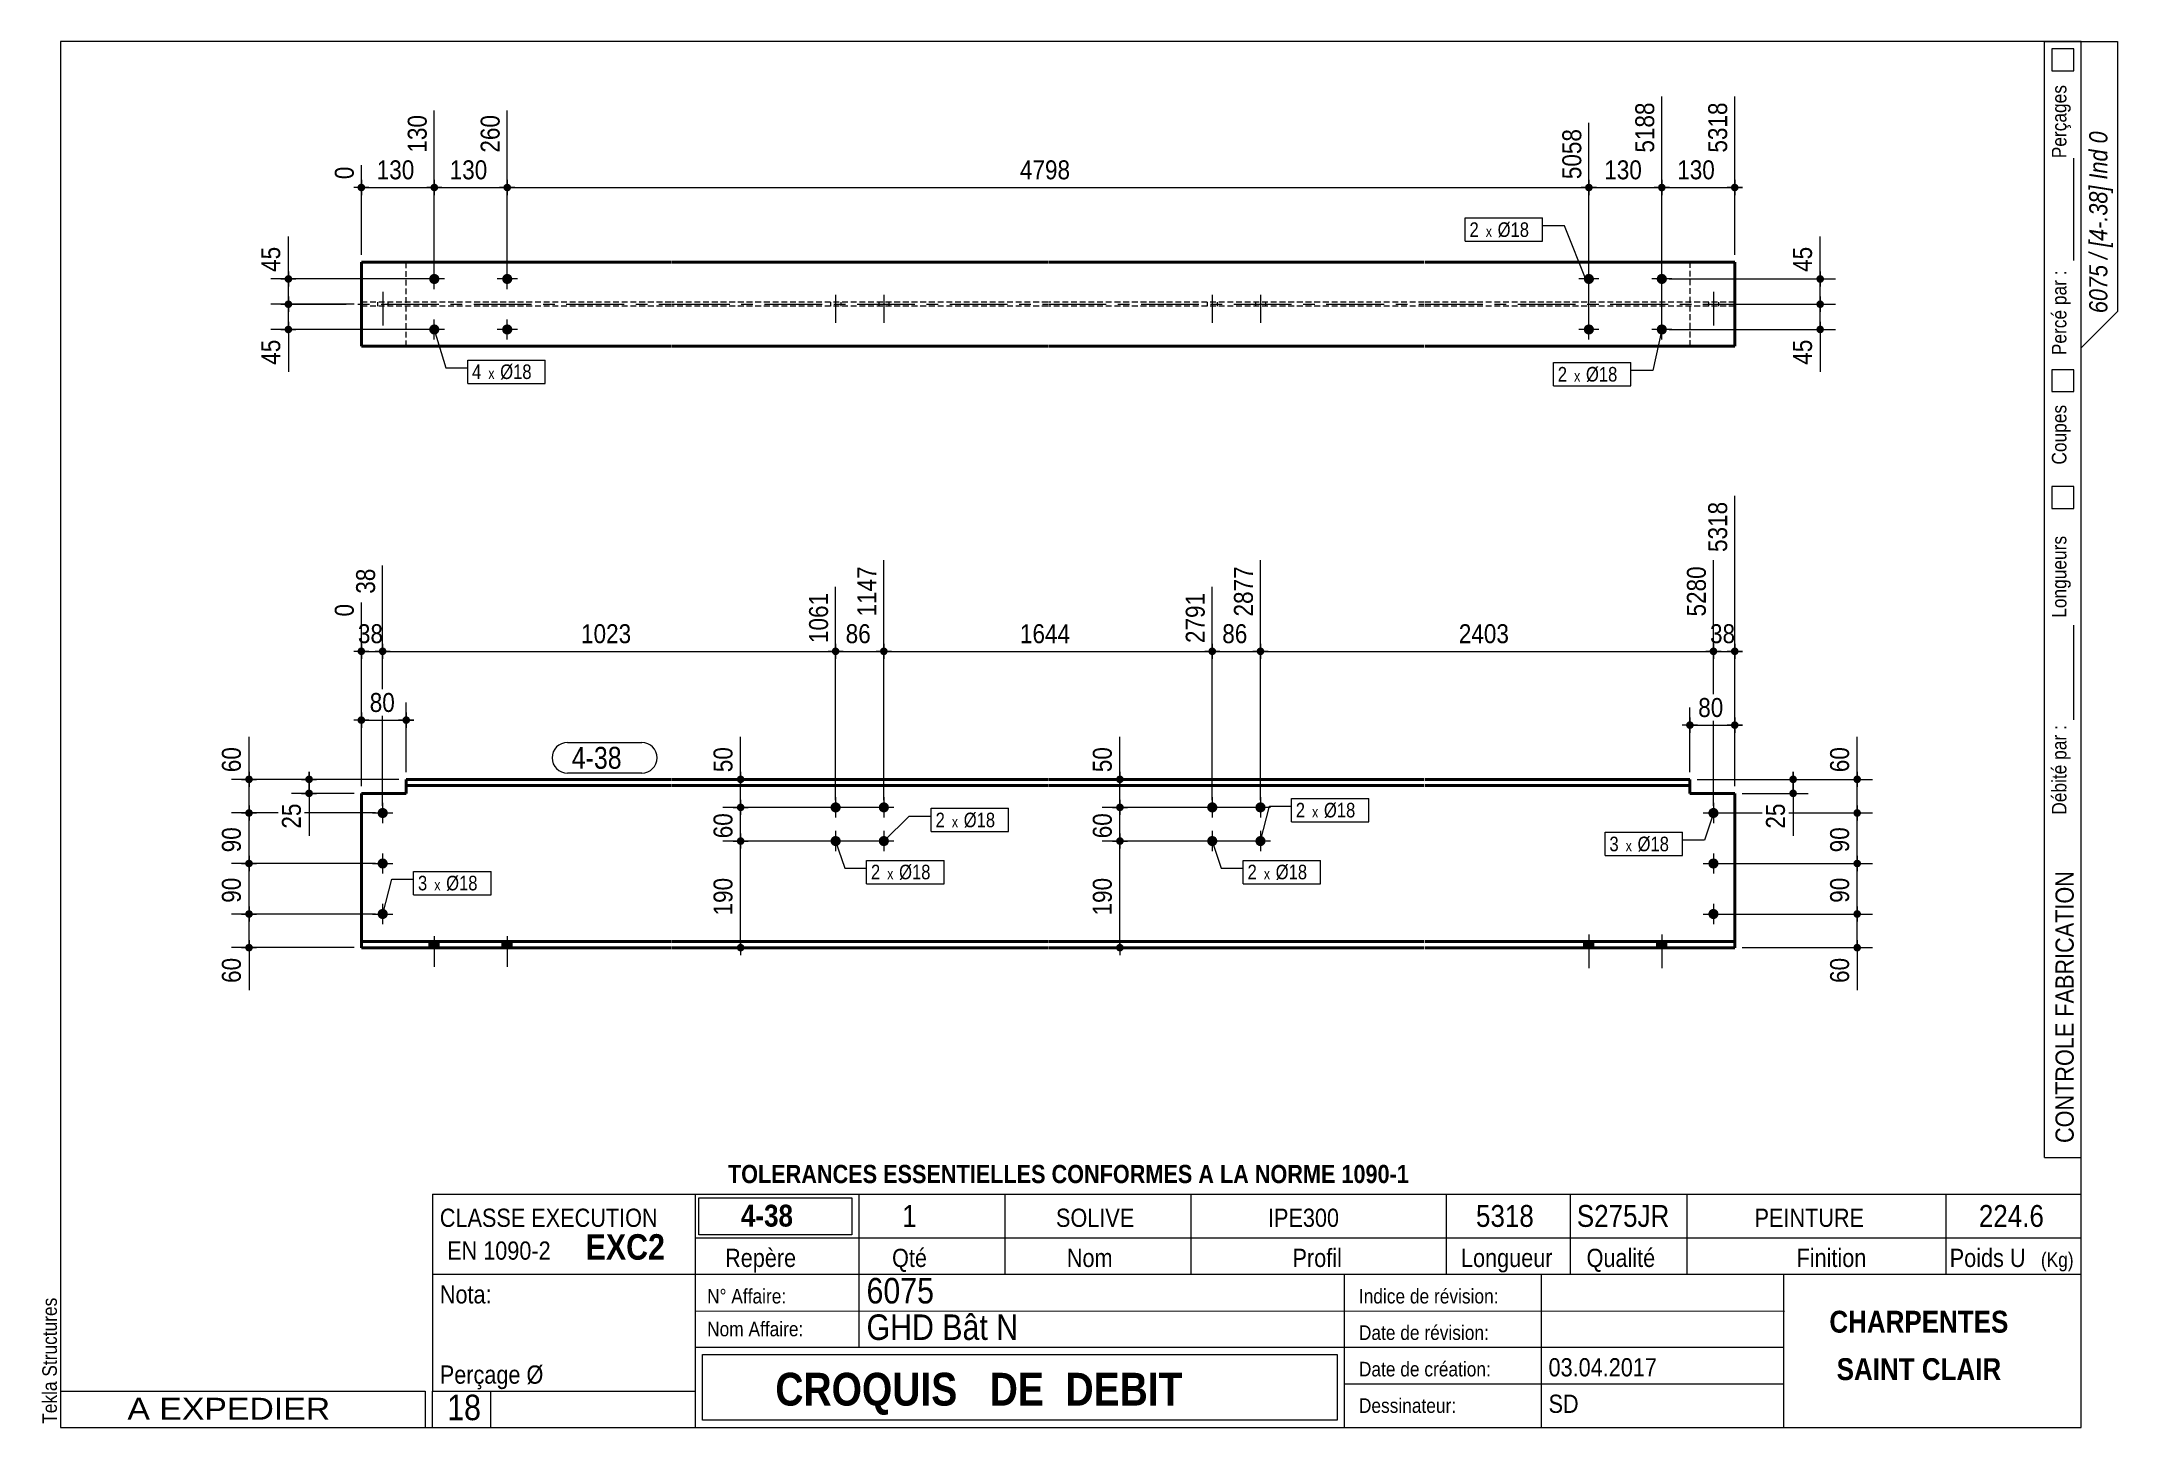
# Model space of a CAD drawing. Header units: millimetres. Extents: x 2 to 287, y 5 to 195.
import ezdxf

# ---------------------------------------------------------------- set-up
doc = ezdxf.new("R2010")
doc.units = ezdxf.units.MM
for name, pattern in [('AXES', [12.7, 7.9375, -1.5875, 1.5875, -1.5875]), ('CACHE2', [1.190625, 0.79375, -0.396875]), ('INTERROMPUX2', [9.525, 6.35, -3.175])]:
    doc.linetypes.add(name, pattern=pattern)
for name, color, linetype, lineweight in [('Autre type objet', 1, 'Continuous', 0), ('Axe', 1, 'Continuous', 0), ('Boulon', 7, 'Continuous', 0), ('Cache', 7, 'Continuous', 0), ('Cotation', 7, 'Continuous', 0), ('Désignation boulon', 3, 'Continuous', 0), ('Feuille dessin', 5, 'Continuous', 0), ('Piece', 2, 'Continuous', 0), ('Repère pièce', 3, 'Continuous', 0)]:
    doc.layers.add(name, color=color, linetype=linetype, lineweight=lineweight)
doc.styles.add('ARIAL', font='ARIAL.TTF')
doc.styles.add('ARIAL_BOLD', font='ARIALBD.TTF')
doc.styles.add('ARIAL_ITALIC', font='ARIALI.TTF')
doc.styles.add('ARIAL_NARROW', font='ARIAL.TTF')
doc.styles.add('COMIC_SANS_MS', font='COMIC.TTF')

# ---------------------------------------------------------------- blocks, each defined once
blk = doc.blocks.new('*A1')
at = {"layer": 'Boulon'}
for points in [[(169.54, 90.7), (169.57, 90.7), (169.61, 90.69), (169.64, 90.69), (169.67, 90.68), (169.71, 90.67), (169.74, 90.66), (169.77, 90.65), (169.8, 90.63), (169.83, 90.62), (169.86, 90.6), (169.89, 90.58), (169.92, 90.56), (169.95, 90.54), (169.97, 90.52), (170, 90.5), (170.02, 90.47), (170.04, 90.45), (170.06, 90.42), (170.08, 90.39), (170.1, 90.36), (170.12, 90.33), (170.13, 90.3), (170.15, 90.27), (170.16, 90.24), (170.17, 90.21), (170.18, 90.18), (170.19, 90.14), (170.19, 90.11), (170.2, 90.08), (170.2, 90.04), (170.2, 90.01), (170.2, 89.97), (170.2, 89.94), (170.19, 89.91), (170.19, 89.87), (170.18, 89.84), (170.17, 89.81), (170.16, 89.77), (170.15, 89.74), (170.13, 89.71), (170.12, 89.68), (170.1, 89.65), (170.08, 89.62), (170.06, 89.6), (170.04, 89.57), (170.02, 89.54), (170, 89.52), (169.97, 89.49), (169.95, 89.47), (169.92, 89.45), (169.89, 89.43), (169.86, 89.41), (169.83, 89.4), (169.8, 89.38), (169.77, 89.37), (169.74, 89.36), (169.71, 89.34), (169.67, 89.34), (169.64, 89.33), (169.61, 89.32), (169.57, 89.32), (169.54, 89.32), (169.51, 89.32), (169.47, 89.32), (169.44, 89.32), (169.4, 89.32), (169.37, 89.33), (169.34, 89.34), (169.31, 89.34), (169.27, 89.36), (169.24, 89.37), (169.21, 89.38), (169.18, 89.4), (169.15, 89.41), (169.12, 89.43), (169.09, 89.45), (169.07, 89.47), (169.04, 89.49), (169.02, 89.52), (168.99, 89.54), (168.97, 89.57), (168.95, 89.6), (168.93, 89.62), (168.91, 89.65), (168.9, 89.68), (168.88, 89.71), (168.87, 89.74), (168.85, 89.77), (168.84, 89.81), (168.83, 89.84), (168.83, 89.87), (168.82, 89.91), (168.82, 89.94), (168.81, 89.97), (168.81, 90.01), (168.81, 90.04), (168.82, 90.08), (168.82, 90.11), (168.83, 90.14), (168.83, 90.18), (168.84, 90.21), (168.85, 90.24), (168.87, 90.27), (168.88, 90.3), (168.9, 90.33), (168.91, 90.36), (168.93, 90.39), (168.95, 90.42), (168.97, 90.45), (168.99, 90.47), (169.02, 90.5), (169.04, 90.52), (169.07, 90.54), (169.09, 90.56), (169.12, 90.58), (169.15, 90.6), (169.18, 90.62), (169.21, 90.63), (169.24, 90.65), (169.27, 90.66), (169.31, 90.67), (169.34, 90.68), (169.37, 90.69), (169.4, 90.69), (169.44, 90.7), (169.47, 90.7), (169.51, 90.7)], [(169.54, 86.08), (169.57, 86.08), (169.61, 86.08), (169.64, 86.07), (169.67, 86.06), (169.71, 86.05), (169.74, 86.04), (169.77, 86.03), (169.8, 86.02), (169.83, 86), (169.86, 85.99), (169.89, 85.97), (169.92, 85.95), (169.95, 85.93), (169.97, 85.91), (170, 85.88), (170.02, 85.86), (170.04, 85.83), (170.06, 85.8), (170.08, 85.78), (170.1, 85.75), (170.12, 85.72), (170.13, 85.69), (170.15, 85.66), (170.16, 85.63), (170.17, 85.59), (170.18, 85.56), (170.19, 85.53), (170.19, 85.49), (170.2, 85.46), (170.2, 85.43), (170.2, 85.39), (170.2, 85.36), (170.2, 85.32), (170.19, 85.29), (170.19, 85.26), (170.18, 85.22), (170.17, 85.19), (170.16, 85.16), (170.15, 85.13), (170.13, 85.1), (170.12, 85.07), (170.1, 85.04), (170.08, 85.01), (170.06, 84.98), (170.04, 84.95), (170.02, 84.93), (170, 84.9), (169.97, 84.88), (169.95, 84.86), (169.92, 84.84), (169.89, 84.82), (169.86, 84.8), (169.83, 84.78), (169.8, 84.77), (169.77, 84.75), (169.74, 84.74), (169.71, 84.73), (169.67, 84.72), (169.64, 84.71), (169.61, 84.71), (169.57, 84.7), (169.54, 84.7), (169.51, 84.7), (169.47, 84.7), (169.44, 84.7), (169.4, 84.71), (169.37, 84.71), (169.34, 84.72), (169.31, 84.73), (169.27, 84.74), (169.24, 84.75), (169.21, 84.77), (169.18, 84.78), (169.15, 84.8), (169.12, 84.82), (169.09, 84.84), (169.07, 84.86), (169.04, 84.88), (169.02, 84.9), (168.99, 84.93), (168.97, 84.95), (168.95, 84.98), (168.93, 85.01), (168.91, 85.04), (168.9, 85.07), (168.88, 85.1), (168.87, 85.13), (168.85, 85.16), (168.84, 85.19), (168.83, 85.22), (168.83, 85.26), (168.82, 85.29), (168.82, 85.32), (168.81, 85.36), (168.81, 85.39), (168.81, 85.43), (168.82, 85.46), (168.82, 85.49), (168.83, 85.53), (168.83, 85.56), (168.84, 85.59), (168.85, 85.63), (168.87, 85.66), (168.88, 85.69), (168.9, 85.72), (168.91, 85.75), (168.93, 85.78), (168.95, 85.8), (168.97, 85.83), (168.99, 85.86), (169.02, 85.88), (169.04, 85.91), (169.07, 85.93), (169.09, 85.95), (169.12, 85.97), (169.15, 85.99), (169.18, 86), (169.21, 86.02), (169.24, 86.03), (169.27, 86.04), (169.31, 86.05), (169.34, 86.06), (169.37, 86.07), (169.4, 86.08), (169.44, 86.08), (169.47, 86.08), (169.51, 86.08)]]:
    blk.add_hatch(color=256, dxfattribs=at).paths.add_polyline_path(points, flags=17)
at = {"layer": 'Boulon', "linetype": 'Continuous', "lineweight": 0}
for p, q in [((169.51, 91.39), (169.51, 88.62)), ((170.89, 90.01), (168.12, 90.01)), ((170.89, 85.39), (168.12, 85.39)), ((169.51, 86.78), (169.51, 84.01))]:
    blk.add_line(p, q, dxfattribs=at)
blk = doc.blocks.new('*A2')
at = {"layer": 'Boulon'}
for points in [[(162.93, 90.7), (162.96, 90.7), (163, 90.69), (163.03, 90.69), (163.06, 90.68), (163.1, 90.67), (163.13, 90.66), (163.16, 90.65), (163.19, 90.63), (163.22, 90.62), (163.25, 90.6), (163.28, 90.58), (163.31, 90.56), (163.34, 90.54), (163.36, 90.52), (163.39, 90.5), (163.41, 90.47), (163.43, 90.45), (163.45, 90.42), (163.47, 90.39), (163.49, 90.36), (163.51, 90.33), (163.52, 90.3), (163.54, 90.27), (163.55, 90.24), (163.56, 90.21), (163.57, 90.18), (163.58, 90.14), (163.58, 90.11), (163.59, 90.08), (163.59, 90.04), (163.59, 90.01), (163.59, 89.97), (163.59, 89.94), (163.58, 89.91), (163.58, 89.87), (163.57, 89.84), (163.56, 89.81), (163.55, 89.77), (163.54, 89.74), (163.52, 89.71), (163.51, 89.68), (163.49, 89.65), (163.47, 89.62), (163.45, 89.6), (163.43, 89.57), (163.41, 89.54), (163.39, 89.52), (163.36, 89.49), (163.34, 89.47), (163.31, 89.45), (163.28, 89.43), (163.25, 89.41), (163.22, 89.4), (163.19, 89.38), (163.16, 89.37), (163.13, 89.36), (163.1, 89.34), (163.06, 89.34), (163.03, 89.33), (163, 89.32), (162.96, 89.32), (162.93, 89.32), (162.9, 89.32), (162.86, 89.32), (162.83, 89.32), (162.8, 89.32), (162.76, 89.33), (162.73, 89.34), (162.7, 89.34), (162.66, 89.36), (162.63, 89.37), (162.6, 89.38), (162.57, 89.4), (162.54, 89.41), (162.51, 89.43), (162.48, 89.45), (162.46, 89.47), (162.43, 89.49), (162.41, 89.52), (162.38, 89.54), (162.36, 89.57), (162.34, 89.6), (162.32, 89.62), (162.3, 89.65), (162.29, 89.68), (162.27, 89.71), (162.26, 89.74), (162.24, 89.77), (162.23, 89.81), (162.23, 89.84), (162.22, 89.87), (162.21, 89.91), (162.21, 89.94), (162.21, 89.97), (162.2, 90.01), (162.21, 90.04), (162.21, 90.08), (162.21, 90.11), (162.22, 90.14), (162.23, 90.18), (162.23, 90.21), (162.24, 90.24), (162.26, 90.27), (162.27, 90.3), (162.29, 90.33), (162.3, 90.36), (162.32, 90.39), (162.34, 90.42), (162.36, 90.45), (162.38, 90.47), (162.41, 90.5), (162.43, 90.52), (162.46, 90.54), (162.48, 90.56), (162.51, 90.58), (162.54, 90.6), (162.57, 90.62), (162.6, 90.63), (162.63, 90.65), (162.66, 90.66), (162.7, 90.67), (162.73, 90.68), (162.76, 90.69), (162.8, 90.69), (162.83, 90.7), (162.86, 90.7), (162.9, 90.7)], [(162.93, 86.08), (162.96, 86.08), (163, 86.08), (163.03, 86.07), (163.06, 86.06), (163.1, 86.05), (163.13, 86.04), (163.16, 86.03), (163.19, 86.02), (163.22, 86), (163.25, 85.99), (163.28, 85.97), (163.31, 85.95), (163.34, 85.93), (163.36, 85.91), (163.39, 85.88), (163.41, 85.86), (163.43, 85.83), (163.45, 85.8), (163.47, 85.78), (163.49, 85.75), (163.51, 85.72), (163.52, 85.69), (163.54, 85.66), (163.55, 85.63), (163.56, 85.59), (163.57, 85.56), (163.58, 85.53), (163.58, 85.49), (163.59, 85.46), (163.59, 85.43), (163.59, 85.39), (163.59, 85.36), (163.59, 85.32), (163.58, 85.29), (163.58, 85.26), (163.57, 85.22), (163.56, 85.19), (163.55, 85.16), (163.54, 85.13), (163.52, 85.1), (163.51, 85.07), (163.49, 85.04), (163.47, 85.01), (163.45, 84.98), (163.43, 84.95), (163.41, 84.93), (163.39, 84.9), (163.36, 84.88), (163.34, 84.86), (163.31, 84.84), (163.28, 84.82), (163.25, 84.8), (163.22, 84.78), (163.19, 84.77), (163.16, 84.75), (163.13, 84.74), (163.1, 84.73), (163.06, 84.72), (163.03, 84.71), (163, 84.71), (162.96, 84.7), (162.93, 84.7), (162.9, 84.7), (162.86, 84.7), (162.83, 84.7), (162.8, 84.71), (162.76, 84.71), (162.73, 84.72), (162.7, 84.73), (162.66, 84.74), (162.63, 84.75), (162.6, 84.77), (162.57, 84.78), (162.54, 84.8), (162.51, 84.82), (162.48, 84.84), (162.46, 84.86), (162.43, 84.88), (162.41, 84.9), (162.38, 84.93), (162.36, 84.95), (162.34, 84.98), (162.32, 85.01), (162.3, 85.04), (162.29, 85.07), (162.27, 85.1), (162.26, 85.13), (162.24, 85.16), (162.23, 85.19), (162.23, 85.22), (162.22, 85.26), (162.21, 85.29), (162.21, 85.32), (162.21, 85.36), (162.2, 85.39), (162.21, 85.43), (162.21, 85.46), (162.21, 85.49), (162.22, 85.53), (162.23, 85.56), (162.23, 85.59), (162.24, 85.63), (162.26, 85.66), (162.27, 85.69), (162.29, 85.72), (162.3, 85.75), (162.32, 85.78), (162.34, 85.8), (162.36, 85.83), (162.38, 85.86), (162.41, 85.88), (162.43, 85.91), (162.46, 85.93), (162.48, 85.95), (162.51, 85.97), (162.54, 85.99), (162.57, 86), (162.6, 86.02), (162.63, 86.03), (162.66, 86.04), (162.7, 86.05), (162.73, 86.06), (162.76, 86.07), (162.8, 86.08), (162.83, 86.08), (162.86, 86.08), (162.9, 86.08)]]:
    blk.add_hatch(color=256, dxfattribs=at).paths.add_polyline_path(points, flags=17)
at = {"layer": 'Boulon', "linetype": 'Continuous', "lineweight": 0}
for p, q in [((162.9, 91.39), (162.9, 88.62)), ((164.28, 90.01), (161.51, 90.01)), ((164.28, 85.39), (161.51, 85.39)), ((162.9, 86.78), (162.9, 84.01))]:
    blk.add_line(p, q, dxfattribs=at)
blk = doc.blocks.new('*A3')
at = {"layer": 'Boulon'}
for points in [[(117.91, 90.7), (117.94, 90.7), (117.98, 90.69), (118.01, 90.69), (118.04, 90.68), (118.07, 90.67), (118.11, 90.66), (118.14, 90.65), (118.17, 90.63), (118.2, 90.62), (118.23, 90.6), (118.26, 90.58), (118.29, 90.56), (118.31, 90.54), (118.34, 90.52), (118.36, 90.5), (118.39, 90.47), (118.41, 90.45), (118.43, 90.42), (118.45, 90.39), (118.47, 90.36), (118.48, 90.33), (118.5, 90.3), (118.51, 90.27), (118.53, 90.24), (118.54, 90.21), (118.55, 90.18), (118.55, 90.14), (118.56, 90.11), (118.56, 90.08), (118.57, 90.04), (118.57, 90.01), (118.57, 89.97), (118.56, 89.94), (118.56, 89.91), (118.55, 89.87), (118.55, 89.84), (118.54, 89.81), (118.53, 89.77), (118.51, 89.74), (118.5, 89.71), (118.48, 89.68), (118.47, 89.65), (118.45, 89.62), (118.43, 89.6), (118.41, 89.57), (118.39, 89.54), (118.36, 89.52), (118.34, 89.49), (118.31, 89.47), (118.29, 89.45), (118.26, 89.43), (118.23, 89.41), (118.2, 89.4), (118.17, 89.38), (118.14, 89.37), (118.11, 89.36), (118.07, 89.34), (118.04, 89.34), (118.01, 89.33), (117.98, 89.32), (117.94, 89.32), (117.91, 89.32), (117.87, 89.32), (117.84, 89.32), (117.81, 89.32), (117.77, 89.32), (117.74, 89.33), (117.71, 89.34), (117.67, 89.34), (117.64, 89.36), (117.61, 89.37), (117.58, 89.38), (117.55, 89.4), (117.52, 89.41), (117.49, 89.43), (117.46, 89.45), (117.43, 89.47), (117.41, 89.49), (117.38, 89.52), (117.36, 89.54), (117.34, 89.57), (117.32, 89.6), (117.3, 89.62), (117.28, 89.65), (117.26, 89.68), (117.25, 89.71), (117.23, 89.74), (117.22, 89.77), (117.21, 89.81), (117.2, 89.84), (117.19, 89.87), (117.19, 89.91), (117.18, 89.94), (117.18, 89.97), (117.18, 90.01), (117.18, 90.04), (117.18, 90.08), (117.19, 90.11), (117.19, 90.14), (117.2, 90.18), (117.21, 90.21), (117.22, 90.24), (117.23, 90.27), (117.25, 90.3), (117.26, 90.33), (117.28, 90.36), (117.3, 90.39), (117.32, 90.42), (117.34, 90.45), (117.36, 90.47), (117.38, 90.5), (117.41, 90.52), (117.43, 90.54), (117.46, 90.56), (117.49, 90.58), (117.52, 90.6), (117.55, 90.62), (117.58, 90.63), (117.61, 90.65), (117.64, 90.66), (117.67, 90.67), (117.71, 90.68), (117.74, 90.69), (117.77, 90.69), (117.81, 90.7), (117.84, 90.7), (117.87, 90.7)], [(117.91, 86.08), (117.94, 86.08), (117.98, 86.08), (118.01, 86.07), (118.04, 86.06), (118.07, 86.05), (118.11, 86.04), (118.14, 86.03), (118.17, 86.02), (118.2, 86), (118.23, 85.99), (118.26, 85.97), (118.29, 85.95), (118.31, 85.93), (118.34, 85.91), (118.36, 85.88), (118.39, 85.86), (118.41, 85.83), (118.43, 85.8), (118.45, 85.78), (118.47, 85.75), (118.48, 85.72), (118.5, 85.69), (118.51, 85.66), (118.53, 85.63), (118.54, 85.59), (118.55, 85.56), (118.55, 85.53), (118.56, 85.49), (118.56, 85.46), (118.57, 85.43), (118.57, 85.39), (118.57, 85.36), (118.56, 85.32), (118.56, 85.29), (118.55, 85.26), (118.55, 85.22), (118.54, 85.19), (118.53, 85.16), (118.51, 85.13), (118.5, 85.1), (118.48, 85.07), (118.47, 85.04), (118.45, 85.01), (118.43, 84.98), (118.41, 84.95), (118.39, 84.93), (118.36, 84.9), (118.34, 84.88), (118.31, 84.86), (118.29, 84.84), (118.26, 84.82), (118.23, 84.8), (118.2, 84.78), (118.17, 84.77), (118.14, 84.75), (118.11, 84.74), (118.07, 84.73), (118.04, 84.72), (118.01, 84.71), (117.98, 84.71), (117.94, 84.7), (117.91, 84.7), (117.87, 84.7), (117.84, 84.7), (117.81, 84.7), (117.77, 84.71), (117.74, 84.71), (117.71, 84.72), (117.67, 84.73), (117.64, 84.74), (117.61, 84.75), (117.58, 84.77), (117.55, 84.78), (117.52, 84.8), (117.49, 84.82), (117.46, 84.84), (117.43, 84.86), (117.41, 84.88), (117.38, 84.9), (117.36, 84.93), (117.34, 84.95), (117.32, 84.98), (117.3, 85.01), (117.28, 85.04), (117.26, 85.07), (117.25, 85.1), (117.23, 85.13), (117.22, 85.16), (117.21, 85.19), (117.2, 85.22), (117.19, 85.26), (117.19, 85.29), (117.18, 85.32), (117.18, 85.36), (117.18, 85.39), (117.18, 85.43), (117.18, 85.46), (117.19, 85.49), (117.19, 85.53), (117.2, 85.56), (117.21, 85.59), (117.22, 85.63), (117.23, 85.66), (117.25, 85.69), (117.26, 85.72), (117.28, 85.75), (117.3, 85.78), (117.32, 85.8), (117.34, 85.83), (117.36, 85.86), (117.38, 85.88), (117.41, 85.91), (117.43, 85.93), (117.46, 85.95), (117.49, 85.97), (117.52, 85.99), (117.55, 86), (117.58, 86.02), (117.61, 86.03), (117.64, 86.04), (117.67, 86.05), (117.71, 86.06), (117.74, 86.07), (117.77, 86.08), (117.81, 86.08), (117.84, 86.08), (117.87, 86.08)]]:
    blk.add_hatch(color=256, dxfattribs=at).paths.add_polyline_path(points, flags=17)
at = {"layer": 'Boulon', "linetype": 'Continuous', "lineweight": 0}
for p, q in [((117.87, 91.39), (117.87, 88.62)), ((119.26, 90.01), (116.49, 90.01)), ((119.26, 85.39), (116.49, 85.39)), ((117.87, 86.78), (117.87, 84.01))]:
    blk.add_line(p, q, dxfattribs=at)
blk = doc.blocks.new('*A4')
at = {"layer": 'Boulon'}
for points in [[(111.3, 90.7), (111.33, 90.7), (111.37, 90.69), (111.4, 90.69), (111.43, 90.68), (111.46, 90.67), (111.5, 90.66), (111.53, 90.65), (111.56, 90.63), (111.59, 90.62), (111.62, 90.6), (111.65, 90.58), (111.68, 90.56), (111.7, 90.54), (111.73, 90.52), (111.75, 90.5), (111.78, 90.47), (111.8, 90.45), (111.82, 90.42), (111.84, 90.39), (111.86, 90.36), (111.87, 90.33), (111.89, 90.3), (111.9, 90.27), (111.92, 90.24), (111.93, 90.21), (111.94, 90.18), (111.94, 90.14), (111.95, 90.11), (111.95, 90.08), (111.96, 90.04), (111.96, 90.01), (111.96, 89.97), (111.95, 89.94), (111.95, 89.91), (111.94, 89.87), (111.94, 89.84), (111.93, 89.81), (111.92, 89.77), (111.9, 89.74), (111.89, 89.71), (111.87, 89.68), (111.86, 89.65), (111.84, 89.62), (111.82, 89.6), (111.8, 89.57), (111.78, 89.54), (111.75, 89.52), (111.73, 89.49), (111.7, 89.47), (111.68, 89.45), (111.65, 89.43), (111.62, 89.41), (111.59, 89.4), (111.56, 89.38), (111.53, 89.37), (111.5, 89.36), (111.46, 89.34), (111.43, 89.34), (111.4, 89.33), (111.37, 89.32), (111.33, 89.32), (111.3, 89.32), (111.26, 89.32), (111.23, 89.32), (111.2, 89.32), (111.16, 89.32), (111.13, 89.33), (111.1, 89.34), (111.06, 89.34), (111.03, 89.36), (111, 89.37), (110.97, 89.38), (110.94, 89.4), (110.91, 89.41), (110.88, 89.43), (110.85, 89.45), (110.82, 89.47), (110.8, 89.49), (110.77, 89.52), (110.75, 89.54), (110.73, 89.57), (110.71, 89.6), (110.69, 89.62), (110.67, 89.65), (110.65, 89.68), (110.64, 89.71), (110.62, 89.74), (110.61, 89.77), (110.6, 89.81), (110.59, 89.84), (110.58, 89.87), (110.58, 89.91), (110.57, 89.94), (110.57, 89.97), (110.57, 90.01), (110.57, 90.04), (110.57, 90.08), (110.58, 90.11), (110.58, 90.14), (110.59, 90.18), (110.6, 90.21), (110.61, 90.24), (110.62, 90.27), (110.64, 90.3), (110.65, 90.33), (110.67, 90.36), (110.69, 90.39), (110.71, 90.42), (110.73, 90.45), (110.75, 90.47), (110.77, 90.5), (110.8, 90.52), (110.82, 90.54), (110.85, 90.56), (110.88, 90.58), (110.91, 90.6), (110.94, 90.62), (110.97, 90.63), (111, 90.65), (111.03, 90.66), (111.06, 90.67), (111.1, 90.68), (111.13, 90.69), (111.16, 90.69), (111.2, 90.7), (111.23, 90.7), (111.26, 90.7)], [(111.3, 86.08), (111.33, 86.08), (111.37, 86.08), (111.4, 86.07), (111.43, 86.06), (111.46, 86.05), (111.5, 86.04), (111.53, 86.03), (111.56, 86.02), (111.59, 86), (111.62, 85.99), (111.65, 85.97), (111.68, 85.95), (111.7, 85.93), (111.73, 85.91), (111.75, 85.88), (111.78, 85.86), (111.8, 85.83), (111.82, 85.8), (111.84, 85.78), (111.86, 85.75), (111.87, 85.72), (111.89, 85.69), (111.9, 85.66), (111.92, 85.63), (111.93, 85.59), (111.94, 85.56), (111.94, 85.53), (111.95, 85.49), (111.95, 85.46), (111.96, 85.43), (111.96, 85.39), (111.96, 85.36), (111.95, 85.32), (111.95, 85.29), (111.94, 85.26), (111.94, 85.22), (111.93, 85.19), (111.92, 85.16), (111.9, 85.13), (111.89, 85.1), (111.87, 85.07), (111.86, 85.04), (111.84, 85.01), (111.82, 84.98), (111.8, 84.95), (111.78, 84.93), (111.75, 84.9), (111.73, 84.88), (111.7, 84.86), (111.68, 84.84), (111.65, 84.82), (111.62, 84.8), (111.59, 84.78), (111.56, 84.77), (111.53, 84.75), (111.5, 84.74), (111.46, 84.73), (111.43, 84.72), (111.4, 84.71), (111.37, 84.71), (111.33, 84.7), (111.3, 84.7), (111.26, 84.7), (111.23, 84.7), (111.2, 84.7), (111.16, 84.71), (111.13, 84.71), (111.1, 84.72), (111.06, 84.73), (111.03, 84.74), (111, 84.75), (110.97, 84.77), (110.94, 84.78), (110.91, 84.8), (110.88, 84.82), (110.85, 84.84), (110.82, 84.86), (110.8, 84.88), (110.77, 84.9), (110.75, 84.93), (110.73, 84.95), (110.71, 84.98), (110.69, 85.01), (110.67, 85.04), (110.65, 85.07), (110.64, 85.1), (110.62, 85.13), (110.61, 85.16), (110.6, 85.19), (110.59, 85.22), (110.58, 85.26), (110.58, 85.29), (110.57, 85.32), (110.57, 85.36), (110.57, 85.39), (110.57, 85.43), (110.57, 85.46), (110.58, 85.49), (110.58, 85.53), (110.59, 85.56), (110.6, 85.59), (110.61, 85.63), (110.62, 85.66), (110.64, 85.69), (110.65, 85.72), (110.67, 85.75), (110.69, 85.78), (110.71, 85.8), (110.73, 85.83), (110.75, 85.86), (110.77, 85.88), (110.8, 85.91), (110.82, 85.93), (110.85, 85.95), (110.88, 85.97), (110.91, 85.99), (110.94, 86), (110.97, 86.02), (111, 86.03), (111.03, 86.04), (111.06, 86.05), (111.1, 86.06), (111.13, 86.07), (111.16, 86.08), (111.2, 86.08), (111.23, 86.08), (111.26, 86.08)]]:
    blk.add_hatch(color=256, dxfattribs=at).paths.add_polyline_path(points, flags=17)
at = {"layer": 'Boulon', "linetype": 'Continuous', "lineweight": 0}
for p, q in [((111.26, 91.39), (111.26, 88.62)), ((112.65, 90.01), (109.88, 90.01)), ((112.65, 85.39), (109.88, 85.39)), ((111.26, 86.78), (111.26, 84.01))]:
    blk.add_line(p, q, dxfattribs=at)
blk = doc.blocks.new('*A5')
at = {"layer": 'Boulon'}
for points in [[(213.84, 70.78), (213.84, 71.6), (215.22, 71.6), (215.22, 70.78)], [(223.84, 70.78), (223.84, 71.6), (225.22, 71.6), (225.22, 70.78)]]:
    blk.add_hatch(color=256, dxfattribs=at).paths.add_polyline_path(points, flags=17)
at = {"layer": 'Boulon', "linetype": 'Continuous', "lineweight": 0}
for p, q in [((213.84, 70.78), (213.84, 71.6)), ((214.53, 72.37), (214.53, 70.78)), ((215.22, 70.78), (215.22, 71.6)), ((223.84, 70.78), (223.84, 71.6)), ((224.53, 72.37), (224.53, 70.78)), ((225.22, 70.78), (225.22, 71.6))]:
    blk.add_line(p, q, dxfattribs=at)
blk = doc.blocks.new('*A6')
at = {"layer": 'Boulon'}
for points in [[(55.55, 70.78), (55.55, 71.6), (56.93, 71.6), (56.93, 70.78)], [(65.55, 70.78), (65.55, 71.6), (66.93, 71.6), (66.93, 70.78)]]:
    blk.add_hatch(color=256, dxfattribs=at).paths.add_polyline_path(points, flags=17)
at = {"layer": 'Boulon', "linetype": 'Continuous', "lineweight": 0}
for p, q in [((55.55, 70.78), (55.55, 71.6)), ((56.24, 72.37), (56.24, 70.78)), ((56.93, 70.78), (56.93, 71.6)), ((65.55, 70.78), (65.55, 71.6)), ((66.24, 72.37), (66.24, 70.78)), ((66.93, 70.78), (66.93, 71.6))]:
    blk.add_line(p, q, dxfattribs=at)
blk = doc.blocks.new('*A7')
at = {"layer": 'Boulon'}
for points in [[(213.84, 70.78), (213.84, 71.6), (215.22, 71.6), (215.22, 70.78)], [(223.84, 70.78), (223.84, 71.6), (225.22, 71.6), (225.22, 70.78)]]:
    blk.add_hatch(color=256, dxfattribs=at).paths.add_polyline_path(points, flags=17)
at = {"layer": 'Boulon', "linetype": 'Continuous', "lineweight": 0}
for p, q in [((213.84, 70.78), (213.84, 71.6)), ((214.53, 72.6), (214.53, 67.98)), ((215.22, 70.78), (215.22, 71.6)), ((223.84, 70.78), (223.84, 71.6)), ((224.53, 72.6), (224.53, 67.98)), ((225.22, 70.78), (225.22, 71.6))]:
    blk.add_line(p, q, dxfattribs=at)
blk = doc.blocks.new('*A8')
at = {"layer": 'Boulon'}
for points in [[(55.55, 70.78), (55.55, 71.6), (56.93, 71.6), (56.93, 70.78)], [(65.55, 70.78), (65.55, 71.6), (66.93, 71.6), (66.93, 70.78)]]:
    blk.add_hatch(color=256, dxfattribs=at).paths.add_polyline_path(points, flags=17)
at = {"layer": 'Boulon', "linetype": 'Continuous', "lineweight": 0}
for p, q in [((55.55, 70.78), (55.55, 71.6)), ((56.24, 72.37), (56.24, 68.14)), ((56.93, 70.78), (56.93, 71.6)), ((65.55, 70.78), (65.55, 71.6)), ((66.24, 72.37), (66.24, 68.14)), ((66.93, 70.78), (66.93, 71.6))]:
    blk.add_line(p, q, dxfattribs=at)
blk = doc.blocks.new('*A9')
at = {"layer": 'Boulon'}
for points in [[(230.92, 89.27), (230.92, 89.31), (230.92, 89.34), (230.93, 89.37), (230.94, 89.41), (230.94, 89.44), (230.95, 89.47), (230.97, 89.5), (230.98, 89.53), (231, 89.56), (231.01, 89.59), (231.03, 89.62), (231.05, 89.65), (231.07, 89.68), (231.09, 89.7), (231.12, 89.73), (231.14, 89.75), (231.17, 89.77), (231.19, 89.79), (231.22, 89.81), (231.25, 89.83), (231.28, 89.85), (231.31, 89.86), (231.34, 89.88), (231.37, 89.89), (231.41, 89.9), (231.44, 89.91), (231.47, 89.92), (231.51, 89.92), (231.54, 89.93), (231.57, 89.93), (231.61, 89.93), (231.64, 89.93), (231.67, 89.93), (231.71, 89.92), (231.74, 89.92), (231.77, 89.91), (231.81, 89.9), (231.84, 89.89), (231.87, 89.88), (231.9, 89.86), (231.93, 89.85), (231.96, 89.83), (231.99, 89.81), (232.02, 89.79), (232.05, 89.77), (232.07, 89.75), (232.1, 89.73), (232.12, 89.7), (232.14, 89.68), (232.16, 89.65), (232.18, 89.62), (232.2, 89.59), (232.22, 89.56), (232.23, 89.53), (232.25, 89.5), (232.26, 89.47), (232.27, 89.44), (232.28, 89.41), (232.29, 89.37), (232.29, 89.34), (232.3, 89.31), (232.3, 89.27), (232.3, 89.24), (232.3, 89.2), (232.3, 89.17), (232.29, 89.14), (232.29, 89.1), (232.28, 89.07), (232.27, 89.04), (232.26, 89), (232.25, 88.97), (232.23, 88.94), (232.22, 88.91), (232.2, 88.88), (232.18, 88.85), (232.16, 88.83), (232.14, 88.8), (232.12, 88.77), (232.1, 88.75), (232.07, 88.73), (232.05, 88.7), (232.02, 88.68), (231.99, 88.66), (231.96, 88.64), (231.93, 88.63), (231.9, 88.61), (231.87, 88.6), (231.84, 88.59), (231.81, 88.58), (231.77, 88.57), (231.74, 88.56), (231.71, 88.55), (231.67, 88.55), (231.64, 88.55), (231.61, 88.55), (231.57, 88.55), (231.54, 88.55), (231.51, 88.55), (231.47, 88.56), (231.44, 88.57), (231.41, 88.58), (231.37, 88.59), (231.34, 88.6), (231.31, 88.61), (231.28, 88.63), (231.25, 88.64), (231.22, 88.66), (231.19, 88.68), (231.17, 88.7), (231.14, 88.73), (231.12, 88.75), (231.09, 88.77), (231.07, 88.8), (231.05, 88.83), (231.03, 88.85), (231.01, 88.88), (231, 88.91), (230.98, 88.94), (230.97, 88.97), (230.95, 89), (230.94, 89.04), (230.94, 89.07), (230.93, 89.1), (230.92, 89.14), (230.92, 89.17), (230.92, 89.2), (230.91, 89.24)], [(230.92, 82.35), (230.92, 82.38), (230.92, 82.42), (230.93, 82.45), (230.94, 82.48), (230.94, 82.52), (230.95, 82.55), (230.97, 82.58), (230.98, 82.61), (231, 82.64), (231.01, 82.67), (231.03, 82.7), (231.05, 82.73), (231.07, 82.75), (231.09, 82.78), (231.12, 82.8), (231.14, 82.83), (231.17, 82.85), (231.19, 82.87), (231.22, 82.89), (231.25, 82.91), (231.28, 82.93), (231.31, 82.94), (231.34, 82.95), (231.37, 82.97), (231.41, 82.98), (231.44, 82.99), (231.47, 82.99), (231.51, 83), (231.54, 83), (231.57, 83.01), (231.61, 83.01), (231.64, 83.01), (231.67, 83), (231.71, 83), (231.74, 82.99), (231.77, 82.99), (231.81, 82.98), (231.84, 82.97), (231.87, 82.95), (231.9, 82.94), (231.93, 82.93), (231.96, 82.91), (231.99, 82.89), (232.02, 82.87), (232.05, 82.85), (232.07, 82.83), (232.1, 82.8), (232.12, 82.78), (232.14, 82.75), (232.16, 82.73), (232.18, 82.7), (232.2, 82.67), (232.22, 82.64), (232.23, 82.61), (232.25, 82.58), (232.26, 82.55), (232.27, 82.52), (232.28, 82.48), (232.29, 82.45), (232.29, 82.42), (232.3, 82.38), (232.3, 82.35), (232.3, 82.32), (232.3, 82.28), (232.3, 82.25), (232.29, 82.21), (232.29, 82.18), (232.28, 82.15), (232.27, 82.11), (232.26, 82.08), (232.25, 82.05), (232.23, 82.02), (232.22, 81.99), (232.2, 81.96), (232.18, 81.93), (232.16, 81.9), (232.14, 81.88), (232.12, 81.85), (232.1, 81.83), (232.07, 81.8), (232.05, 81.78), (232.02, 81.76), (231.99, 81.74), (231.96, 81.72), (231.93, 81.7), (231.9, 81.69), (231.87, 81.68), (231.84, 81.66), (231.81, 81.65), (231.77, 81.64), (231.74, 81.64), (231.71, 81.63), (231.67, 81.63), (231.64, 81.62), (231.61, 81.62), (231.57, 81.62), (231.54, 81.63), (231.51, 81.63), (231.47, 81.64), (231.44, 81.64), (231.41, 81.65), (231.37, 81.66), (231.34, 81.68), (231.31, 81.69), (231.28, 81.7), (231.25, 81.72), (231.22, 81.74), (231.19, 81.76), (231.17, 81.78), (231.14, 81.8), (231.12, 81.83), (231.09, 81.85), (231.07, 81.88), (231.05, 81.9), (231.03, 81.93), (231.01, 81.96), (231, 81.99), (230.98, 82.02), (230.97, 82.05), (230.95, 82.08), (230.94, 82.11), (230.94, 82.15), (230.93, 82.18), (230.92, 82.21), (230.92, 82.25), (230.92, 82.28), (230.91, 82.32)], [(230.92, 75.43), (230.92, 75.46), (230.92, 75.49), (230.93, 75.53), (230.94, 75.56), (230.94, 75.59), (230.95, 75.63), (230.97, 75.66), (230.98, 75.69), (231, 75.72), (231.01, 75.75), (231.03, 75.78), (231.05, 75.8), (231.07, 75.83), (231.09, 75.86), (231.12, 75.88), (231.14, 75.91), (231.17, 75.93), (231.19, 75.95), (231.22, 75.97), (231.25, 75.99), (231.28, 76), (231.31, 76.02), (231.34, 76.03), (231.37, 76.04), (231.41, 76.05), (231.44, 76.06), (231.47, 76.07), (231.51, 76.08), (231.54, 76.08), (231.57, 76.08), (231.61, 76.08), (231.64, 76.08), (231.67, 76.08), (231.71, 76.08), (231.74, 76.07), (231.77, 76.06), (231.81, 76.05), (231.84, 76.04), (231.87, 76.03), (231.9, 76.02), (231.93, 76), (231.96, 75.99), (231.99, 75.97), (232.02, 75.95), (232.05, 75.93), (232.07, 75.91), (232.1, 75.88), (232.12, 75.86), (232.14, 75.83), (232.16, 75.8), (232.18, 75.78), (232.2, 75.75), (232.22, 75.72), (232.23, 75.69), (232.25, 75.66), (232.26, 75.63), (232.27, 75.59), (232.28, 75.56), (232.29, 75.53), (232.29, 75.49), (232.3, 75.46), (232.3, 75.43), (232.3, 75.39), (232.3, 75.36), (232.3, 75.32), (232.29, 75.29), (232.29, 75.26), (232.28, 75.22), (232.27, 75.19), (232.26, 75.16), (232.25, 75.13), (232.23, 75.1), (232.22, 75.07), (232.2, 75.04), (232.18, 75.01), (232.16, 74.98), (232.14, 74.95), (232.12, 74.93), (232.1, 74.9), (232.07, 74.88), (232.05, 74.86), (232.02, 74.84), (231.99, 74.82), (231.96, 74.8), (231.93, 74.78), (231.9, 74.77), (231.87, 74.75), (231.84, 74.74), (231.81, 74.73), (231.77, 74.72), (231.74, 74.71), (231.71, 74.71), (231.67, 74.7), (231.64, 74.7), (231.61, 74.7), (231.57, 74.7), (231.54, 74.7), (231.51, 74.71), (231.47, 74.71), (231.44, 74.72), (231.41, 74.73), (231.37, 74.74), (231.34, 74.75), (231.31, 74.77), (231.28, 74.78), (231.25, 74.8), (231.22, 74.82), (231.19, 74.84), (231.17, 74.86), (231.14, 74.88), (231.12, 74.9), (231.09, 74.93), (231.07, 74.95), (231.05, 74.98), (231.03, 75.01), (231.01, 75.04), (231, 75.07), (230.98, 75.1), (230.97, 75.13), (230.95, 75.16), (230.94, 75.19), (230.94, 75.22), (230.93, 75.26), (230.92, 75.29), (230.92, 75.32), (230.92, 75.36), (230.91, 75.39)]]:
    blk.add_hatch(color=256, dxfattribs=at).paths.add_polyline_path(points, flags=17)
at = {"layer": 'Boulon', "linetype": 'Continuous', "lineweight": 0}
for p, q in [((230.22, 89.24), (232.99, 89.24)), ((231.61, 90.62), (231.61, 87.85)), ((231.61, 83.7), (231.61, 80.93)), ((230.22, 82.32), (232.99, 82.32)), ((230.22, 75.39), (232.99, 75.39)), ((231.61, 76.78), (231.61, 74.01))]:
    blk.add_line(p, q, dxfattribs=at)
blk = doc.blocks.new('*A10')
at = {"layer": 'Boulon'}
for points in [[(48.47, 89.27), (48.47, 89.31), (48.48, 89.34), (48.48, 89.37), (48.49, 89.41), (48.5, 89.44), (48.51, 89.47), (48.52, 89.5), (48.54, 89.53), (48.55, 89.56), (48.57, 89.59), (48.59, 89.62), (48.61, 89.65), (48.63, 89.68), (48.65, 89.7), (48.67, 89.73), (48.7, 89.75), (48.72, 89.77), (48.75, 89.79), (48.78, 89.81), (48.81, 89.83), (48.84, 89.85), (48.87, 89.86), (48.9, 89.88), (48.93, 89.89), (48.96, 89.9), (49, 89.91), (49.03, 89.92), (49.06, 89.92), (49.1, 89.93), (49.13, 89.93), (49.16, 89.93), (49.2, 89.93), (49.23, 89.93), (49.27, 89.92), (49.3, 89.92), (49.33, 89.91), (49.36, 89.9), (49.4, 89.89), (49.43, 89.88), (49.46, 89.86), (49.49, 89.85), (49.52, 89.83), (49.55, 89.81), (49.58, 89.79), (49.6, 89.77), (49.63, 89.75), (49.65, 89.73), (49.68, 89.7), (49.7, 89.68), (49.72, 89.65), (49.74, 89.62), (49.76, 89.59), (49.77, 89.56), (49.79, 89.53), (49.8, 89.5), (49.82, 89.47), (49.83, 89.44), (49.84, 89.41), (49.84, 89.37), (49.85, 89.34), (49.85, 89.31), (49.86, 89.27), (49.86, 89.24), (49.86, 89.2), (49.85, 89.17), (49.85, 89.14), (49.84, 89.1), (49.84, 89.07), (49.83, 89.04), (49.82, 89), (49.8, 88.97), (49.79, 88.94), (49.77, 88.91), (49.76, 88.88), (49.74, 88.85), (49.72, 88.83), (49.7, 88.8), (49.68, 88.77), (49.65, 88.75), (49.63, 88.73), (49.6, 88.7), (49.58, 88.68), (49.55, 88.66), (49.52, 88.64), (49.49, 88.63), (49.46, 88.61), (49.43, 88.6), (49.4, 88.59), (49.36, 88.58), (49.33, 88.57), (49.3, 88.56), (49.27, 88.55), (49.23, 88.55), (49.2, 88.55), (49.16, 88.55), (49.13, 88.55), (49.1, 88.55), (49.06, 88.55), (49.03, 88.56), (49, 88.57), (48.96, 88.58), (48.93, 88.59), (48.9, 88.6), (48.87, 88.61), (48.84, 88.63), (48.81, 88.64), (48.78, 88.66), (48.75, 88.68), (48.72, 88.7), (48.7, 88.73), (48.67, 88.75), (48.65, 88.77), (48.63, 88.8), (48.61, 88.83), (48.59, 88.85), (48.57, 88.88), (48.55, 88.91), (48.54, 88.94), (48.52, 88.97), (48.51, 89), (48.5, 89.04), (48.49, 89.07), (48.48, 89.1), (48.48, 89.14), (48.47, 89.17), (48.47, 89.2), (48.47, 89.24)], [(48.47, 82.35), (48.47, 82.38), (48.48, 82.42), (48.48, 82.45), (48.49, 82.48), (48.5, 82.52), (48.51, 82.55), (48.52, 82.58), (48.54, 82.61), (48.55, 82.64), (48.57, 82.67), (48.59, 82.7), (48.61, 82.73), (48.63, 82.75), (48.65, 82.78), (48.67, 82.8), (48.7, 82.83), (48.72, 82.85), (48.75, 82.87), (48.78, 82.89), (48.81, 82.91), (48.84, 82.93), (48.87, 82.94), (48.9, 82.95), (48.93, 82.97), (48.96, 82.98), (49, 82.99), (49.03, 82.99), (49.06, 83), (49.1, 83), (49.13, 83.01), (49.16, 83.01), (49.2, 83.01), (49.23, 83), (49.27, 83), (49.3, 82.99), (49.33, 82.99), (49.36, 82.98), (49.4, 82.97), (49.43, 82.95), (49.46, 82.94), (49.49, 82.93), (49.52, 82.91), (49.55, 82.89), (49.58, 82.87), (49.6, 82.85), (49.63, 82.83), (49.65, 82.8), (49.68, 82.78), (49.7, 82.75), (49.72, 82.73), (49.74, 82.7), (49.76, 82.67), (49.77, 82.64), (49.79, 82.61), (49.8, 82.58), (49.82, 82.55), (49.83, 82.52), (49.84, 82.48), (49.84, 82.45), (49.85, 82.42), (49.85, 82.38), (49.86, 82.35), (49.86, 82.32), (49.86, 82.28), (49.85, 82.25), (49.85, 82.21), (49.84, 82.18), (49.84, 82.15), (49.83, 82.11), (49.82, 82.08), (49.8, 82.05), (49.79, 82.02), (49.77, 81.99), (49.76, 81.96), (49.74, 81.93), (49.72, 81.9), (49.7, 81.88), (49.68, 81.85), (49.65, 81.83), (49.63, 81.8), (49.6, 81.78), (49.58, 81.76), (49.55, 81.74), (49.52, 81.72), (49.49, 81.7), (49.46, 81.69), (49.43, 81.68), (49.4, 81.66), (49.36, 81.65), (49.33, 81.64), (49.3, 81.64), (49.27, 81.63), (49.23, 81.63), (49.2, 81.62), (49.16, 81.62), (49.13, 81.62), (49.1, 81.63), (49.06, 81.63), (49.03, 81.64), (49, 81.64), (48.96, 81.65), (48.93, 81.66), (48.9, 81.68), (48.87, 81.69), (48.84, 81.7), (48.81, 81.72), (48.78, 81.74), (48.75, 81.76), (48.72, 81.78), (48.7, 81.8), (48.67, 81.83), (48.65, 81.85), (48.63, 81.88), (48.61, 81.9), (48.59, 81.93), (48.57, 81.96), (48.55, 81.99), (48.54, 82.02), (48.52, 82.05), (48.51, 82.08), (48.5, 82.11), (48.49, 82.15), (48.48, 82.18), (48.48, 82.21), (48.47, 82.25), (48.47, 82.28), (48.47, 82.32)], [(48.47, 75.43), (48.47, 75.46), (48.48, 75.49), (48.48, 75.53), (48.49, 75.56), (48.5, 75.59), (48.51, 75.63), (48.52, 75.66), (48.54, 75.69), (48.55, 75.72), (48.57, 75.75), (48.59, 75.78), (48.61, 75.8), (48.63, 75.83), (48.65, 75.86), (48.67, 75.88), (48.7, 75.91), (48.72, 75.93), (48.75, 75.95), (48.78, 75.97), (48.81, 75.99), (48.84, 76), (48.87, 76.02), (48.9, 76.03), (48.93, 76.04), (48.96, 76.05), (49, 76.06), (49.03, 76.07), (49.06, 76.08), (49.1, 76.08), (49.13, 76.08), (49.16, 76.08), (49.2, 76.08), (49.23, 76.08), (49.27, 76.08), (49.3, 76.07), (49.33, 76.06), (49.36, 76.05), (49.4, 76.04), (49.43, 76.03), (49.46, 76.02), (49.49, 76), (49.52, 75.99), (49.55, 75.97), (49.58, 75.95), (49.6, 75.93), (49.63, 75.91), (49.65, 75.88), (49.68, 75.86), (49.7, 75.83), (49.72, 75.8), (49.74, 75.78), (49.76, 75.75), (49.77, 75.72), (49.79, 75.69), (49.8, 75.66), (49.82, 75.63), (49.83, 75.59), (49.84, 75.56), (49.84, 75.53), (49.85, 75.49), (49.85, 75.46), (49.86, 75.43), (49.86, 75.39), (49.86, 75.36), (49.85, 75.32), (49.85, 75.29), (49.84, 75.26), (49.84, 75.22), (49.83, 75.19), (49.82, 75.16), (49.8, 75.13), (49.79, 75.1), (49.77, 75.07), (49.76, 75.04), (49.74, 75.01), (49.72, 74.98), (49.7, 74.95), (49.68, 74.93), (49.65, 74.9), (49.63, 74.88), (49.6, 74.86), (49.58, 74.84), (49.55, 74.82), (49.52, 74.8), (49.49, 74.78), (49.46, 74.77), (49.43, 74.75), (49.4, 74.74), (49.36, 74.73), (49.33, 74.72), (49.3, 74.71), (49.27, 74.71), (49.23, 74.7), (49.2, 74.7), (49.16, 74.7), (49.13, 74.7), (49.1, 74.7), (49.06, 74.71), (49.03, 74.71), (49, 74.72), (48.96, 74.73), (48.93, 74.74), (48.9, 74.75), (48.87, 74.77), (48.84, 74.78), (48.81, 74.8), (48.78, 74.82), (48.75, 74.84), (48.72, 74.86), (48.7, 74.88), (48.67, 74.9), (48.65, 74.93), (48.63, 74.95), (48.61, 74.98), (48.59, 75.01), (48.57, 75.04), (48.55, 75.07), (48.54, 75.1), (48.52, 75.13), (48.51, 75.16), (48.5, 75.19), (48.49, 75.22), (48.48, 75.26), (48.48, 75.29), (48.47, 75.32), (48.47, 75.36), (48.47, 75.39)]]:
    blk.add_hatch(color=256, dxfattribs=at).paths.add_polyline_path(points, flags=17)
at = {"layer": 'Boulon', "linetype": 'Continuous', "lineweight": 0}
for p, q in [((47.78, 89.24), (50.55, 89.24)), ((49.16, 90.62), (49.16, 87.85)), ((49.16, 83.7), (49.16, 80.93)), ((47.78, 82.32), (50.55, 82.32)), ((47.78, 75.39), (50.55, 75.39)), ((49.16, 76.78), (49.16, 74.01))]:
    blk.add_line(p, q, dxfattribs=at)
blk = doc.blocks.new('*A11')
at = {"layer": 'Piece', "color": 2, "linetype": 'Continuous', "lineweight": 40}
for p, q in [((46.24, 91.930503), (52.394573, 91.930503)), ((46.24, 91.930503), (46.24, 70.776657)), ((52.394573, 91.930503), (52.394573, 93.85358)), ((88.702183, 93.85358), (52.394573, 93.85358)), ((88.702183, 93.030503), (52.394573, 93.030503)), ((140.335078, 93.85358), (88.802183, 93.85358)), ((140.335078, 93.030503), (88.802183, 93.030503)), ((191.967973, 93.85358), (140.435078, 93.85358)), ((191.967973, 93.030503), (140.435078, 93.030503)), ((228.37579, 93.85358), (192.067973, 93.85358)), ((228.37579, 93.030503), (192.067973, 93.030503)), ((228.37579, 93.85358), (228.37579, 91.930503)), ((228.37579, 91.930503), (234.529636, 91.930503)), ((234.529636, 70.776657), (234.529636, 91.930503)), ((88.702183, 71.599734), (46.24, 71.599734)), ((140.335078, 71.599734), (88.802183, 71.599734)), ((191.967973, 71.599734), (140.435078, 71.599734)), ((234.529636, 71.599734), (192.067973, 71.599734)), ((46.24, 70.776657), (88.702183, 70.776657)), ((88.802183, 70.776657), (140.335078, 70.776657)), ((140.435078, 70.776657), (191.967973, 70.776657)), ((192.067973, 70.776657), (234.529636, 70.776657))]:
    blk.add_line(p, q, dxfattribs=at)
blk = doc.blocks.new('*A12')
at = {"layer": 'Boulon', "linetype": 'INTERROMPUX2', "lineweight": 0}
for p, q in [((169.506435, 160.259305), (169.506435, 156.413151)), ((169.506435, 160.259305), (169.506435, 156.413151)), ((168.814127, 159.259405), (168.814127, 158.713251)), ((168.814127, 159.259405), (168.814127, 158.713251)), ((170.198742, 159.259405), (170.198742, 158.713251)), ((170.198742, 159.259405), (170.198742, 158.713251))]:
    blk.add_line(p, q, dxfattribs=at)
blk = doc.blocks.new('*A13')
at = {"layer": 'Boulon', "linetype": 'INTERROMPUX2', "lineweight": 0}
for p, q in [((162.896617, 160.259305), (162.896617, 156.413152)), ((162.896617, 160.259305), (162.896617, 156.413152)), ((162.204309, 159.259405), (162.204309, 158.713251)), ((162.204309, 159.259405), (162.204309, 158.713251)), ((163.588924, 159.259405), (163.588924, 158.713251)), ((163.588924, 159.259405), (163.588924, 158.713251))]:
    blk.add_line(p, q, dxfattribs=at)
blk = doc.blocks.new('*A14')
at = {"layer": 'Boulon', "linetype": 'INTERROMPUX2', "lineweight": 0}
for p, q in [((117.87354, 160.259305), (117.87354, 156.413151)), ((117.87354, 160.259305), (117.87354, 156.413151)), ((117.181232, 159.259405), (117.181232, 158.713251)), ((117.181232, 159.259405), (117.181232, 158.713251)), ((118.565847, 159.259405), (118.565847, 158.713251)), ((118.565847, 159.259405), (118.565847, 158.713251))]:
    blk.add_line(p, q, dxfattribs=at)
blk = doc.blocks.new('*A15')
at = {"layer": 'Boulon', "linetype": 'INTERROMPUX2', "lineweight": 0}
for p, q in [((111.263722, 160.259305), (111.263722, 156.413152)), ((111.263722, 160.259305), (111.263722, 156.413152)), ((110.571414, 159.259405), (110.571414, 158.713251)), ((110.571414, 159.259405), (110.571414, 158.713251)), ((111.956029, 159.259405), (111.956029, 158.713251)), ((111.956029, 159.259405), (111.956029, 158.713251))]:
    blk.add_line(p, q, dxfattribs=at)
blk = doc.blocks.new('*A16')
at = {"layer": 'Boulon'}
for points in [[(214.56, 163.14), (214.6, 163.14), (214.63, 163.13), (214.66, 163.13), (214.7, 163.12), (214.73, 163.11), (214.76, 163.1), (214.79, 163.09), (214.83, 163.07), (214.86, 163.06), (214.89, 163.04), (214.91, 163.02), (214.94, 163), (214.97, 162.98), (214.99, 162.96), (215.02, 162.94), (215.04, 162.91), (215.06, 162.89), (215.09, 162.86), (215.11, 162.83), (215.12, 162.8), (215.14, 162.77), (215.16, 162.74), (215.17, 162.71), (215.18, 162.68), (215.19, 162.65), (215.2, 162.62), (215.21, 162.58), (215.21, 162.55), (215.22, 162.52), (215.22, 162.48), (215.22, 162.45), (215.22, 162.41), (215.22, 162.38), (215.21, 162.35), (215.21, 162.31), (215.2, 162.28), (215.19, 162.25), (215.18, 162.21), (215.17, 162.18), (215.16, 162.15), (215.14, 162.12), (215.12, 162.09), (215.11, 162.06), (215.09, 162.04), (215.06, 162.01), (215.04, 161.98), (215.02, 161.96), (214.99, 161.93), (214.97, 161.91), (214.94, 161.89), (214.91, 161.87), (214.89, 161.85), (214.86, 161.84), (214.83, 161.82), (214.79, 161.81), (214.76, 161.8), (214.73, 161.79), (214.7, 161.78), (214.66, 161.77), (214.63, 161.76), (214.6, 161.76), (214.56, 161.76), (214.53, 161.76), (214.5, 161.76), (214.46, 161.76), (214.43, 161.76), (214.39, 161.77), (214.36, 161.78), (214.33, 161.79), (214.3, 161.8), (214.26, 161.81), (214.23, 161.82), (214.2, 161.84), (214.17, 161.85), (214.14, 161.87), (214.12, 161.89), (214.09, 161.91), (214.06, 161.93), (214.04, 161.96), (214.02, 161.98), (213.99, 162.01), (213.97, 162.04), (213.95, 162.06), (213.94, 162.09), (213.92, 162.12), (213.9, 162.15), (213.89, 162.18), (213.88, 162.21), (213.87, 162.25), (213.86, 162.28), (213.85, 162.31), (213.84, 162.35), (213.84, 162.38), (213.84, 162.41), (213.84, 162.45), (213.84, 162.48), (213.84, 162.52), (213.84, 162.55), (213.85, 162.58), (213.86, 162.62), (213.87, 162.65), (213.88, 162.68), (213.89, 162.71), (213.9, 162.74), (213.92, 162.77), (213.94, 162.8), (213.95, 162.83), (213.97, 162.86), (213.99, 162.89), (214.02, 162.91), (214.04, 162.94), (214.06, 162.96), (214.09, 162.98), (214.12, 163), (214.14, 163.02), (214.17, 163.04), (214.2, 163.06), (214.23, 163.07), (214.26, 163.09), (214.3, 163.1), (214.33, 163.11), (214.36, 163.12), (214.39, 163.13), (214.43, 163.13), (214.46, 163.14), (214.5, 163.14), (214.53, 163.14)], [(224.56, 163.14), (224.6, 163.14), (224.63, 163.13), (224.66, 163.13), (224.7, 163.12), (224.73, 163.11), (224.76, 163.1), (224.79, 163.09), (224.83, 163.07), (224.86, 163.06), (224.89, 163.04), (224.91, 163.02), (224.94, 163), (224.97, 162.98), (224.99, 162.96), (225.02, 162.94), (225.04, 162.91), (225.06, 162.89), (225.09, 162.86), (225.11, 162.83), (225.12, 162.8), (225.14, 162.77), (225.16, 162.74), (225.17, 162.71), (225.18, 162.68), (225.19, 162.65), (225.2, 162.62), (225.21, 162.58), (225.21, 162.55), (225.22, 162.52), (225.22, 162.48), (225.22, 162.45), (225.22, 162.41), (225.22, 162.38), (225.21, 162.35), (225.21, 162.31), (225.2, 162.28), (225.19, 162.25), (225.18, 162.21), (225.17, 162.18), (225.16, 162.15), (225.14, 162.12), (225.12, 162.09), (225.11, 162.06), (225.09, 162.04), (225.06, 162.01), (225.04, 161.98), (225.02, 161.96), (224.99, 161.93), (224.97, 161.91), (224.94, 161.89), (224.91, 161.87), (224.89, 161.85), (224.86, 161.84), (224.83, 161.82), (224.79, 161.81), (224.76, 161.8), (224.73, 161.79), (224.7, 161.78), (224.66, 161.77), (224.63, 161.76), (224.6, 161.76), (224.56, 161.76), (224.53, 161.76), (224.5, 161.76), (224.46, 161.76), (224.43, 161.76), (224.39, 161.77), (224.36, 161.78), (224.33, 161.79), (224.3, 161.8), (224.26, 161.81), (224.23, 161.82), (224.2, 161.84), (224.17, 161.85), (224.14, 161.87), (224.12, 161.89), (224.09, 161.91), (224.06, 161.93), (224.04, 161.96), (224.02, 161.98), (223.99, 162.01), (223.97, 162.04), (223.95, 162.06), (223.94, 162.09), (223.92, 162.12), (223.9, 162.15), (223.89, 162.18), (223.88, 162.21), (223.87, 162.25), (223.86, 162.28), (223.85, 162.31), (223.84, 162.35), (223.84, 162.38), (223.84, 162.41), (223.84, 162.45), (223.84, 162.48), (223.84, 162.52), (223.84, 162.55), (223.85, 162.58), (223.86, 162.62), (223.87, 162.65), (223.88, 162.68), (223.89, 162.71), (223.9, 162.74), (223.92, 162.77), (223.94, 162.8), (223.95, 162.83), (223.97, 162.86), (223.99, 162.89), (224.02, 162.91), (224.04, 162.94), (224.06, 162.96), (224.09, 162.98), (224.12, 163), (224.14, 163.02), (224.17, 163.04), (224.2, 163.06), (224.23, 163.07), (224.26, 163.09), (224.3, 163.1), (224.33, 163.11), (224.36, 163.12), (224.39, 163.13), (224.43, 163.13), (224.46, 163.14), (224.5, 163.14), (224.53, 163.14)]]:
    blk.add_hatch(color=256, dxfattribs=at).paths.add_polyline_path(points, flags=17)
at = {"layer": 'Boulon', "linetype": 'Continuous', "lineweight": 0}
for p, q in [((215.91, 162.45), (213.14, 162.45)), ((214.53, 161.06), (214.53, 163.83)), ((225.91, 162.45), (223.14, 162.45)), ((224.53, 161.06), (224.53, 163.83))]:
    blk.add_line(p, q, dxfattribs=at)
blk = doc.blocks.new('*A17')
at = {"layer": 'Boulon'}
for points in [[(56.27, 163.14), (56.31, 163.14), (56.34, 163.13), (56.38, 163.13), (56.41, 163.12), (56.44, 163.11), (56.47, 163.1), (56.51, 163.09), (56.54, 163.07), (56.57, 163.06), (56.6, 163.04), (56.63, 163.02), (56.65, 163), (56.68, 162.98), (56.71, 162.96), (56.73, 162.94), (56.75, 162.91), (56.78, 162.89), (56.8, 162.86), (56.82, 162.83), (56.83, 162.8), (56.85, 162.77), (56.87, 162.74), (56.88, 162.71), (56.89, 162.68), (56.9, 162.65), (56.91, 162.62), (56.92, 162.58), (56.93, 162.55), (56.93, 162.52), (56.93, 162.48), (56.93, 162.45), (56.93, 162.41), (56.93, 162.38), (56.93, 162.35), (56.92, 162.31), (56.91, 162.28), (56.9, 162.25), (56.89, 162.21), (56.88, 162.18), (56.87, 162.15), (56.85, 162.12), (56.83, 162.09), (56.82, 162.06), (56.8, 162.04), (56.78, 162.01), (56.75, 161.98), (56.73, 161.96), (56.71, 161.93), (56.68, 161.91), (56.65, 161.89), (56.63, 161.87), (56.6, 161.85), (56.57, 161.84), (56.54, 161.82), (56.51, 161.81), (56.47, 161.8), (56.44, 161.79), (56.41, 161.78), (56.38, 161.77), (56.34, 161.76), (56.31, 161.76), (56.27, 161.76), (56.24, 161.76), (56.21, 161.76), (56.17, 161.76), (56.14, 161.76), (56.11, 161.77), (56.07, 161.78), (56.04, 161.79), (56.01, 161.8), (55.98, 161.81), (55.94, 161.82), (55.91, 161.84), (55.88, 161.85), (55.86, 161.87), (55.83, 161.89), (55.8, 161.91), (55.78, 161.93), (55.75, 161.96), (55.73, 161.98), (55.71, 162.01), (55.68, 162.04), (55.67, 162.06), (55.65, 162.09), (55.63, 162.12), (55.61, 162.15), (55.6, 162.18), (55.59, 162.21), (55.58, 162.25), (55.57, 162.28), (55.56, 162.31), (55.56, 162.35), (55.55, 162.38), (55.55, 162.41), (55.55, 162.45), (55.55, 162.48), (55.55, 162.52), (55.56, 162.55), (55.56, 162.58), (55.57, 162.62), (55.58, 162.65), (55.59, 162.68), (55.6, 162.71), (55.61, 162.74), (55.63, 162.77), (55.65, 162.8), (55.67, 162.83), (55.68, 162.86), (55.71, 162.89), (55.73, 162.91), (55.75, 162.94), (55.78, 162.96), (55.8, 162.98), (55.83, 163), (55.86, 163.02), (55.88, 163.04), (55.91, 163.06), (55.94, 163.07), (55.98, 163.09), (56.01, 163.1), (56.04, 163.11), (56.07, 163.12), (56.11, 163.13), (56.14, 163.13), (56.17, 163.14), (56.21, 163.14), (56.24, 163.14)], [(66.27, 163.14), (66.31, 163.14), (66.34, 163.13), (66.38, 163.13), (66.41, 163.12), (66.44, 163.11), (66.47, 163.1), (66.51, 163.09), (66.54, 163.07), (66.57, 163.06), (66.6, 163.04), (66.63, 163.02), (66.65, 163), (66.68, 162.98), (66.71, 162.96), (66.73, 162.94), (66.75, 162.91), (66.78, 162.89), (66.8, 162.86), (66.82, 162.83), (66.83, 162.8), (66.85, 162.77), (66.87, 162.74), (66.88, 162.71), (66.89, 162.68), (66.9, 162.65), (66.91, 162.62), (66.92, 162.58), (66.93, 162.55), (66.93, 162.52), (66.93, 162.48), (66.93, 162.45), (66.93, 162.41), (66.93, 162.38), (66.93, 162.35), (66.92, 162.31), (66.91, 162.28), (66.9, 162.25), (66.89, 162.21), (66.88, 162.18), (66.87, 162.15), (66.85, 162.12), (66.83, 162.09), (66.82, 162.06), (66.8, 162.04), (66.78, 162.01), (66.75, 161.98), (66.73, 161.96), (66.71, 161.93), (66.68, 161.91), (66.65, 161.89), (66.63, 161.87), (66.6, 161.85), (66.57, 161.84), (66.54, 161.82), (66.51, 161.81), (66.47, 161.8), (66.44, 161.79), (66.41, 161.78), (66.38, 161.77), (66.34, 161.76), (66.31, 161.76), (66.27, 161.76), (66.24, 161.76), (66.21, 161.76), (66.17, 161.76), (66.14, 161.76), (66.11, 161.77), (66.07, 161.78), (66.04, 161.79), (66.01, 161.8), (65.98, 161.81), (65.94, 161.82), (65.91, 161.84), (65.88, 161.85), (65.86, 161.87), (65.83, 161.89), (65.8, 161.91), (65.78, 161.93), (65.75, 161.96), (65.73, 161.98), (65.71, 162.01), (65.68, 162.04), (65.67, 162.06), (65.65, 162.09), (65.63, 162.12), (65.61, 162.15), (65.6, 162.18), (65.59, 162.21), (65.58, 162.25), (65.57, 162.28), (65.56, 162.31), (65.56, 162.35), (65.55, 162.38), (65.55, 162.41), (65.55, 162.45), (65.55, 162.48), (65.55, 162.52), (65.56, 162.55), (65.56, 162.58), (65.57, 162.62), (65.58, 162.65), (65.59, 162.68), (65.6, 162.71), (65.61, 162.74), (65.63, 162.77), (65.65, 162.8), (65.67, 162.83), (65.68, 162.86), (65.71, 162.89), (65.73, 162.91), (65.75, 162.94), (65.78, 162.96), (65.8, 162.98), (65.83, 163), (65.86, 163.02), (65.88, 163.04), (65.91, 163.06), (65.94, 163.07), (65.98, 163.09), (66.01, 163.1), (66.04, 163.11), (66.07, 163.12), (66.11, 163.13), (66.14, 163.13), (66.17, 163.14), (66.21, 163.14), (66.24, 163.14)]]:
    blk.add_hatch(color=256, dxfattribs=at).paths.add_polyline_path(points, flags=17)
at = {"layer": 'Boulon', "linetype": 'Continuous', "lineweight": 0}
for p, q in [((57.63, 162.45), (54.86, 162.45)), ((56.24, 161.06), (56.24, 163.83)), ((67.63, 162.45), (64.86, 162.45)), ((66.24, 161.06), (66.24, 163.83))]:
    blk.add_line(p, q, dxfattribs=at)
blk = doc.blocks.new('*A18')
at = {"layer": 'Boulon'}
for points in [[(214.56, 156.22), (214.6, 156.21), (214.63, 156.21), (214.66, 156.2), (214.7, 156.2), (214.73, 156.19), (214.76, 156.18), (214.79, 156.16), (214.83, 156.15), (214.86, 156.14), (214.89, 156.12), (214.91, 156.1), (214.94, 156.08), (214.97, 156.06), (214.99, 156.04), (215.02, 156.01), (215.04, 155.99), (215.06, 155.96), (215.09, 155.94), (215.11, 155.91), (215.12, 155.88), (215.14, 155.85), (215.16, 155.82), (215.17, 155.79), (215.18, 155.76), (215.19, 155.73), (215.2, 155.69), (215.21, 155.66), (215.21, 155.63), (215.22, 155.59), (215.22, 155.56), (215.22, 155.52), (215.22, 155.49), (215.22, 155.46), (215.21, 155.42), (215.21, 155.39), (215.2, 155.36), (215.19, 155.32), (215.18, 155.29), (215.17, 155.26), (215.16, 155.23), (215.14, 155.2), (215.12, 155.17), (215.11, 155.14), (215.09, 155.11), (215.06, 155.09), (215.04, 155.06), (215.02, 155.04), (214.99, 155.01), (214.97, 154.99), (214.94, 154.97), (214.91, 154.95), (214.89, 154.93), (214.86, 154.91), (214.83, 154.9), (214.79, 154.89), (214.76, 154.87), (214.73, 154.86), (214.7, 154.85), (214.66, 154.85), (214.63, 154.84), (214.6, 154.84), (214.56, 154.83), (214.53, 154.83), (214.5, 154.83), (214.46, 154.84), (214.43, 154.84), (214.39, 154.85), (214.36, 154.85), (214.33, 154.86), (214.3, 154.87), (214.26, 154.89), (214.23, 154.9), (214.2, 154.91), (214.17, 154.93), (214.14, 154.95), (214.12, 154.97), (214.09, 154.99), (214.06, 155.01), (214.04, 155.04), (214.02, 155.06), (213.99, 155.09), (213.97, 155.11), (213.95, 155.14), (213.94, 155.17), (213.92, 155.2), (213.9, 155.23), (213.89, 155.26), (213.88, 155.29), (213.87, 155.32), (213.86, 155.36), (213.85, 155.39), (213.84, 155.42), (213.84, 155.46), (213.84, 155.49), (213.84, 155.52), (213.84, 155.56), (213.84, 155.59), (213.84, 155.63), (213.85, 155.66), (213.86, 155.69), (213.87, 155.73), (213.88, 155.76), (213.89, 155.79), (213.9, 155.82), (213.92, 155.85), (213.94, 155.88), (213.95, 155.91), (213.97, 155.94), (213.99, 155.96), (214.02, 155.99), (214.04, 156.01), (214.06, 156.04), (214.09, 156.06), (214.12, 156.08), (214.14, 156.1), (214.17, 156.12), (214.2, 156.14), (214.23, 156.15), (214.26, 156.16), (214.3, 156.18), (214.33, 156.19), (214.36, 156.2), (214.39, 156.2), (214.43, 156.21), (214.46, 156.21), (214.5, 156.22), (214.53, 156.22)], [(224.56, 156.22), (224.6, 156.21), (224.63, 156.21), (224.66, 156.2), (224.7, 156.2), (224.73, 156.19), (224.76, 156.18), (224.79, 156.16), (224.83, 156.15), (224.86, 156.14), (224.89, 156.12), (224.91, 156.1), (224.94, 156.08), (224.97, 156.06), (224.99, 156.04), (225.02, 156.01), (225.04, 155.99), (225.06, 155.96), (225.09, 155.94), (225.11, 155.91), (225.12, 155.88), (225.14, 155.85), (225.16, 155.82), (225.17, 155.79), (225.18, 155.76), (225.19, 155.73), (225.2, 155.69), (225.21, 155.66), (225.21, 155.63), (225.22, 155.59), (225.22, 155.56), (225.22, 155.52), (225.22, 155.49), (225.22, 155.46), (225.21, 155.42), (225.21, 155.39), (225.2, 155.36), (225.19, 155.32), (225.18, 155.29), (225.17, 155.26), (225.16, 155.23), (225.14, 155.2), (225.12, 155.17), (225.11, 155.14), (225.09, 155.11), (225.06, 155.09), (225.04, 155.06), (225.02, 155.04), (224.99, 155.01), (224.97, 154.99), (224.94, 154.97), (224.91, 154.95), (224.89, 154.93), (224.86, 154.91), (224.83, 154.9), (224.79, 154.89), (224.76, 154.87), (224.73, 154.86), (224.7, 154.85), (224.66, 154.85), (224.63, 154.84), (224.6, 154.84), (224.56, 154.83), (224.53, 154.83), (224.5, 154.83), (224.46, 154.84), (224.43, 154.84), (224.39, 154.85), (224.36, 154.85), (224.33, 154.86), (224.3, 154.87), (224.26, 154.89), (224.23, 154.9), (224.2, 154.91), (224.17, 154.93), (224.14, 154.95), (224.12, 154.97), (224.09, 154.99), (224.06, 155.01), (224.04, 155.04), (224.02, 155.06), (223.99, 155.09), (223.97, 155.11), (223.95, 155.14), (223.94, 155.17), (223.92, 155.2), (223.9, 155.23), (223.89, 155.26), (223.88, 155.29), (223.87, 155.32), (223.86, 155.36), (223.85, 155.39), (223.84, 155.42), (223.84, 155.46), (223.84, 155.49), (223.84, 155.52), (223.84, 155.56), (223.84, 155.59), (223.84, 155.63), (223.85, 155.66), (223.86, 155.69), (223.87, 155.73), (223.88, 155.76), (223.89, 155.79), (223.9, 155.82), (223.92, 155.85), (223.94, 155.88), (223.95, 155.91), (223.97, 155.94), (223.99, 155.96), (224.02, 155.99), (224.04, 156.01), (224.06, 156.04), (224.09, 156.06), (224.12, 156.08), (224.14, 156.1), (224.17, 156.12), (224.2, 156.14), (224.23, 156.15), (224.26, 156.16), (224.3, 156.18), (224.33, 156.19), (224.36, 156.2), (224.39, 156.2), (224.43, 156.21), (224.46, 156.21), (224.5, 156.22), (224.53, 156.22)]]:
    blk.add_hatch(color=256, dxfattribs=at).paths.add_polyline_path(points, flags=17)
at = {"layer": 'Boulon', "linetype": 'Continuous', "lineweight": 0}
for p, q in [((214.53, 154.14), (214.53, 156.91)), ((224.53, 154.14), (224.53, 156.91)), ((215.91, 155.52), (213.14, 155.52)), ((225.91, 155.52), (223.14, 155.52))]:
    blk.add_line(p, q, dxfattribs=at)
blk = doc.blocks.new('*A19')
at = {"layer": 'Boulon'}
for points in [[(56.27, 156.22), (56.31, 156.21), (56.34, 156.21), (56.38, 156.2), (56.41, 156.2), (56.44, 156.19), (56.47, 156.18), (56.51, 156.16), (56.54, 156.15), (56.57, 156.14), (56.6, 156.12), (56.63, 156.1), (56.65, 156.08), (56.68, 156.06), (56.71, 156.04), (56.73, 156.01), (56.75, 155.99), (56.78, 155.96), (56.8, 155.94), (56.82, 155.91), (56.83, 155.88), (56.85, 155.85), (56.87, 155.82), (56.88, 155.79), (56.89, 155.76), (56.9, 155.73), (56.91, 155.69), (56.92, 155.66), (56.93, 155.63), (56.93, 155.59), (56.93, 155.56), (56.93, 155.52), (56.93, 155.49), (56.93, 155.46), (56.93, 155.42), (56.92, 155.39), (56.91, 155.36), (56.9, 155.32), (56.89, 155.29), (56.88, 155.26), (56.87, 155.23), (56.85, 155.2), (56.83, 155.17), (56.82, 155.14), (56.8, 155.11), (56.78, 155.09), (56.75, 155.06), (56.73, 155.04), (56.71, 155.01), (56.68, 154.99), (56.65, 154.97), (56.63, 154.95), (56.6, 154.93), (56.57, 154.91), (56.54, 154.9), (56.51, 154.89), (56.47, 154.87), (56.44, 154.86), (56.41, 154.85), (56.38, 154.85), (56.34, 154.84), (56.31, 154.84), (56.27, 154.83), (56.24, 154.83), (56.21, 154.83), (56.17, 154.84), (56.14, 154.84), (56.11, 154.85), (56.07, 154.85), (56.04, 154.86), (56.01, 154.87), (55.98, 154.89), (55.94, 154.9), (55.91, 154.91), (55.88, 154.93), (55.86, 154.95), (55.83, 154.97), (55.8, 154.99), (55.78, 155.01), (55.75, 155.04), (55.73, 155.06), (55.71, 155.09), (55.68, 155.11), (55.67, 155.14), (55.65, 155.17), (55.63, 155.2), (55.61, 155.23), (55.6, 155.26), (55.59, 155.29), (55.58, 155.32), (55.57, 155.36), (55.56, 155.39), (55.56, 155.42), (55.55, 155.46), (55.55, 155.49), (55.55, 155.52), (55.55, 155.56), (55.55, 155.59), (55.56, 155.63), (55.56, 155.66), (55.57, 155.69), (55.58, 155.73), (55.59, 155.76), (55.6, 155.79), (55.61, 155.82), (55.63, 155.85), (55.65, 155.88), (55.67, 155.91), (55.68, 155.94), (55.71, 155.96), (55.73, 155.99), (55.75, 156.01), (55.78, 156.04), (55.8, 156.06), (55.83, 156.08), (55.86, 156.1), (55.88, 156.12), (55.91, 156.14), (55.94, 156.15), (55.98, 156.16), (56.01, 156.18), (56.04, 156.19), (56.07, 156.2), (56.11, 156.2), (56.14, 156.21), (56.17, 156.21), (56.21, 156.22), (56.24, 156.22)], [(66.27, 156.22), (66.31, 156.21), (66.34, 156.21), (66.38, 156.2), (66.41, 156.2), (66.44, 156.19), (66.47, 156.18), (66.51, 156.16), (66.54, 156.15), (66.57, 156.14), (66.6, 156.12), (66.63, 156.1), (66.65, 156.08), (66.68, 156.06), (66.71, 156.04), (66.73, 156.01), (66.75, 155.99), (66.78, 155.96), (66.8, 155.94), (66.82, 155.91), (66.83, 155.88), (66.85, 155.85), (66.87, 155.82), (66.88, 155.79), (66.89, 155.76), (66.9, 155.73), (66.91, 155.69), (66.92, 155.66), (66.93, 155.63), (66.93, 155.59), (66.93, 155.56), (66.93, 155.52), (66.93, 155.49), (66.93, 155.46), (66.93, 155.42), (66.92, 155.39), (66.91, 155.36), (66.9, 155.32), (66.89, 155.29), (66.88, 155.26), (66.87, 155.23), (66.85, 155.2), (66.83, 155.17), (66.82, 155.14), (66.8, 155.11), (66.78, 155.09), (66.75, 155.06), (66.73, 155.04), (66.71, 155.01), (66.68, 154.99), (66.65, 154.97), (66.63, 154.95), (66.6, 154.93), (66.57, 154.91), (66.54, 154.9), (66.51, 154.89), (66.47, 154.87), (66.44, 154.86), (66.41, 154.85), (66.38, 154.85), (66.34, 154.84), (66.31, 154.84), (66.27, 154.83), (66.24, 154.83), (66.21, 154.83), (66.17, 154.84), (66.14, 154.84), (66.11, 154.85), (66.07, 154.85), (66.04, 154.86), (66.01, 154.87), (65.98, 154.89), (65.94, 154.9), (65.91, 154.91), (65.88, 154.93), (65.86, 154.95), (65.83, 154.97), (65.8, 154.99), (65.78, 155.01), (65.75, 155.04), (65.73, 155.06), (65.71, 155.09), (65.68, 155.11), (65.67, 155.14), (65.65, 155.17), (65.63, 155.2), (65.61, 155.23), (65.6, 155.26), (65.59, 155.29), (65.58, 155.32), (65.57, 155.36), (65.56, 155.39), (65.56, 155.42), (65.55, 155.46), (65.55, 155.49), (65.55, 155.52), (65.55, 155.56), (65.55, 155.59), (65.56, 155.63), (65.56, 155.66), (65.57, 155.69), (65.58, 155.73), (65.59, 155.76), (65.6, 155.79), (65.61, 155.82), (65.63, 155.85), (65.65, 155.88), (65.67, 155.91), (65.68, 155.94), (65.71, 155.96), (65.73, 155.99), (65.75, 156.01), (65.78, 156.04), (65.8, 156.06), (65.83, 156.08), (65.86, 156.1), (65.88, 156.12), (65.91, 156.14), (65.94, 156.15), (65.98, 156.16), (66.01, 156.18), (66.04, 156.19), (66.07, 156.2), (66.11, 156.2), (66.14, 156.21), (66.17, 156.21), (66.21, 156.22), (66.24, 156.22)]]:
    blk.add_hatch(color=256, dxfattribs=at).paths.add_polyline_path(points, flags=17)
at = {"layer": 'Boulon', "linetype": 'Continuous', "lineweight": 0}
for p, q in [((56.24, 154.14), (56.24, 156.91)), ((66.24, 154.14), (66.24, 156.91)), ((57.63, 155.52), (54.86, 155.52)), ((67.63, 155.52), (64.86, 155.52))]:
    blk.add_line(p, q, dxfattribs=at)
blk = doc.blocks.new('*A20')
at = {"layer": 'Boulon', "linetype": 'INTERROMPUX2', "lineweight": 0}
for p, q in [((231.606682, 160.678636), (231.606682, 156.063251)), ((231.606682, 160.678636), (231.606682, 156.063251)), ((231.606682, 160.678636), (231.606682, 156.063251)), ((230.914374, 159.259405), (230.914374, 158.713251)), ((230.914374, 159.259405), (230.914374, 158.713251)), ((230.914374, 159.259405), (230.914374, 158.713251)), ((232.298989, 159.259405), (232.298989, 158.713251)), ((232.298989, 159.259405), (232.298989, 158.713251)), ((232.298989, 159.259405), (232.298989, 158.713251))]:
    blk.add_line(p, q, dxfattribs=at)
blk = doc.blocks.new('*A21')
at = {"layer": 'Boulon', "linetype": 'INTERROMPUX2', "lineweight": 0}
for p, q in [((49.163961, 160.678636), (49.163961, 156.063251)), ((49.163961, 160.678636), (49.163961, 156.063251)), ((49.163961, 160.678636), (49.163961, 156.063251)), ((48.471653, 159.259405), (48.471653, 158.713251)), ((48.471653, 159.259405), (48.471653, 158.713251)), ((48.471653, 159.259405), (48.471653, 158.713251)), ((49.856268, 159.259405), (49.856268, 158.713251)), ((49.856268, 159.259405), (49.856268, 158.713251)), ((49.856268, 159.259405), (49.856268, 158.713251))]:
    blk.add_line(p, q, dxfattribs=at)
blk = doc.blocks.new('*A22')
at = {"layer": 'Axe', "color": 1, "linetype": 'AXES', "lineweight": 15}
for p, q in [((36.24, 158.986328), (88.702183, 158.986328)), ((88.802183, 158.986328), (140.335078, 158.986328)), ((140.435078, 158.986328), (191.967973, 158.986328)), ((192.067973, 158.986328), (244.529636, 158.986328))]:
    blk.add_line(p, q, dxfattribs=at)
at = {"layer": 'Cache', "color": 7, "linetype": 'CACHE2', "lineweight": 20}
for p, q in [((52.394573, 153.217098), (52.394573, 164.755559)), ((228.37579, 164.755559), (228.37579, 153.217098)), ((88.702183, 159.259405), (46.24, 159.259405)), ((88.702183, 158.713251), (46.24, 158.713251)), ((140.335078, 159.259405), (88.802183, 159.259405)), ((140.335078, 158.713251), (88.802183, 158.713251)), ((191.967973, 159.259405), (140.435078, 159.259405)), ((191.967973, 158.713251), (140.435078, 158.713251)), ((234.529636, 159.259405), (192.067973, 159.259405)), ((234.529636, 158.713251), (192.067973, 158.713251))]:
    blk.add_line(p, q, dxfattribs=at)
at = {"layer": 'Piece', "color": 2, "linetype": 'Continuous', "lineweight": 40}
for p, q in [((88.702183, 164.755559), (46.24, 164.755559)), ((46.24, 164.755559), (46.24, 153.217098)), ((140.335078, 164.755559), (88.802183, 164.755559)), ((191.967973, 164.755559), (140.435078, 164.755559)), ((234.529636, 164.755559), (192.067973, 164.755559)), ((234.529636, 164.755559), (234.529636, 153.217098)), ((46.24, 153.217098), (88.702183, 153.217098)), ((88.802183, 153.217098), (140.335078, 153.217098)), ((140.435078, 153.217098), (191.967973, 153.217098)), ((192.067973, 153.217098), (234.529636, 153.217098))]:
    blk.add_line(p, q, dxfattribs=at)
blk = doc.blocks.new('*A23')
at = {"layer": 'Feuille dessin', "linetype": 'Continuous', "lineweight": 0}
for p, q in [((282, 195), (5, 195)), ((5, 195), (5, 5)), ((282, 5), (282, 195)), ((5, 5), (282, 5))]:
    blk.add_line(p, q, dxfattribs=at)
at = {"layer": 'Feuille dessin', "style": 'ARIAL', "width": 0.85}
blk.add_text('Tekla Structures', height=2, rotation=90, dxfattribs=at).set_placement((4.5, 5.5))
blk = doc.blocks.new('*A24')
at = {"layer": 'Autre type objet', "linetype": 'Continuous', "lineweight": 0}
for p, q in [((277, 42), (277, 195)), ((277, 195), (287, 195)), ((278, 194), (278, 191)), ((281, 194), (278, 194)), ((281, 191), (281, 194)), ((282, 42), (282, 195)), ((287, 195), (287, 158)), ((278, 191), (281, 191)), ((281, 165), (281, 179)), ((287, 158), (282, 153)), ((278, 150), (278, 147)), ((281, 150), (278, 150)), ((281, 147), (281, 150)), ((278, 147), (281, 147)), ((278, 134), (278, 131)), ((281, 134), (278, 134)), ((281, 131), (281, 134)), ((278, 131), (281, 131)), ((281, 102), (281, 115)), ((277, 42), (282, 42))]:
    blk.add_line(p, q, dxfattribs=at)
at = {"layer": 'Autre type objet', "width": 0.85}
for s, height, style, p in [('Perçages', 2, 'ARIAL', (280, 179)), ('6075 / [4-.38] Ind 0', 2.5, 'ARIAL_ITALIC', (285.619109, 157.760245)), ('Percé par :', 2, 'ARIAL', (280, 152)), ('Coupes', 2, 'ARIAL', (280, 137)), ('Longueurs', 2, 'ARIAL', (280, 116)), ('Débité par :', 2, 'ARIAL', (280, 89)), ('CONTROLE FABRICATION', 2.5, 'ARIAL', (281, 44))]:
    blk.add_text(s, height=height, rotation=90, dxfattribs=dict(at, style=style)).set_placement(p)
blk = doc.blocks.new('*A25')
at = {"layer": 'Autre type objet', "linetype": 'Continuous', "lineweight": 0}
for p, q in [((56, 37), (92, 37)), ((56, 37), (56, 10)), ((92, 37), (92, 10)), ((56, 26), (92, 26)), ((56, 10), (92, 10)), ((56, 5), (56, 10)), ((64, 5), (64, 10)), ((56, 5), (64, 5))]:
    blk.add_line(p, q, dxfattribs=at)
at = {"layer": 'Autre type objet', "width": 0.85}
for s, height, style, p in [('CLASSE EXECUTION', 2.5, 'ARIAL', (57, 32.5)), ('EXC2', 3.5, 'ARIAL_BOLD', (77, 28)), ('EN 1090-2', 2.5, 'ARIAL', (58, 28)), ('Nota:', 2.5, 'ARIAL', (57, 22)), ('Perçage Ø', 2.5, 'ARIAL', (57, 11)), ('18', 3.5, 'ARIAL_NARROW', (58.014234, 6))]:
    blk.add_text(s, height=height, dxfattribs=dict(at, style=style)).set_placement(p)
blk = doc.blocks.new('*A26')
at = {"layer": 'Autre type objet', "linetype": 'Continuous', "lineweight": 0}
for p, q in [((92, 37), (282, 37)), ((92, 37), (92, 31)), ((114.5, 31), (114.5, 37)), ((134.5, 31), (134.5, 37)), ((160, 31), (160, 37)), ((195, 31), (195, 37)), ((212, 31), (212, 37)), ((228, 31), (228, 37)), ((263.5, 31), (263.5, 37)), ((282, 31), (282, 37)), ((92.51953, 36.5), (113.5, 36.5)), ((92.51953, 31.394341), (92.51953, 36.5)), ((113.5, 36.5), (113.5, 31.394341)), ((113.5, 31.394341), (92.51953, 31.394341)), ((92, 31), (282, 31)), ((92, 31), (92, 5)), ((114.5, 16), (114.5, 31)), ((134.5, 26), (134.5, 31)), ((160, 26), (160, 31)), ((195, 26), (195, 31)), ((212, 26), (212, 31)), ((228, 26), (228, 31)), ((263.5, 26), (263.5, 31)), ((282, 5), (282, 31)), ((92, 26), (282, 26)), ((181, 26), (181, 5)), ((208, 26), (208, 5)), ((241.262466, 5), (241.262466, 26)), ((92, 21), (241.327069, 20.935451)), ((92, 16), (181, 16)), ((93, 15), (180, 15)), ((93, 6), (93, 15)), ((180, 15), (180, 6)), ((181, 16), (241.297815, 16.021151)), ((181, 11), (241.217807, 10.969512)), ((180, 6), (93, 6)), ((92, 5), (282, 5))]:
    blk.add_line(p, q, dxfattribs=at)
at = {"layer": 'Autre type objet', "width": 0.85}
for s, height, style, p in [('TOLERANCES ESSENTIELLES CONFORMES A LA NORME 1090-1', 2.5, 'ARIAL_BOLD', (96.5, 38.5)), ('4-38', 3, 'ARIAL_BOLD', (98.285724, 32.540141)), ('1', 3, 'ARIAL', (120.389893, 32.5)), ('SOLIVE', 2.5, 'ARIAL', (141.474609, 32.5)), ('IPE300', 2.5, 'ARIAL', (170.538574, 32.5)), ('5318', 3, 'ARIAL', (199.053223, 32.5)), ('S275JR', 3, 'ARIAL', (212.880127, 32.5)), ('PEINTURE', 2.5, 'ARIAL', (237.24646, 32.5)), ('224.6', 3, 'ARIAL', (267.997314, 32.5)), ('Repère', 2.5, 'ARIAL', (96.112978, 27)), ('Qté', 2.5, 'ARIAL', (119, 27)), ('Nom', 2.5, 'ARIAL', (142.961426, 27)), ('Profil', 2.5, 'ARIAL', (173.903564, 27)), ('Longueur', 2.5, 'ARIAL', (197, 27)), ('Qualité', 2.5, 'ARIAL', (214.218018, 27)), ('Finition', 2.5, 'ARIAL', (243, 27)), ('Poids U', 2.5, 'ARIAL', (264, 27)), ('(Kg)', 2, 'ARIAL', (276.5, 27)), ('N° Affaire:', 2, 'ARIAL', (93.640566, 22)), ('6075', 3.5, 'ARIAL', (115.5, 22)), ('Indice de révision:', 2, 'ARIAL', (183, 22)), ('GHD Bât N', 3.5, 'ARIAL', (115.5, 17)), ('CHARPENTES', 3, 'ARIAL_BOLD', (247.5, 18)), ('Nom Affaire:', 2, 'ARIAL', (93.640566, 17.5)), ('Date de révision:', 2, 'ARIAL', (183, 17)), ('03.04.2017', 2.5, 'ARIAL', (209, 12)), ('SAINT CLAIR', 3, 'ARIAL_BOLD', (248.5, 11.5)), ('CROQUIS   DE  DEBIT', 4.5, 'ARIAL_BOLD', (103, 8)), ('Date de création:', 2, 'ARIAL', (183, 12)), ('Dessinateur:', 2, 'ARIAL', (183, 7)), ('SD', 2.5, 'ARIAL', (209, 7))]:
    blk.add_text(s, height=height, dxfattribs=dict(at, style=style)).set_placement(p)
blk = doc.blocks.new('*A27')
at = {"layer": 'Autre type objet', "linetype": 'Continuous', "lineweight": 0}
for p, q in [((5, 10), (55, 10)), ((5, 10), (5, 5)), ((55, 10), (55, 5)), ((5, 5), (55, 5))]:
    blk.add_line(p, q, dxfattribs=at)
at = {"layer": 'Autre type objet', "style": 'ARIAL', "width": 1.105}
blk.add_text('A EXPEDIER', height=3, dxfattribs=at).set_placement((14.169647, 6.073465))
blk = doc.blocks.new('*A28')
at = {"layer": 'Cotation'}
for points in [[(39.05, 93.33), (39.02, 93.34), (39, 93.34), (38.97, 93.34), (38.95, 93.35), (38.92, 93.36), (38.9, 93.36), (38.87, 93.37), (38.85, 93.38), (38.83, 93.39), (38.81, 93.41), (38.78, 93.42), (38.76, 93.44), (38.74, 93.45), (38.72, 93.47), (38.71, 93.49), (38.69, 93.5), (38.67, 93.52), (38.66, 93.54), (38.64, 93.56), (38.63, 93.59), (38.61, 93.61), (38.6, 93.63), (38.59, 93.65), (38.58, 93.68), (38.58, 93.7), (38.57, 93.73), (38.56, 93.75), (38.56, 93.78), (38.56, 93.8), (38.55, 93.83), (38.55, 93.85), (38.55, 93.88), (38.56, 93.9), (38.56, 93.93), (38.56, 93.96), (38.57, 93.98), (38.58, 94), (38.58, 94.03), (38.59, 94.05), (38.6, 94.08), (38.61, 94.1), (38.63, 94.12), (38.64, 94.14), (38.66, 94.16), (38.67, 94.18), (38.69, 94.2), (38.71, 94.22), (38.72, 94.24), (38.74, 94.26), (38.76, 94.27), (38.78, 94.29), (38.81, 94.3), (38.83, 94.31), (38.85, 94.32), (38.87, 94.33), (38.9, 94.34), (38.92, 94.35), (38.95, 94.36), (38.97, 94.36), (39, 94.37), (39.02, 94.37), (39.05, 94.37), (39.07, 94.37), (39.1, 94.37), (39.12, 94.37), (39.15, 94.37), (39.17, 94.36), (39.2, 94.36), (39.22, 94.35), (39.25, 94.34), (39.27, 94.33), (39.3, 94.32), (39.32, 94.31), (39.34, 94.3), (39.36, 94.29), (39.38, 94.27), (39.4, 94.26), (39.42, 94.24), (39.44, 94.22), (39.46, 94.2), (39.48, 94.18), (39.49, 94.16), (39.51, 94.14), (39.52, 94.12), (39.53, 94.1), (39.54, 94.08), (39.55, 94.05), (39.56, 94.03), (39.57, 94), (39.58, 93.98), (39.58, 93.96), (39.59, 93.93), (39.59, 93.9), (39.59, 93.88), (39.59, 93.85), (39.59, 93.83), (39.59, 93.8), (39.59, 93.78), (39.58, 93.75), (39.58, 93.73), (39.57, 93.7), (39.56, 93.68), (39.55, 93.65), (39.54, 93.63), (39.53, 93.61), (39.52, 93.59), (39.51, 93.56), (39.49, 93.54), (39.48, 93.52), (39.46, 93.5), (39.44, 93.49), (39.42, 93.47), (39.4, 93.45), (39.38, 93.44), (39.36, 93.42), (39.34, 93.41), (39.32, 93.39), (39.3, 93.38), (39.27, 93.37), (39.25, 93.36), (39.22, 93.36), (39.2, 93.35), (39.17, 93.34), (39.15, 93.34), (39.12, 93.34), (39.1, 93.33), (39.07, 93.33)], [(39.05, 91.41), (39.02, 91.41), (39, 91.42), (38.97, 91.42), (38.95, 91.43), (38.92, 91.43), (38.9, 91.44), (38.87, 91.45), (38.85, 91.46), (38.83, 91.47), (38.81, 91.48), (38.78, 91.5), (38.76, 91.51), (38.74, 91.53), (38.72, 91.55), (38.71, 91.56), (38.69, 91.58), (38.67, 91.6), (38.66, 91.62), (38.64, 91.64), (38.63, 91.66), (38.61, 91.69), (38.6, 91.71), (38.59, 91.73), (38.58, 91.76), (38.58, 91.78), (38.57, 91.8), (38.56, 91.83), (38.56, 91.85), (38.56, 91.88), (38.55, 91.9), (38.55, 91.93), (38.55, 91.96), (38.56, 91.98), (38.56, 92.01), (38.56, 92.03), (38.57, 92.06), (38.58, 92.08), (38.58, 92.11), (38.59, 92.13), (38.6, 92.15), (38.61, 92.18), (38.63, 92.2), (38.64, 92.22), (38.66, 92.24), (38.67, 92.26), (38.69, 92.28), (38.71, 92.3), (38.72, 92.32), (38.74, 92.33), (38.76, 92.35), (38.78, 92.36), (38.81, 92.38), (38.83, 92.39), (38.85, 92.4), (38.87, 92.41), (38.9, 92.42), (38.92, 92.43), (38.95, 92.43), (38.97, 92.44), (39, 92.44), (39.02, 92.45), (39.05, 92.45), (39.07, 92.45), (39.1, 92.45), (39.12, 92.45), (39.15, 92.44), (39.17, 92.44), (39.2, 92.43), (39.22, 92.43), (39.25, 92.42), (39.27, 92.41), (39.3, 92.4), (39.32, 92.39), (39.34, 92.38), (39.36, 92.36), (39.38, 92.35), (39.4, 92.33), (39.42, 92.32), (39.44, 92.3), (39.46, 92.28), (39.48, 92.26), (39.49, 92.24), (39.51, 92.22), (39.52, 92.2), (39.53, 92.18), (39.54, 92.15), (39.55, 92.13), (39.56, 92.11), (39.57, 92.08), (39.58, 92.06), (39.58, 92.03), (39.59, 92.01), (39.59, 91.98), (39.59, 91.96), (39.59, 91.93), (39.59, 91.9), (39.59, 91.88), (39.59, 91.85), (39.58, 91.83), (39.58, 91.8), (39.57, 91.78), (39.56, 91.76), (39.55, 91.73), (39.54, 91.71), (39.53, 91.69), (39.52, 91.66), (39.51, 91.64), (39.49, 91.62), (39.48, 91.6), (39.46, 91.58), (39.44, 91.56), (39.42, 91.55), (39.4, 91.53), (39.38, 91.51), (39.36, 91.5), (39.34, 91.48), (39.32, 91.47), (39.3, 91.46), (39.27, 91.45), (39.25, 91.44), (39.22, 91.43), (39.2, 91.43), (39.17, 91.42), (39.15, 91.42), (39.12, 91.41), (39.1, 91.41), (39.07, 91.41)]]:
    blk.add_hatch(color=256, dxfattribs=at).paths.add_polyline_path(points, flags=17)
at = {"layer": 'Cotation', "linetype": 'Continuous', "lineweight": 0}
for p, q in [((39.07, 94.89), (39.07, 92.81)), ((39.07, 93.85), (39.07, 94.89)), ((51.39, 93.85), (36.65, 93.85)), ((45.24, 91.93), (36.65, 91.93)), ((38.03, 93.85), (40.11, 93.85)), ((38.03, 91.93), (40.11, 91.93)), ((39.07, 91.93), (39.07, 93.85)), ((39.07, 92.97), (39.07, 90.89)), ((39.07, 91.93), (39.07, 86.12)), ((39.07, 91.93), (39.07, 86.12))]:
    blk.add_line(p, q, dxfattribs=at)
at = {"layer": 'Cotation'}
for p in [(39.07, 93.85), (39.07, 91.93)]:
    blk.add_point(p, dxfattribs=at)
at = {"layer": 'Cotation', "style": 'ARIAL', "width": 0.85}
blk.add_text('25', height=2.6, rotation=90.0002, dxfattribs=at).set_placement((37.95, 87.1))
blk = doc.blocks.new('*A29')
at = {"layer": 'Cotation'}
for points in [[(242.51, 93.33), (242.48, 93.34), (242.46, 93.34), (242.43, 93.34), (242.41, 93.35), (242.38, 93.36), (242.36, 93.36), (242.33, 93.37), (242.31, 93.38), (242.29, 93.39), (242.27, 93.41), (242.24, 93.42), (242.22, 93.44), (242.2, 93.45), (242.18, 93.47), (242.17, 93.49), (242.15, 93.5), (242.13, 93.52), (242.12, 93.54), (242.1, 93.56), (242.09, 93.59), (242.07, 93.61), (242.06, 93.63), (242.05, 93.65), (242.04, 93.68), (242.04, 93.7), (242.03, 93.73), (242.02, 93.75), (242.02, 93.78), (242.02, 93.8), (242.01, 93.83), (242.01, 93.85), (242.01, 93.88), (242.02, 93.9), (242.02, 93.93), (242.02, 93.96), (242.03, 93.98), (242.04, 94), (242.04, 94.03), (242.05, 94.05), (242.06, 94.08), (242.07, 94.1), (242.09, 94.12), (242.1, 94.14), (242.12, 94.16), (242.13, 94.18), (242.15, 94.2), (242.17, 94.22), (242.18, 94.24), (242.2, 94.26), (242.22, 94.27), (242.24, 94.29), (242.27, 94.3), (242.29, 94.31), (242.31, 94.32), (242.33, 94.33), (242.36, 94.34), (242.38, 94.35), (242.41, 94.36), (242.43, 94.36), (242.46, 94.37), (242.48, 94.37), (242.51, 94.37), (242.53, 94.37), (242.56, 94.37), (242.58, 94.37), (242.61, 94.37), (242.63, 94.36), (242.66, 94.36), (242.68, 94.35), (242.71, 94.34), (242.73, 94.33), (242.76, 94.32), (242.78, 94.31), (242.8, 94.3), (242.82, 94.29), (242.84, 94.27), (242.86, 94.26), (242.88, 94.24), (242.9, 94.22), (242.92, 94.2), (242.94, 94.18), (242.95, 94.16), (242.97, 94.14), (242.98, 94.12), (242.99, 94.1), (243, 94.08), (243.01, 94.05), (243.02, 94.03), (243.03, 94), (243.04, 93.98), (243.04, 93.96), (243.05, 93.93), (243.05, 93.9), (243.05, 93.88), (243.05, 93.85), (243.05, 93.83), (243.05, 93.8), (243.05, 93.78), (243.04, 93.75), (243.04, 93.73), (243.03, 93.7), (243.02, 93.68), (243.01, 93.65), (243, 93.63), (242.99, 93.61), (242.98, 93.59), (242.97, 93.56), (242.95, 93.54), (242.94, 93.52), (242.92, 93.5), (242.9, 93.49), (242.88, 93.47), (242.86, 93.45), (242.84, 93.44), (242.82, 93.42), (242.8, 93.41), (242.78, 93.39), (242.76, 93.38), (242.73, 93.37), (242.71, 93.36), (242.68, 93.36), (242.66, 93.35), (242.63, 93.34), (242.61, 93.34), (242.58, 93.34), (242.56, 93.33), (242.53, 93.33)], [(242.51, 91.41), (242.48, 91.41), (242.46, 91.42), (242.43, 91.42), (242.41, 91.43), (242.38, 91.43), (242.36, 91.44), (242.33, 91.45), (242.31, 91.46), (242.29, 91.47), (242.27, 91.48), (242.24, 91.5), (242.22, 91.51), (242.2, 91.53), (242.18, 91.55), (242.17, 91.56), (242.15, 91.58), (242.13, 91.6), (242.12, 91.62), (242.1, 91.64), (242.09, 91.66), (242.07, 91.69), (242.06, 91.71), (242.05, 91.73), (242.04, 91.76), (242.04, 91.78), (242.03, 91.8), (242.02, 91.83), (242.02, 91.85), (242.02, 91.88), (242.01, 91.9), (242.01, 91.93), (242.01, 91.96), (242.02, 91.98), (242.02, 92.01), (242.02, 92.03), (242.03, 92.06), (242.04, 92.08), (242.04, 92.11), (242.05, 92.13), (242.06, 92.15), (242.07, 92.18), (242.09, 92.2), (242.1, 92.22), (242.12, 92.24), (242.13, 92.26), (242.15, 92.28), (242.17, 92.3), (242.18, 92.32), (242.2, 92.33), (242.22, 92.35), (242.24, 92.36), (242.27, 92.38), (242.29, 92.39), (242.31, 92.4), (242.33, 92.41), (242.36, 92.42), (242.38, 92.43), (242.41, 92.43), (242.43, 92.44), (242.46, 92.44), (242.48, 92.45), (242.51, 92.45), (242.53, 92.45), (242.56, 92.45), (242.58, 92.45), (242.61, 92.44), (242.63, 92.44), (242.66, 92.43), (242.68, 92.43), (242.71, 92.42), (242.73, 92.41), (242.76, 92.4), (242.78, 92.39), (242.8, 92.38), (242.82, 92.36), (242.84, 92.35), (242.86, 92.33), (242.88, 92.32), (242.9, 92.3), (242.92, 92.28), (242.94, 92.26), (242.95, 92.24), (242.97, 92.22), (242.98, 92.2), (242.99, 92.18), (243, 92.15), (243.01, 92.13), (243.02, 92.11), (243.03, 92.08), (243.04, 92.06), (243.04, 92.03), (243.05, 92.01), (243.05, 91.98), (243.05, 91.96), (243.05, 91.93), (243.05, 91.9), (243.05, 91.88), (243.05, 91.85), (243.04, 91.83), (243.04, 91.8), (243.03, 91.78), (243.02, 91.76), (243.01, 91.73), (243, 91.71), (242.99, 91.69), (242.98, 91.66), (242.97, 91.64), (242.95, 91.62), (242.94, 91.6), (242.92, 91.58), (242.9, 91.56), (242.88, 91.55), (242.86, 91.53), (242.84, 91.51), (242.82, 91.5), (242.8, 91.48), (242.78, 91.47), (242.76, 91.46), (242.73, 91.45), (242.71, 91.44), (242.68, 91.43), (242.66, 91.43), (242.63, 91.42), (242.61, 91.42), (242.58, 91.41), (242.56, 91.41), (242.53, 91.41)]]:
    blk.add_hatch(color=256, dxfattribs=at).paths.add_polyline_path(points, flags=17)
at = {"layer": 'Cotation', "linetype": 'Continuous', "lineweight": 0}
for p, q in [((242.53, 94.89), (242.53, 92.81)), ((242.53, 93.85), (242.53, 94.89)), ((229.38, 93.85), (244.61, 93.85)), ((235.53, 91.93), (244.61, 91.93)), ((241.49, 93.85), (243.57, 93.85)), ((241.49, 91.93), (243.57, 91.93)), ((242.53, 91.93), (242.53, 93.85)), ((242.53, 92.97), (242.53, 90.89)), ((242.53, 91.93), (242.53, 86.12)), ((242.53, 91.93), (242.53, 86.12))]:
    blk.add_line(p, q, dxfattribs=at)
at = {"layer": 'Cotation'}
for p in [(242.53, 93.85), (242.53, 91.93)]:
    blk.add_point(p, dxfattribs=at)
at = {"layer": 'Cotation', "style": 'ARIAL', "width": 0.85}
blk.add_text('25', height=2.6, rotation=90.0002, dxfattribs=at).set_placement((241.41, 87.1))
blk = doc.blocks.new('*A30')
at = {"layer": 'Cotation'}
for points in [[(30.81, 74.87), (30.79, 74.87), (30.76, 74.88), (30.74, 74.88), (30.71, 74.89), (30.69, 74.89), (30.67, 74.9), (30.64, 74.91), (30.62, 74.92), (30.6, 74.93), (30.57, 74.95), (30.55, 74.96), (30.53, 74.97), (30.51, 74.99), (30.49, 75.01), (30.47, 75.02), (30.45, 75.04), (30.44, 75.06), (30.42, 75.08), (30.41, 75.1), (30.39, 75.12), (30.38, 75.15), (30.37, 75.17), (30.36, 75.19), (30.35, 75.22), (30.34, 75.24), (30.34, 75.27), (30.33, 75.29), (30.33, 75.32), (30.32, 75.34), (30.32, 75.37), (30.32, 75.39), (30.32, 75.42), (30.32, 75.44), (30.33, 75.47), (30.33, 75.49), (30.34, 75.52), (30.34, 75.54), (30.35, 75.57), (30.36, 75.59), (30.37, 75.61), (30.38, 75.64), (30.39, 75.66), (30.41, 75.68), (30.42, 75.7), (30.44, 75.72), (30.45, 75.74), (30.47, 75.76), (30.49, 75.78), (30.51, 75.79), (30.53, 75.81), (30.55, 75.82), (30.57, 75.84), (30.6, 75.85), (30.62, 75.86), (30.64, 75.87), (30.67, 75.88), (30.69, 75.89), (30.71, 75.9), (30.74, 75.9), (30.76, 75.91), (30.79, 75.91), (30.81, 75.91), (30.84, 75.91), (30.87, 75.91), (30.89, 75.91), (30.92, 75.91), (30.94, 75.9), (30.97, 75.9), (30.99, 75.89), (31.02, 75.88), (31.04, 75.87), (31.06, 75.86), (31.09, 75.85), (31.11, 75.84), (31.13, 75.82), (31.15, 75.81), (31.17, 75.79), (31.19, 75.78), (31.21, 75.76), (31.23, 75.74), (31.24, 75.72), (31.26, 75.7), (31.27, 75.68), (31.29, 75.66), (31.3, 75.64), (31.31, 75.61), (31.32, 75.59), (31.33, 75.57), (31.34, 75.54), (31.34, 75.52), (31.35, 75.49), (31.35, 75.47), (31.36, 75.44), (31.36, 75.42), (31.36, 75.39), (31.36, 75.37), (31.36, 75.34), (31.35, 75.32), (31.35, 75.29), (31.34, 75.27), (31.34, 75.24), (31.33, 75.22), (31.32, 75.19), (31.31, 75.17), (31.3, 75.15), (31.29, 75.12), (31.27, 75.1), (31.26, 75.08), (31.24, 75.06), (31.23, 75.04), (31.21, 75.02), (31.19, 75.01), (31.17, 74.99), (31.15, 74.97), (31.13, 74.96), (31.11, 74.95), (31.09, 74.93), (31.06, 74.92), (31.04, 74.91), (31.02, 74.9), (30.99, 74.89), (30.97, 74.89), (30.94, 74.88), (30.92, 74.88), (30.89, 74.87), (30.87, 74.87), (30.84, 74.87)], [(30.81, 70.26), (30.79, 70.26), (30.76, 70.26), (30.74, 70.27), (30.71, 70.27), (30.69, 70.28), (30.67, 70.29), (30.64, 70.3), (30.62, 70.31), (30.6, 70.32), (30.57, 70.33), (30.55, 70.34), (30.53, 70.36), (30.51, 70.37), (30.49, 70.39), (30.47, 70.41), (30.45, 70.43), (30.44, 70.45), (30.42, 70.47), (30.41, 70.49), (30.39, 70.51), (30.38, 70.53), (30.37, 70.55), (30.36, 70.58), (30.35, 70.6), (30.34, 70.63), (30.34, 70.65), (30.33, 70.68), (30.33, 70.7), (30.32, 70.73), (30.32, 70.75), (30.32, 70.78), (30.32, 70.8), (30.32, 70.83), (30.33, 70.85), (30.33, 70.88), (30.34, 70.9), (30.34, 70.93), (30.35, 70.95), (30.36, 70.98), (30.37, 71), (30.38, 71.02), (30.39, 71.04), (30.41, 71.07), (30.42, 71.09), (30.44, 71.11), (30.45, 71.13), (30.47, 71.14), (30.49, 71.16), (30.51, 71.18), (30.53, 71.19), (30.55, 71.21), (30.57, 71.22), (30.6, 71.24), (30.62, 71.25), (30.64, 71.26), (30.67, 71.27), (30.69, 71.27), (30.71, 71.28), (30.74, 71.29), (30.76, 71.29), (30.79, 71.29), (30.81, 71.3), (30.84, 71.3), (30.87, 71.3), (30.89, 71.29), (30.92, 71.29), (30.94, 71.29), (30.97, 71.28), (30.99, 71.27), (31.02, 71.27), (31.04, 71.26), (31.06, 71.25), (31.09, 71.24), (31.11, 71.22), (31.13, 71.21), (31.15, 71.19), (31.17, 71.18), (31.19, 71.16), (31.21, 71.14), (31.23, 71.13), (31.24, 71.11), (31.26, 71.09), (31.27, 71.07), (31.29, 71.04), (31.3, 71.02), (31.31, 71), (31.32, 70.98), (31.33, 70.95), (31.34, 70.93), (31.34, 70.9), (31.35, 70.88), (31.35, 70.85), (31.36, 70.83), (31.36, 70.8), (31.36, 70.78), (31.36, 70.75), (31.36, 70.73), (31.35, 70.7), (31.35, 70.68), (31.34, 70.65), (31.34, 70.63), (31.33, 70.6), (31.32, 70.58), (31.31, 70.55), (31.3, 70.53), (31.29, 70.51), (31.27, 70.49), (31.26, 70.47), (31.24, 70.45), (31.23, 70.43), (31.21, 70.41), (31.19, 70.39), (31.17, 70.37), (31.15, 70.36), (31.13, 70.34), (31.11, 70.33), (31.09, 70.32), (31.06, 70.31), (31.04, 70.3), (31.02, 70.29), (30.99, 70.28), (30.97, 70.27), (30.94, 70.27), (30.92, 70.26), (30.89, 70.26), (30.87, 70.26), (30.84, 70.26)]]:
    blk.add_hatch(color=256, dxfattribs=at).paths.add_polyline_path(points, flags=17)
at = {"layer": 'Cotation', "linetype": 'Continuous', "lineweight": 0}
for p, q in [((48.16, 75.39), (28.42, 75.39)), ((29.8, 75.39), (31.88, 75.39)), ((30.84, 76.43), (30.84, 74.35)), ((30.84, 75.39), (30.84, 76.43)), ((30.84, 70.78), (30.84, 75.39)), ((30.84, 71.82), (30.84, 69.74)), ((45.24, 70.78), (28.42, 70.78)), ((29.8, 70.78), (31.88, 70.78)), ((30.84, 70.78), (30.84, 64.97)), ((30.84, 70.78), (30.84, 64.97))]:
    blk.add_line(p, q, dxfattribs=at)
at = {"layer": 'Cotation'}
for p in [(30.84, 75.39), (30.84, 70.78)]:
    blk.add_point(p, dxfattribs=at)
at = {"layer": 'Cotation', "style": 'ARIAL', "width": 0.85}
blk.add_text('60', height=2.6, rotation=90.0002, dxfattribs=at).set_placement((29.72, 65.94))
blk = doc.blocks.new('*A31')
at = {"layer": 'Cotation'}
for points in [[(30.81, 81.8), (30.79, 81.8), (30.76, 81.8), (30.74, 81.81), (30.71, 81.81), (30.69, 81.82), (30.67, 81.83), (30.64, 81.83), (30.62, 81.85), (30.6, 81.86), (30.57, 81.87), (30.55, 81.88), (30.53, 81.9), (30.51, 81.91), (30.49, 81.93), (30.47, 81.95), (30.45, 81.97), (30.44, 81.99), (30.42, 82.01), (30.41, 82.03), (30.39, 82.05), (30.38, 82.07), (30.37, 82.09), (30.36, 82.12), (30.35, 82.14), (30.34, 82.16), (30.34, 82.19), (30.33, 82.21), (30.33, 82.24), (30.32, 82.26), (30.32, 82.29), (30.32, 82.32), (30.32, 82.34), (30.32, 82.37), (30.33, 82.39), (30.33, 82.42), (30.34, 82.44), (30.34, 82.47), (30.35, 82.49), (30.36, 82.51), (30.37, 82.54), (30.38, 82.56), (30.39, 82.58), (30.41, 82.6), (30.42, 82.62), (30.44, 82.65), (30.45, 82.66), (30.47, 82.68), (30.49, 82.7), (30.51, 82.72), (30.53, 82.73), (30.55, 82.75), (30.57, 82.76), (30.6, 82.77), (30.62, 82.79), (30.64, 82.8), (30.67, 82.8), (30.69, 82.81), (30.71, 82.82), (30.74, 82.83), (30.76, 82.83), (30.79, 82.83), (30.81, 82.83), (30.84, 82.84), (30.87, 82.83), (30.89, 82.83), (30.92, 82.83), (30.94, 82.83), (30.97, 82.82), (30.99, 82.81), (31.02, 82.8), (31.04, 82.8), (31.06, 82.79), (31.09, 82.77), (31.11, 82.76), (31.13, 82.75), (31.15, 82.73), (31.17, 82.72), (31.19, 82.7), (31.21, 82.68), (31.23, 82.66), (31.24, 82.65), (31.26, 82.62), (31.27, 82.6), (31.29, 82.58), (31.3, 82.56), (31.31, 82.54), (31.32, 82.51), (31.33, 82.49), (31.34, 82.47), (31.34, 82.44), (31.35, 82.42), (31.35, 82.39), (31.36, 82.37), (31.36, 82.34), (31.36, 82.32), (31.36, 82.29), (31.36, 82.26), (31.35, 82.24), (31.35, 82.21), (31.34, 82.19), (31.34, 82.16), (31.33, 82.14), (31.32, 82.12), (31.31, 82.09), (31.3, 82.07), (31.29, 82.05), (31.27, 82.03), (31.26, 82.01), (31.24, 81.99), (31.23, 81.97), (31.21, 81.95), (31.19, 81.93), (31.17, 81.91), (31.15, 81.9), (31.13, 81.88), (31.11, 81.87), (31.09, 81.86), (31.06, 81.85), (31.04, 81.83), (31.02, 81.83), (30.99, 81.82), (30.97, 81.81), (30.94, 81.81), (30.92, 81.8), (30.89, 81.8), (30.87, 81.8), (30.84, 81.8)], [(30.81, 74.87), (30.79, 74.87), (30.76, 74.88), (30.74, 74.88), (30.71, 74.89), (30.69, 74.89), (30.67, 74.9), (30.64, 74.91), (30.62, 74.92), (30.6, 74.93), (30.57, 74.95), (30.55, 74.96), (30.53, 74.97), (30.51, 74.99), (30.49, 75.01), (30.47, 75.02), (30.45, 75.04), (30.44, 75.06), (30.42, 75.08), (30.41, 75.1), (30.39, 75.12), (30.38, 75.15), (30.37, 75.17), (30.36, 75.19), (30.35, 75.22), (30.34, 75.24), (30.34, 75.27), (30.33, 75.29), (30.33, 75.32), (30.32, 75.34), (30.32, 75.37), (30.32, 75.39), (30.32, 75.42), (30.32, 75.44), (30.33, 75.47), (30.33, 75.49), (30.34, 75.52), (30.34, 75.54), (30.35, 75.57), (30.36, 75.59), (30.37, 75.61), (30.38, 75.64), (30.39, 75.66), (30.41, 75.68), (30.42, 75.7), (30.44, 75.72), (30.45, 75.74), (30.47, 75.76), (30.49, 75.78), (30.51, 75.79), (30.53, 75.81), (30.55, 75.82), (30.57, 75.84), (30.6, 75.85), (30.62, 75.86), (30.64, 75.87), (30.67, 75.88), (30.69, 75.89), (30.71, 75.9), (30.74, 75.9), (30.76, 75.91), (30.79, 75.91), (30.81, 75.91), (30.84, 75.91), (30.87, 75.91), (30.89, 75.91), (30.92, 75.91), (30.94, 75.9), (30.97, 75.9), (30.99, 75.89), (31.02, 75.88), (31.04, 75.87), (31.06, 75.86), (31.09, 75.85), (31.11, 75.84), (31.13, 75.82), (31.15, 75.81), (31.17, 75.79), (31.19, 75.78), (31.21, 75.76), (31.23, 75.74), (31.24, 75.72), (31.26, 75.7), (31.27, 75.68), (31.29, 75.66), (31.3, 75.64), (31.31, 75.61), (31.32, 75.59), (31.33, 75.57), (31.34, 75.54), (31.34, 75.52), (31.35, 75.49), (31.35, 75.47), (31.36, 75.44), (31.36, 75.42), (31.36, 75.39), (31.36, 75.37), (31.36, 75.34), (31.35, 75.32), (31.35, 75.29), (31.34, 75.27), (31.34, 75.24), (31.33, 75.22), (31.32, 75.19), (31.31, 75.17), (31.3, 75.15), (31.29, 75.12), (31.27, 75.1), (31.26, 75.08), (31.24, 75.06), (31.23, 75.04), (31.21, 75.02), (31.19, 75.01), (31.17, 74.99), (31.15, 74.97), (31.13, 74.96), (31.11, 74.95), (31.09, 74.93), (31.06, 74.92), (31.04, 74.91), (31.02, 74.9), (30.99, 74.89), (30.97, 74.89), (30.94, 74.88), (30.92, 74.88), (30.89, 74.87), (30.87, 74.87), (30.84, 74.87)]]:
    blk.add_hatch(color=256, dxfattribs=at).paths.add_polyline_path(points, flags=17)
at = {"layer": 'Cotation', "linetype": 'Continuous', "lineweight": 0}
for p, q in [((30.84, 83.36), (30.84, 81.28)), ((30.84, 82.32), (30.84, 83.36)), ((48.16, 82.32), (28.42, 82.32)), ((29.8, 82.32), (31.88, 82.32)), ((30.84, 75.39), (30.84, 82.32)), ((48.16, 75.39), (28.42, 75.39)), ((29.8, 75.39), (31.88, 75.39)), ((30.84, 76.43), (30.84, 74.35)), ((30.84, 75.39), (30.84, 74.35))]:
    blk.add_line(p, q, dxfattribs=at)
at = {"layer": 'Cotation'}
for p in [(30.84, 82.32), (30.84, 75.39)]:
    blk.add_point(p, dxfattribs=at)
at = {"layer": 'Cotation', "style": 'ARIAL', "width": 0.85}
blk.add_text('90', height=2.6, rotation=90.0002, dxfattribs=at).set_placement((29.72, 76.93))
blk = doc.blocks.new('*A32')
at = {"layer": 'Cotation'}
for points in [[(30.81, 88.72), (30.79, 88.72), (30.76, 88.72), (30.74, 88.73), (30.71, 88.73), (30.69, 88.74), (30.67, 88.75), (30.64, 88.76), (30.62, 88.77), (30.6, 88.78), (30.57, 88.79), (30.55, 88.81), (30.53, 88.82), (30.51, 88.84), (30.49, 88.85), (30.47, 88.87), (30.45, 88.89), (30.44, 88.91), (30.42, 88.93), (30.41, 88.95), (30.39, 88.97), (30.38, 88.99), (30.37, 89.02), (30.36, 89.04), (30.35, 89.06), (30.34, 89.09), (30.34, 89.11), (30.33, 89.14), (30.33, 89.16), (30.32, 89.19), (30.32, 89.21), (30.32, 89.24), (30.32, 89.26), (30.32, 89.29), (30.33, 89.31), (30.33, 89.34), (30.34, 89.36), (30.34, 89.39), (30.35, 89.41), (30.36, 89.44), (30.37, 89.46), (30.38, 89.48), (30.39, 89.51), (30.41, 89.53), (30.42, 89.55), (30.44, 89.57), (30.45, 89.59), (30.47, 89.61), (30.49, 89.62), (30.51, 89.64), (30.53, 89.66), (30.55, 89.67), (30.57, 89.68), (30.6, 89.7), (30.62, 89.71), (30.64, 89.72), (30.67, 89.73), (30.69, 89.74), (30.71, 89.74), (30.74, 89.75), (30.76, 89.75), (30.79, 89.76), (30.81, 89.76), (30.84, 89.76), (30.87, 89.76), (30.89, 89.76), (30.92, 89.75), (30.94, 89.75), (30.97, 89.74), (30.99, 89.74), (31.02, 89.73), (31.04, 89.72), (31.06, 89.71), (31.09, 89.7), (31.11, 89.68), (31.13, 89.67), (31.15, 89.66), (31.17, 89.64), (31.19, 89.62), (31.21, 89.61), (31.23, 89.59), (31.24, 89.57), (31.26, 89.55), (31.27, 89.53), (31.29, 89.51), (31.3, 89.48), (31.31, 89.46), (31.32, 89.44), (31.33, 89.41), (31.34, 89.39), (31.34, 89.36), (31.35, 89.34), (31.35, 89.31), (31.36, 89.29), (31.36, 89.26), (31.36, 89.24), (31.36, 89.21), (31.36, 89.19), (31.35, 89.16), (31.35, 89.14), (31.34, 89.11), (31.34, 89.09), (31.33, 89.06), (31.32, 89.04), (31.31, 89.02), (31.3, 88.99), (31.29, 88.97), (31.27, 88.95), (31.26, 88.93), (31.24, 88.91), (31.23, 88.89), (31.21, 88.87), (31.19, 88.85), (31.17, 88.84), (31.15, 88.82), (31.13, 88.81), (31.11, 88.79), (31.09, 88.78), (31.06, 88.77), (31.04, 88.76), (31.02, 88.75), (30.99, 88.74), (30.97, 88.73), (30.94, 88.73), (30.92, 88.72), (30.89, 88.72), (30.87, 88.72), (30.84, 88.72)], [(30.81, 81.8), (30.79, 81.8), (30.76, 81.8), (30.74, 81.81), (30.71, 81.81), (30.69, 81.82), (30.67, 81.83), (30.64, 81.83), (30.62, 81.85), (30.6, 81.86), (30.57, 81.87), (30.55, 81.88), (30.53, 81.9), (30.51, 81.91), (30.49, 81.93), (30.47, 81.95), (30.45, 81.97), (30.44, 81.99), (30.42, 82.01), (30.41, 82.03), (30.39, 82.05), (30.38, 82.07), (30.37, 82.09), (30.36, 82.12), (30.35, 82.14), (30.34, 82.16), (30.34, 82.19), (30.33, 82.21), (30.33, 82.24), (30.32, 82.26), (30.32, 82.29), (30.32, 82.32), (30.32, 82.34), (30.32, 82.37), (30.33, 82.39), (30.33, 82.42), (30.34, 82.44), (30.34, 82.47), (30.35, 82.49), (30.36, 82.51), (30.37, 82.54), (30.38, 82.56), (30.39, 82.58), (30.41, 82.6), (30.42, 82.62), (30.44, 82.65), (30.45, 82.66), (30.47, 82.68), (30.49, 82.7), (30.51, 82.72), (30.53, 82.73), (30.55, 82.75), (30.57, 82.76), (30.6, 82.77), (30.62, 82.79), (30.64, 82.8), (30.67, 82.8), (30.69, 82.81), (30.71, 82.82), (30.74, 82.83), (30.76, 82.83), (30.79, 82.83), (30.81, 82.83), (30.84, 82.84), (30.87, 82.83), (30.89, 82.83), (30.92, 82.83), (30.94, 82.83), (30.97, 82.82), (30.99, 82.81), (31.02, 82.8), (31.04, 82.8), (31.06, 82.79), (31.09, 82.77), (31.11, 82.76), (31.13, 82.75), (31.15, 82.73), (31.17, 82.72), (31.19, 82.7), (31.21, 82.68), (31.23, 82.66), (31.24, 82.65), (31.26, 82.62), (31.27, 82.6), (31.29, 82.58), (31.3, 82.56), (31.31, 82.54), (31.32, 82.51), (31.33, 82.49), (31.34, 82.47), (31.34, 82.44), (31.35, 82.42), (31.35, 82.39), (31.36, 82.37), (31.36, 82.34), (31.36, 82.32), (31.36, 82.29), (31.36, 82.26), (31.35, 82.24), (31.35, 82.21), (31.34, 82.19), (31.34, 82.16), (31.33, 82.14), (31.32, 82.12), (31.31, 82.09), (31.3, 82.07), (31.29, 82.05), (31.27, 82.03), (31.26, 82.01), (31.24, 81.99), (31.23, 81.97), (31.21, 81.95), (31.19, 81.93), (31.17, 81.91), (31.15, 81.9), (31.13, 81.88), (31.11, 81.87), (31.09, 81.86), (31.06, 81.85), (31.04, 81.83), (31.02, 81.83), (30.99, 81.82), (30.97, 81.81), (30.94, 81.81), (30.92, 81.8), (30.89, 81.8), (30.87, 81.8), (30.84, 81.8)]]:
    blk.add_hatch(color=256, dxfattribs=at).paths.add_polyline_path(points, flags=17)
at = {"layer": 'Cotation', "linetype": 'Continuous', "lineweight": 0}
for p, q in [((34.83, 89.24), (28.42, 89.24)), ((29.8, 89.24), (31.88, 89.24)), ((30.84, 90.28), (30.84, 88.2)), ((30.84, 89.24), (30.84, 90.28)), ((30.84, 82.32), (30.84, 89.24)), ((48.16, 89.24), (38.47, 89.24)), ((30.84, 83.36), (30.84, 81.28)), ((48.16, 82.32), (28.42, 82.32)), ((29.8, 82.32), (31.88, 82.32)), ((30.84, 82.32), (30.84, 81.28))]:
    blk.add_line(p, q, dxfattribs=at)
at = {"layer": 'Cotation'}
for p in [(30.84, 89.24), (30.84, 82.32)]:
    blk.add_point(p, dxfattribs=at)
at = {"layer": 'Cotation', "style": 'ARIAL', "width": 0.85}
blk.add_text('90', height=2.6, rotation=90.0002, dxfattribs=at).set_placement((29.72, 83.85))
blk = doc.blocks.new('*A33')
at = {"layer": 'Cotation'}
for points in [[(30.81, 93.33), (30.79, 93.34), (30.76, 93.34), (30.74, 93.34), (30.71, 93.35), (30.69, 93.36), (30.67, 93.36), (30.64, 93.37), (30.62, 93.38), (30.6, 93.39), (30.57, 93.41), (30.55, 93.42), (30.53, 93.44), (30.51, 93.45), (30.49, 93.47), (30.47, 93.49), (30.45, 93.5), (30.44, 93.52), (30.42, 93.54), (30.41, 93.56), (30.39, 93.59), (30.38, 93.61), (30.37, 93.63), (30.36, 93.65), (30.35, 93.68), (30.34, 93.7), (30.34, 93.73), (30.33, 93.75), (30.33, 93.78), (30.32, 93.8), (30.32, 93.83), (30.32, 93.85), (30.32, 93.88), (30.32, 93.9), (30.33, 93.93), (30.33, 93.96), (30.34, 93.98), (30.34, 94), (30.35, 94.03), (30.36, 94.05), (30.37, 94.08), (30.38, 94.1), (30.39, 94.12), (30.41, 94.14), (30.42, 94.16), (30.44, 94.18), (30.45, 94.2), (30.47, 94.22), (30.49, 94.24), (30.51, 94.26), (30.53, 94.27), (30.55, 94.29), (30.57, 94.3), (30.6, 94.31), (30.62, 94.32), (30.64, 94.33), (30.67, 94.34), (30.69, 94.35), (30.71, 94.36), (30.74, 94.36), (30.76, 94.37), (30.79, 94.37), (30.81, 94.37), (30.84, 94.37), (30.87, 94.37), (30.89, 94.37), (30.92, 94.37), (30.94, 94.36), (30.97, 94.36), (30.99, 94.35), (31.02, 94.34), (31.04, 94.33), (31.06, 94.32), (31.09, 94.31), (31.11, 94.3), (31.13, 94.29), (31.15, 94.27), (31.17, 94.26), (31.19, 94.24), (31.21, 94.22), (31.23, 94.2), (31.24, 94.18), (31.26, 94.16), (31.27, 94.14), (31.29, 94.12), (31.3, 94.1), (31.31, 94.08), (31.32, 94.05), (31.33, 94.03), (31.34, 94), (31.34, 93.98), (31.35, 93.96), (31.35, 93.93), (31.36, 93.9), (31.36, 93.88), (31.36, 93.85), (31.36, 93.83), (31.36, 93.8), (31.35, 93.78), (31.35, 93.75), (31.34, 93.73), (31.34, 93.7), (31.33, 93.68), (31.32, 93.65), (31.31, 93.63), (31.3, 93.61), (31.29, 93.59), (31.27, 93.56), (31.26, 93.54), (31.24, 93.52), (31.23, 93.5), (31.21, 93.49), (31.19, 93.47), (31.17, 93.45), (31.15, 93.44), (31.13, 93.42), (31.11, 93.41), (31.09, 93.39), (31.06, 93.38), (31.04, 93.37), (31.02, 93.36), (30.99, 93.36), (30.97, 93.35), (30.94, 93.34), (30.92, 93.34), (30.89, 93.34), (30.87, 93.33), (30.84, 93.33)], [(30.81, 88.72), (30.79, 88.72), (30.76, 88.72), (30.74, 88.73), (30.71, 88.73), (30.69, 88.74), (30.67, 88.75), (30.64, 88.76), (30.62, 88.77), (30.6, 88.78), (30.57, 88.79), (30.55, 88.81), (30.53, 88.82), (30.51, 88.84), (30.49, 88.85), (30.47, 88.87), (30.45, 88.89), (30.44, 88.91), (30.42, 88.93), (30.41, 88.95), (30.39, 88.97), (30.38, 88.99), (30.37, 89.02), (30.36, 89.04), (30.35, 89.06), (30.34, 89.09), (30.34, 89.11), (30.33, 89.14), (30.33, 89.16), (30.32, 89.19), (30.32, 89.21), (30.32, 89.24), (30.32, 89.26), (30.32, 89.29), (30.33, 89.31), (30.33, 89.34), (30.34, 89.36), (30.34, 89.39), (30.35, 89.41), (30.36, 89.44), (30.37, 89.46), (30.38, 89.48), (30.39, 89.51), (30.41, 89.53), (30.42, 89.55), (30.44, 89.57), (30.45, 89.59), (30.47, 89.61), (30.49, 89.62), (30.51, 89.64), (30.53, 89.66), (30.55, 89.67), (30.57, 89.68), (30.6, 89.7), (30.62, 89.71), (30.64, 89.72), (30.67, 89.73), (30.69, 89.74), (30.71, 89.74), (30.74, 89.75), (30.76, 89.75), (30.79, 89.76), (30.81, 89.76), (30.84, 89.76), (30.87, 89.76), (30.89, 89.76), (30.92, 89.75), (30.94, 89.75), (30.97, 89.74), (30.99, 89.74), (31.02, 89.73), (31.04, 89.72), (31.06, 89.71), (31.09, 89.7), (31.11, 89.68), (31.13, 89.67), (31.15, 89.66), (31.17, 89.64), (31.19, 89.62), (31.21, 89.61), (31.23, 89.59), (31.24, 89.57), (31.26, 89.55), (31.27, 89.53), (31.29, 89.51), (31.3, 89.48), (31.31, 89.46), (31.32, 89.44), (31.33, 89.41), (31.34, 89.39), (31.34, 89.36), (31.35, 89.34), (31.35, 89.31), (31.36, 89.29), (31.36, 89.26), (31.36, 89.24), (31.36, 89.21), (31.36, 89.19), (31.35, 89.16), (31.35, 89.14), (31.34, 89.11), (31.34, 89.09), (31.33, 89.06), (31.32, 89.04), (31.31, 89.02), (31.3, 88.99), (31.29, 88.97), (31.27, 88.95), (31.26, 88.93), (31.24, 88.91), (31.23, 88.89), (31.21, 88.87), (31.19, 88.85), (31.17, 88.84), (31.15, 88.82), (31.13, 88.81), (31.11, 88.79), (31.09, 88.78), (31.06, 88.77), (31.04, 88.76), (31.02, 88.75), (30.99, 88.74), (30.97, 88.73), (30.94, 88.73), (30.92, 88.72), (30.89, 88.72), (30.87, 88.72), (30.84, 88.72)]]:
    blk.add_hatch(color=256, dxfattribs=at).paths.add_polyline_path(points, flags=17)
at = {"layer": 'Cotation', "linetype": 'Continuous', "lineweight": 0}
for p, q in [((30.84, 93.85), (30.84, 99.66)), ((30.84, 93.85), (30.84, 99.66)), ((30.84, 94.89), (30.84, 92.81)), ((51.39, 93.85), (28.42, 93.85)), ((29.8, 93.85), (31.88, 93.85)), ((30.84, 89.24), (30.84, 93.85)), ((34.83, 89.24), (28.42, 89.24)), ((29.8, 89.24), (31.88, 89.24)), ((30.84, 90.28), (30.84, 88.2)), ((30.84, 89.24), (30.84, 88.2)), ((48.16, 89.24), (38.47, 89.24))]:
    blk.add_line(p, q, dxfattribs=at)
at = {"layer": 'Cotation'}
for p in [(30.84, 93.85), (30.84, 89.24)]:
    blk.add_point(p, dxfattribs=at)
at = {"layer": 'Cotation', "style": 'ARIAL', "width": 0.85}
blk.add_text('60', height=2.6, rotation=90.0002, dxfattribs=at).set_placement((29.72, 94.83))
blk = doc.blocks.new('*A34')
at = {"layer": 'Cotation'}
for points in [[(251.29, 74.87), (251.26, 74.87), (251.24, 74.88), (251.21, 74.88), (251.19, 74.89), (251.16, 74.89), (251.14, 74.9), (251.12, 74.91), (251.09, 74.92), (251.07, 74.93), (251.05, 74.95), (251.03, 74.96), (251.01, 74.97), (250.99, 74.99), (250.97, 75.01), (250.95, 75.02), (250.93, 75.04), (250.91, 75.06), (250.9, 75.08), (250.88, 75.1), (250.87, 75.12), (250.86, 75.15), (250.85, 75.17), (250.83, 75.19), (250.83, 75.22), (250.82, 75.24), (250.81, 75.27), (250.81, 75.29), (250.8, 75.32), (250.8, 75.34), (250.8, 75.37), (250.8, 75.39), (250.8, 75.42), (250.8, 75.44), (250.8, 75.47), (250.81, 75.49), (250.81, 75.52), (250.82, 75.54), (250.83, 75.57), (250.83, 75.59), (250.85, 75.61), (250.86, 75.64), (250.87, 75.66), (250.88, 75.68), (250.9, 75.7), (250.91, 75.72), (250.93, 75.74), (250.95, 75.76), (250.97, 75.78), (250.99, 75.79), (251.01, 75.81), (251.03, 75.82), (251.05, 75.84), (251.07, 75.85), (251.09, 75.86), (251.12, 75.87), (251.14, 75.88), (251.16, 75.89), (251.19, 75.9), (251.21, 75.9), (251.24, 75.91), (251.26, 75.91), (251.29, 75.91), (251.32, 75.91), (251.34, 75.91), (251.37, 75.91), (251.39, 75.91), (251.42, 75.9), (251.44, 75.9), (251.47, 75.89), (251.49, 75.88), (251.51, 75.87), (251.54, 75.86), (251.56, 75.85), (251.58, 75.84), (251.6, 75.82), (251.62, 75.81), (251.65, 75.79), (251.66, 75.78), (251.68, 75.76), (251.7, 75.74), (251.72, 75.72), (251.73, 75.7), (251.75, 75.68), (251.76, 75.66), (251.77, 75.64), (251.79, 75.61), (251.8, 75.59), (251.8, 75.57), (251.81, 75.54), (251.82, 75.52), (251.83, 75.49), (251.83, 75.47), (251.83, 75.44), (251.83, 75.42), (251.84, 75.39), (251.83, 75.37), (251.83, 75.34), (251.83, 75.32), (251.83, 75.29), (251.82, 75.27), (251.81, 75.24), (251.8, 75.22), (251.8, 75.19), (251.79, 75.17), (251.77, 75.15), (251.76, 75.12), (251.75, 75.1), (251.73, 75.08), (251.72, 75.06), (251.7, 75.04), (251.68, 75.02), (251.66, 75.01), (251.65, 74.99), (251.62, 74.97), (251.6, 74.96), (251.58, 74.95), (251.56, 74.93), (251.54, 74.92), (251.51, 74.91), (251.49, 74.9), (251.47, 74.89), (251.44, 74.89), (251.42, 74.88), (251.39, 74.88), (251.37, 74.87), (251.34, 74.87), (251.32, 74.87)], [(251.29, 70.26), (251.26, 70.26), (251.24, 70.26), (251.21, 70.27), (251.19, 70.27), (251.16, 70.28), (251.14, 70.29), (251.12, 70.3), (251.09, 70.31), (251.07, 70.32), (251.05, 70.33), (251.03, 70.34), (251.01, 70.36), (250.99, 70.37), (250.97, 70.39), (250.95, 70.41), (250.93, 70.43), (250.91, 70.45), (250.9, 70.47), (250.88, 70.49), (250.87, 70.51), (250.86, 70.53), (250.85, 70.55), (250.83, 70.58), (250.83, 70.6), (250.82, 70.63), (250.81, 70.65), (250.81, 70.68), (250.8, 70.7), (250.8, 70.73), (250.8, 70.75), (250.8, 70.78), (250.8, 70.8), (250.8, 70.83), (250.8, 70.85), (250.81, 70.88), (250.81, 70.9), (250.82, 70.93), (250.83, 70.95), (250.83, 70.98), (250.85, 71), (250.86, 71.02), (250.87, 71.04), (250.88, 71.07), (250.9, 71.09), (250.91, 71.11), (250.93, 71.13), (250.95, 71.14), (250.97, 71.16), (250.99, 71.18), (251.01, 71.19), (251.03, 71.21), (251.05, 71.22), (251.07, 71.24), (251.09, 71.25), (251.12, 71.26), (251.14, 71.27), (251.16, 71.27), (251.19, 71.28), (251.21, 71.29), (251.24, 71.29), (251.26, 71.29), (251.29, 71.3), (251.32, 71.3), (251.34, 71.3), (251.37, 71.29), (251.39, 71.29), (251.42, 71.29), (251.44, 71.28), (251.47, 71.27), (251.49, 71.27), (251.51, 71.26), (251.54, 71.25), (251.56, 71.24), (251.58, 71.22), (251.6, 71.21), (251.62, 71.19), (251.65, 71.18), (251.66, 71.16), (251.68, 71.14), (251.7, 71.13), (251.72, 71.11), (251.73, 71.09), (251.75, 71.07), (251.76, 71.04), (251.77, 71.02), (251.79, 71), (251.8, 70.98), (251.8, 70.95), (251.81, 70.93), (251.82, 70.9), (251.83, 70.88), (251.83, 70.85), (251.83, 70.83), (251.83, 70.8), (251.84, 70.78), (251.83, 70.75), (251.83, 70.73), (251.83, 70.7), (251.83, 70.68), (251.82, 70.65), (251.81, 70.63), (251.8, 70.6), (251.8, 70.58), (251.79, 70.55), (251.77, 70.53), (251.76, 70.51), (251.75, 70.49), (251.73, 70.47), (251.72, 70.45), (251.7, 70.43), (251.68, 70.41), (251.66, 70.39), (251.65, 70.37), (251.62, 70.36), (251.6, 70.34), (251.58, 70.33), (251.56, 70.32), (251.54, 70.31), (251.51, 70.3), (251.49, 70.29), (251.47, 70.28), (251.44, 70.27), (251.42, 70.27), (251.39, 70.26), (251.37, 70.26), (251.34, 70.26), (251.32, 70.26)]]:
    blk.add_hatch(color=256, dxfattribs=at).paths.add_polyline_path(points, flags=17)
at = {"layer": 'Cotation', "linetype": 'Continuous', "lineweight": 0}
for p, q in [((232.61, 75.39), (253.4, 75.39)), ((250.28, 75.39), (252.36, 75.39)), ((251.32, 76.43), (251.32, 74.35)), ((251.32, 75.39), (251.32, 76.43)), ((251.32, 70.78), (251.32, 75.39)), ((251.32, 71.82), (251.32, 69.74)), ((235.53, 70.78), (253.4, 70.78)), ((250.28, 70.78), (252.36, 70.78)), ((251.32, 70.78), (251.32, 64.97)), ((251.32, 70.78), (251.32, 64.97))]:
    blk.add_line(p, q, dxfattribs=at)
at = {"layer": 'Cotation'}
for p in [(251.32, 75.39), (251.32, 70.78)]:
    blk.add_point(p, dxfattribs=at)
at = {"layer": 'Cotation', "style": 'ARIAL', "width": 0.85}
blk.add_text('60', height=2.6, rotation=90.0002, dxfattribs=at).set_placement((250.2, 65.94))
blk = doc.blocks.new('*A35')
at = {"layer": 'Cotation'}
for points in [[(251.29, 81.8), (251.26, 81.8), (251.24, 81.8), (251.21, 81.81), (251.19, 81.81), (251.16, 81.82), (251.14, 81.83), (251.12, 81.83), (251.09, 81.85), (251.07, 81.86), (251.05, 81.87), (251.03, 81.88), (251.01, 81.9), (250.99, 81.91), (250.97, 81.93), (250.95, 81.95), (250.93, 81.97), (250.91, 81.99), (250.9, 82.01), (250.88, 82.03), (250.87, 82.05), (250.86, 82.07), (250.85, 82.09), (250.83, 82.12), (250.83, 82.14), (250.82, 82.16), (250.81, 82.19), (250.81, 82.21), (250.8, 82.24), (250.8, 82.26), (250.8, 82.29), (250.8, 82.32), (250.8, 82.34), (250.8, 82.37), (250.8, 82.39), (250.81, 82.42), (250.81, 82.44), (250.82, 82.47), (250.83, 82.49), (250.83, 82.51), (250.85, 82.54), (250.86, 82.56), (250.87, 82.58), (250.88, 82.6), (250.9, 82.62), (250.91, 82.65), (250.93, 82.66), (250.95, 82.68), (250.97, 82.7), (250.99, 82.72), (251.01, 82.73), (251.03, 82.75), (251.05, 82.76), (251.07, 82.77), (251.09, 82.79), (251.12, 82.8), (251.14, 82.8), (251.16, 82.81), (251.19, 82.82), (251.21, 82.83), (251.24, 82.83), (251.26, 82.83), (251.29, 82.83), (251.32, 82.84), (251.34, 82.83), (251.37, 82.83), (251.39, 82.83), (251.42, 82.83), (251.44, 82.82), (251.47, 82.81), (251.49, 82.8), (251.51, 82.8), (251.54, 82.79), (251.56, 82.77), (251.58, 82.76), (251.6, 82.75), (251.62, 82.73), (251.65, 82.72), (251.66, 82.7), (251.68, 82.68), (251.7, 82.66), (251.72, 82.65), (251.73, 82.62), (251.75, 82.6), (251.76, 82.58), (251.77, 82.56), (251.79, 82.54), (251.8, 82.51), (251.8, 82.49), (251.81, 82.47), (251.82, 82.44), (251.83, 82.42), (251.83, 82.39), (251.83, 82.37), (251.83, 82.34), (251.84, 82.32), (251.83, 82.29), (251.83, 82.26), (251.83, 82.24), (251.83, 82.21), (251.82, 82.19), (251.81, 82.16), (251.8, 82.14), (251.8, 82.12), (251.79, 82.09), (251.77, 82.07), (251.76, 82.05), (251.75, 82.03), (251.73, 82.01), (251.72, 81.99), (251.7, 81.97), (251.68, 81.95), (251.66, 81.93), (251.65, 81.91), (251.62, 81.9), (251.6, 81.88), (251.58, 81.87), (251.56, 81.86), (251.54, 81.85), (251.51, 81.83), (251.49, 81.83), (251.47, 81.82), (251.44, 81.81), (251.42, 81.81), (251.39, 81.8), (251.37, 81.8), (251.34, 81.8), (251.32, 81.8)], [(251.29, 74.87), (251.26, 74.87), (251.24, 74.88), (251.21, 74.88), (251.19, 74.89), (251.16, 74.89), (251.14, 74.9), (251.12, 74.91), (251.09, 74.92), (251.07, 74.93), (251.05, 74.95), (251.03, 74.96), (251.01, 74.97), (250.99, 74.99), (250.97, 75.01), (250.95, 75.02), (250.93, 75.04), (250.91, 75.06), (250.9, 75.08), (250.88, 75.1), (250.87, 75.12), (250.86, 75.15), (250.85, 75.17), (250.83, 75.19), (250.83, 75.22), (250.82, 75.24), (250.81, 75.27), (250.81, 75.29), (250.8, 75.32), (250.8, 75.34), (250.8, 75.37), (250.8, 75.39), (250.8, 75.42), (250.8, 75.44), (250.8, 75.47), (250.81, 75.49), (250.81, 75.52), (250.82, 75.54), (250.83, 75.57), (250.83, 75.59), (250.85, 75.61), (250.86, 75.64), (250.87, 75.66), (250.88, 75.68), (250.9, 75.7), (250.91, 75.72), (250.93, 75.74), (250.95, 75.76), (250.97, 75.78), (250.99, 75.79), (251.01, 75.81), (251.03, 75.82), (251.05, 75.84), (251.07, 75.85), (251.09, 75.86), (251.12, 75.87), (251.14, 75.88), (251.16, 75.89), (251.19, 75.9), (251.21, 75.9), (251.24, 75.91), (251.26, 75.91), (251.29, 75.91), (251.32, 75.91), (251.34, 75.91), (251.37, 75.91), (251.39, 75.91), (251.42, 75.9), (251.44, 75.9), (251.47, 75.89), (251.49, 75.88), (251.51, 75.87), (251.54, 75.86), (251.56, 75.85), (251.58, 75.84), (251.6, 75.82), (251.62, 75.81), (251.65, 75.79), (251.66, 75.78), (251.68, 75.76), (251.7, 75.74), (251.72, 75.72), (251.73, 75.7), (251.75, 75.68), (251.76, 75.66), (251.77, 75.64), (251.79, 75.61), (251.8, 75.59), (251.8, 75.57), (251.81, 75.54), (251.82, 75.52), (251.83, 75.49), (251.83, 75.47), (251.83, 75.44), (251.83, 75.42), (251.84, 75.39), (251.83, 75.37), (251.83, 75.34), (251.83, 75.32), (251.83, 75.29), (251.82, 75.27), (251.81, 75.24), (251.8, 75.22), (251.8, 75.19), (251.79, 75.17), (251.77, 75.15), (251.76, 75.12), (251.75, 75.1), (251.73, 75.08), (251.72, 75.06), (251.7, 75.04), (251.68, 75.02), (251.66, 75.01), (251.65, 74.99), (251.62, 74.97), (251.6, 74.96), (251.58, 74.95), (251.56, 74.93), (251.54, 74.92), (251.51, 74.91), (251.49, 74.9), (251.47, 74.89), (251.44, 74.89), (251.42, 74.88), (251.39, 74.88), (251.37, 74.87), (251.34, 74.87), (251.32, 74.87)]]:
    blk.add_hatch(color=256, dxfattribs=at).paths.add_polyline_path(points, flags=17)
at = {"layer": 'Cotation', "linetype": 'Continuous', "lineweight": 0}
for p, q in [((251.32, 83.36), (251.32, 81.28)), ((251.32, 82.32), (251.32, 83.36)), ((232.61, 82.32), (253.4, 82.32)), ((250.28, 82.32), (252.36, 82.32)), ((251.32, 75.39), (251.32, 82.32)), ((232.61, 75.39), (253.4, 75.39)), ((250.28, 75.39), (252.36, 75.39)), ((251.32, 76.43), (251.32, 74.35)), ((251.32, 75.39), (251.32, 74.35))]:
    blk.add_line(p, q, dxfattribs=at)
at = {"layer": 'Cotation'}
for p in [(251.32, 82.32), (251.32, 75.39)]:
    blk.add_point(p, dxfattribs=at)
at = {"layer": 'Cotation', "style": 'ARIAL', "width": 0.85}
blk.add_text('90', height=2.6, rotation=90.0002, dxfattribs=at).set_placement((250.2, 76.93))
blk = doc.blocks.new('*A36')
at = {"layer": 'Cotation'}
for points in [[(251.29, 88.72), (251.26, 88.72), (251.24, 88.72), (251.21, 88.73), (251.19, 88.73), (251.16, 88.74), (251.14, 88.75), (251.12, 88.76), (251.09, 88.77), (251.07, 88.78), (251.05, 88.79), (251.03, 88.81), (251.01, 88.82), (250.99, 88.84), (250.97, 88.85), (250.95, 88.87), (250.93, 88.89), (250.91, 88.91), (250.9, 88.93), (250.88, 88.95), (250.87, 88.97), (250.86, 88.99), (250.85, 89.02), (250.83, 89.04), (250.83, 89.06), (250.82, 89.09), (250.81, 89.11), (250.81, 89.14), (250.8, 89.16), (250.8, 89.19), (250.8, 89.21), (250.8, 89.24), (250.8, 89.26), (250.8, 89.29), (250.8, 89.31), (250.81, 89.34), (250.81, 89.36), (250.82, 89.39), (250.83, 89.41), (250.83, 89.44), (250.85, 89.46), (250.86, 89.48), (250.87, 89.51), (250.88, 89.53), (250.9, 89.55), (250.91, 89.57), (250.93, 89.59), (250.95, 89.61), (250.97, 89.62), (250.99, 89.64), (251.01, 89.66), (251.03, 89.67), (251.05, 89.68), (251.07, 89.7), (251.09, 89.71), (251.12, 89.72), (251.14, 89.73), (251.16, 89.74), (251.19, 89.74), (251.21, 89.75), (251.24, 89.75), (251.26, 89.76), (251.29, 89.76), (251.32, 89.76), (251.34, 89.76), (251.37, 89.76), (251.39, 89.75), (251.42, 89.75), (251.44, 89.74), (251.47, 89.74), (251.49, 89.73), (251.51, 89.72), (251.54, 89.71), (251.56, 89.7), (251.58, 89.68), (251.6, 89.67), (251.62, 89.66), (251.65, 89.64), (251.66, 89.62), (251.68, 89.61), (251.7, 89.59), (251.72, 89.57), (251.73, 89.55), (251.75, 89.53), (251.76, 89.51), (251.77, 89.48), (251.79, 89.46), (251.8, 89.44), (251.8, 89.41), (251.81, 89.39), (251.82, 89.36), (251.83, 89.34), (251.83, 89.31), (251.83, 89.29), (251.83, 89.26), (251.84, 89.24), (251.83, 89.21), (251.83, 89.19), (251.83, 89.16), (251.83, 89.14), (251.82, 89.11), (251.81, 89.09), (251.8, 89.06), (251.8, 89.04), (251.79, 89.02), (251.77, 88.99), (251.76, 88.97), (251.75, 88.95), (251.73, 88.93), (251.72, 88.91), (251.7, 88.89), (251.68, 88.87), (251.66, 88.85), (251.65, 88.84), (251.62, 88.82), (251.6, 88.81), (251.58, 88.79), (251.56, 88.78), (251.54, 88.77), (251.51, 88.76), (251.49, 88.75), (251.47, 88.74), (251.44, 88.73), (251.42, 88.73), (251.39, 88.72), (251.37, 88.72), (251.34, 88.72), (251.32, 88.72)], [(251.29, 81.8), (251.26, 81.8), (251.24, 81.8), (251.21, 81.81), (251.19, 81.81), (251.16, 81.82), (251.14, 81.83), (251.12, 81.83), (251.09, 81.85), (251.07, 81.86), (251.05, 81.87), (251.03, 81.88), (251.01, 81.9), (250.99, 81.91), (250.97, 81.93), (250.95, 81.95), (250.93, 81.97), (250.91, 81.99), (250.9, 82.01), (250.88, 82.03), (250.87, 82.05), (250.86, 82.07), (250.85, 82.09), (250.83, 82.12), (250.83, 82.14), (250.82, 82.16), (250.81, 82.19), (250.81, 82.21), (250.8, 82.24), (250.8, 82.26), (250.8, 82.29), (250.8, 82.32), (250.8, 82.34), (250.8, 82.37), (250.8, 82.39), (250.81, 82.42), (250.81, 82.44), (250.82, 82.47), (250.83, 82.49), (250.83, 82.51), (250.85, 82.54), (250.86, 82.56), (250.87, 82.58), (250.88, 82.6), (250.9, 82.62), (250.91, 82.65), (250.93, 82.66), (250.95, 82.68), (250.97, 82.7), (250.99, 82.72), (251.01, 82.73), (251.03, 82.75), (251.05, 82.76), (251.07, 82.77), (251.09, 82.79), (251.12, 82.8), (251.14, 82.8), (251.16, 82.81), (251.19, 82.82), (251.21, 82.83), (251.24, 82.83), (251.26, 82.83), (251.29, 82.83), (251.32, 82.84), (251.34, 82.83), (251.37, 82.83), (251.39, 82.83), (251.42, 82.83), (251.44, 82.82), (251.47, 82.81), (251.49, 82.8), (251.51, 82.8), (251.54, 82.79), (251.56, 82.77), (251.58, 82.76), (251.6, 82.75), (251.62, 82.73), (251.65, 82.72), (251.66, 82.7), (251.68, 82.68), (251.7, 82.66), (251.72, 82.65), (251.73, 82.62), (251.75, 82.6), (251.76, 82.58), (251.77, 82.56), (251.79, 82.54), (251.8, 82.51), (251.8, 82.49), (251.81, 82.47), (251.82, 82.44), (251.83, 82.42), (251.83, 82.39), (251.83, 82.37), (251.83, 82.34), (251.84, 82.32), (251.83, 82.29), (251.83, 82.26), (251.83, 82.24), (251.83, 82.21), (251.82, 82.19), (251.81, 82.16), (251.8, 82.14), (251.8, 82.12), (251.79, 82.09), (251.77, 82.07), (251.76, 82.05), (251.75, 82.03), (251.73, 82.01), (251.72, 81.99), (251.7, 81.97), (251.68, 81.95), (251.66, 81.93), (251.65, 81.91), (251.62, 81.9), (251.6, 81.88), (251.58, 81.87), (251.56, 81.86), (251.54, 81.85), (251.51, 81.83), (251.49, 81.83), (251.47, 81.82), (251.44, 81.81), (251.42, 81.81), (251.39, 81.8), (251.37, 81.8), (251.34, 81.8), (251.32, 81.8)]]:
    blk.add_hatch(color=256, dxfattribs=at).paths.add_polyline_path(points, flags=17)
at = {"layer": 'Cotation', "linetype": 'Continuous', "lineweight": 0}
for p, q in [((232.61, 89.24), (238.29, 89.24)), ((241.93, 89.24), (253.4, 89.24)), ((250.28, 89.24), (252.36, 89.24)), ((251.32, 90.28), (251.32, 88.2)), ((251.32, 89.24), (251.32, 90.28)), ((251.32, 82.32), (251.32, 89.24)), ((251.32, 83.36), (251.32, 81.28)), ((232.61, 82.32), (253.4, 82.32)), ((250.28, 82.32), (252.36, 82.32)), ((251.32, 82.32), (251.32, 81.28))]:
    blk.add_line(p, q, dxfattribs=at)
at = {"layer": 'Cotation'}
for p in [(251.32, 89.24), (251.32, 82.32)]:
    blk.add_point(p, dxfattribs=at)
at = {"layer": 'Cotation', "style": 'ARIAL', "width": 0.85}
blk.add_text('90', height=2.6, rotation=90.0002, dxfattribs=at).set_placement((250.2, 83.85))
blk = doc.blocks.new('*A37')
at = {"layer": 'Cotation'}
for points in [[(251.29, 93.33), (251.26, 93.34), (251.24, 93.34), (251.21, 93.34), (251.19, 93.35), (251.16, 93.36), (251.14, 93.36), (251.12, 93.37), (251.09, 93.38), (251.07, 93.39), (251.05, 93.41), (251.03, 93.42), (251.01, 93.44), (250.99, 93.45), (250.97, 93.47), (250.95, 93.49), (250.93, 93.5), (250.91, 93.52), (250.9, 93.54), (250.88, 93.56), (250.87, 93.59), (250.86, 93.61), (250.85, 93.63), (250.83, 93.65), (250.83, 93.68), (250.82, 93.7), (250.81, 93.73), (250.81, 93.75), (250.8, 93.78), (250.8, 93.8), (250.8, 93.83), (250.8, 93.85), (250.8, 93.88), (250.8, 93.9), (250.8, 93.93), (250.81, 93.96), (250.81, 93.98), (250.82, 94), (250.83, 94.03), (250.83, 94.05), (250.85, 94.08), (250.86, 94.1), (250.87, 94.12), (250.88, 94.14), (250.9, 94.16), (250.91, 94.18), (250.93, 94.2), (250.95, 94.22), (250.97, 94.24), (250.99, 94.26), (251.01, 94.27), (251.03, 94.29), (251.05, 94.3), (251.07, 94.31), (251.09, 94.32), (251.12, 94.33), (251.14, 94.34), (251.16, 94.35), (251.19, 94.36), (251.21, 94.36), (251.24, 94.37), (251.26, 94.37), (251.29, 94.37), (251.32, 94.37), (251.34, 94.37), (251.37, 94.37), (251.39, 94.37), (251.42, 94.36), (251.44, 94.36), (251.47, 94.35), (251.49, 94.34), (251.51, 94.33), (251.54, 94.32), (251.56, 94.31), (251.58, 94.3), (251.6, 94.29), (251.62, 94.27), (251.65, 94.26), (251.66, 94.24), (251.68, 94.22), (251.7, 94.2), (251.72, 94.18), (251.73, 94.16), (251.75, 94.14), (251.76, 94.12), (251.77, 94.1), (251.79, 94.08), (251.8, 94.05), (251.8, 94.03), (251.81, 94), (251.82, 93.98), (251.83, 93.96), (251.83, 93.93), (251.83, 93.9), (251.83, 93.88), (251.84, 93.85), (251.83, 93.83), (251.83, 93.8), (251.83, 93.78), (251.83, 93.75), (251.82, 93.73), (251.81, 93.7), (251.8, 93.68), (251.8, 93.65), (251.79, 93.63), (251.77, 93.61), (251.76, 93.59), (251.75, 93.56), (251.73, 93.54), (251.72, 93.52), (251.7, 93.5), (251.68, 93.49), (251.66, 93.47), (251.65, 93.45), (251.62, 93.44), (251.6, 93.42), (251.58, 93.41), (251.56, 93.39), (251.54, 93.38), (251.51, 93.37), (251.49, 93.36), (251.47, 93.36), (251.44, 93.35), (251.42, 93.34), (251.39, 93.34), (251.37, 93.34), (251.34, 93.33), (251.32, 93.33)], [(251.29, 88.72), (251.26, 88.72), (251.24, 88.72), (251.21, 88.73), (251.19, 88.73), (251.16, 88.74), (251.14, 88.75), (251.12, 88.76), (251.09, 88.77), (251.07, 88.78), (251.05, 88.79), (251.03, 88.81), (251.01, 88.82), (250.99, 88.84), (250.97, 88.85), (250.95, 88.87), (250.93, 88.89), (250.91, 88.91), (250.9, 88.93), (250.88, 88.95), (250.87, 88.97), (250.86, 88.99), (250.85, 89.02), (250.83, 89.04), (250.83, 89.06), (250.82, 89.09), (250.81, 89.11), (250.81, 89.14), (250.8, 89.16), (250.8, 89.19), (250.8, 89.21), (250.8, 89.24), (250.8, 89.26), (250.8, 89.29), (250.8, 89.31), (250.81, 89.34), (250.81, 89.36), (250.82, 89.39), (250.83, 89.41), (250.83, 89.44), (250.85, 89.46), (250.86, 89.48), (250.87, 89.51), (250.88, 89.53), (250.9, 89.55), (250.91, 89.57), (250.93, 89.59), (250.95, 89.61), (250.97, 89.62), (250.99, 89.64), (251.01, 89.66), (251.03, 89.67), (251.05, 89.68), (251.07, 89.7), (251.09, 89.71), (251.12, 89.72), (251.14, 89.73), (251.16, 89.74), (251.19, 89.74), (251.21, 89.75), (251.24, 89.75), (251.26, 89.76), (251.29, 89.76), (251.32, 89.76), (251.34, 89.76), (251.37, 89.76), (251.39, 89.75), (251.42, 89.75), (251.44, 89.74), (251.47, 89.74), (251.49, 89.73), (251.51, 89.72), (251.54, 89.71), (251.56, 89.7), (251.58, 89.68), (251.6, 89.67), (251.62, 89.66), (251.65, 89.64), (251.66, 89.62), (251.68, 89.61), (251.7, 89.59), (251.72, 89.57), (251.73, 89.55), (251.75, 89.53), (251.76, 89.51), (251.77, 89.48), (251.79, 89.46), (251.8, 89.44), (251.8, 89.41), (251.81, 89.39), (251.82, 89.36), (251.83, 89.34), (251.83, 89.31), (251.83, 89.29), (251.83, 89.26), (251.84, 89.24), (251.83, 89.21), (251.83, 89.19), (251.83, 89.16), (251.83, 89.14), (251.82, 89.11), (251.81, 89.09), (251.8, 89.06), (251.8, 89.04), (251.79, 89.02), (251.77, 88.99), (251.76, 88.97), (251.75, 88.95), (251.73, 88.93), (251.72, 88.91), (251.7, 88.89), (251.68, 88.87), (251.66, 88.85), (251.65, 88.84), (251.62, 88.82), (251.6, 88.81), (251.58, 88.79), (251.56, 88.78), (251.54, 88.77), (251.51, 88.76), (251.49, 88.75), (251.47, 88.74), (251.44, 88.73), (251.42, 88.73), (251.39, 88.72), (251.37, 88.72), (251.34, 88.72), (251.32, 88.72)]]:
    blk.add_hatch(color=256, dxfattribs=at).paths.add_polyline_path(points, flags=17)
at = {"layer": 'Cotation', "linetype": 'Continuous', "lineweight": 0}
for p, q in [((251.32, 93.85), (251.32, 99.66)), ((251.32, 93.85), (251.32, 99.66)), ((251.32, 94.89), (251.32, 92.81)), ((229.38, 93.85), (253.4, 93.85)), ((250.28, 93.85), (252.36, 93.85)), ((251.32, 89.24), (251.32, 93.85)), ((232.61, 89.24), (238.29, 89.24)), ((241.93, 89.24), (253.4, 89.24)), ((250.28, 89.24), (252.36, 89.24)), ((251.32, 90.28), (251.32, 88.2)), ((251.32, 89.24), (251.32, 88.2))]:
    blk.add_line(p, q, dxfattribs=at)
at = {"layer": 'Cotation'}
for p in [(251.32, 93.85), (251.32, 89.24)]:
    blk.add_point(p, dxfattribs=at)
at = {"layer": 'Cotation', "style": 'ARIAL', "width": 0.85}
blk.add_text('60', height=2.6, rotation=90.0002, dxfattribs=at).set_placement((250.2, 94.83))
blk = doc.blocks.new('*A38')
at = {"layer": 'Cotation'}
for points in [[(150.21, 84.87), (150.19, 84.87), (150.16, 84.88), (150.14, 84.88), (150.11, 84.89), (150.09, 84.89), (150.06, 84.9), (150.04, 84.91), (150.02, 84.92), (149.99, 84.93), (149.97, 84.95), (149.95, 84.96), (149.93, 84.97), (149.91, 84.99), (149.89, 85.01), (149.87, 85.02), (149.85, 85.04), (149.84, 85.06), (149.82, 85.08), (149.81, 85.1), (149.79, 85.12), (149.78, 85.15), (149.77, 85.17), (149.76, 85.19), (149.75, 85.22), (149.74, 85.24), (149.74, 85.27), (149.73, 85.29), (149.73, 85.32), (149.72, 85.34), (149.72, 85.37), (149.72, 85.39), (149.72, 85.42), (149.72, 85.44), (149.73, 85.47), (149.73, 85.49), (149.74, 85.52), (149.74, 85.54), (149.75, 85.57), (149.76, 85.59), (149.77, 85.61), (149.78, 85.64), (149.79, 85.66), (149.81, 85.68), (149.82, 85.7), (149.84, 85.72), (149.85, 85.74), (149.87, 85.76), (149.89, 85.78), (149.91, 85.79), (149.93, 85.81), (149.95, 85.82), (149.97, 85.84), (149.99, 85.85), (150.02, 85.86), (150.04, 85.87), (150.06, 85.88), (150.09, 85.89), (150.11, 85.9), (150.14, 85.9), (150.16, 85.91), (150.19, 85.91), (150.21, 85.91), (150.24, 85.91), (150.27, 85.91), (150.29, 85.91), (150.32, 85.91), (150.34, 85.9), (150.37, 85.9), (150.39, 85.89), (150.42, 85.88), (150.44, 85.87), (150.46, 85.86), (150.49, 85.85), (150.51, 85.84), (150.53, 85.82), (150.55, 85.81), (150.57, 85.79), (150.59, 85.78), (150.61, 85.76), (150.63, 85.74), (150.64, 85.72), (150.66, 85.7), (150.67, 85.68), (150.69, 85.66), (150.7, 85.64), (150.71, 85.61), (150.72, 85.59), (150.73, 85.57), (150.74, 85.54), (150.74, 85.52), (150.75, 85.49), (150.75, 85.47), (150.76, 85.44), (150.76, 85.42), (150.76, 85.39), (150.76, 85.37), (150.76, 85.34), (150.75, 85.32), (150.75, 85.29), (150.74, 85.27), (150.74, 85.24), (150.73, 85.22), (150.72, 85.19), (150.71, 85.17), (150.7, 85.15), (150.69, 85.12), (150.67, 85.1), (150.66, 85.08), (150.64, 85.06), (150.63, 85.04), (150.61, 85.02), (150.59, 85.01), (150.57, 84.99), (150.55, 84.97), (150.53, 84.96), (150.51, 84.95), (150.49, 84.93), (150.46, 84.92), (150.44, 84.91), (150.42, 84.9), (150.39, 84.89), (150.37, 84.89), (150.34, 84.88), (150.32, 84.88), (150.29, 84.87), (150.27, 84.87), (150.24, 84.87)], [(150.21, 70.26), (150.19, 70.26), (150.16, 70.26), (150.14, 70.27), (150.11, 70.27), (150.09, 70.28), (150.06, 70.29), (150.04, 70.3), (150.02, 70.31), (149.99, 70.32), (149.97, 70.33), (149.95, 70.34), (149.93, 70.36), (149.91, 70.37), (149.89, 70.39), (149.87, 70.41), (149.85, 70.43), (149.84, 70.45), (149.82, 70.47), (149.81, 70.49), (149.79, 70.51), (149.78, 70.53), (149.77, 70.55), (149.76, 70.58), (149.75, 70.6), (149.74, 70.63), (149.74, 70.65), (149.73, 70.68), (149.73, 70.7), (149.72, 70.73), (149.72, 70.75), (149.72, 70.78), (149.72, 70.8), (149.72, 70.83), (149.73, 70.85), (149.73, 70.88), (149.74, 70.9), (149.74, 70.93), (149.75, 70.95), (149.76, 70.98), (149.77, 71), (149.78, 71.02), (149.79, 71.04), (149.81, 71.07), (149.82, 71.09), (149.84, 71.11), (149.85, 71.13), (149.87, 71.14), (149.89, 71.16), (149.91, 71.18), (149.93, 71.19), (149.95, 71.21), (149.97, 71.22), (149.99, 71.24), (150.02, 71.25), (150.04, 71.26), (150.06, 71.27), (150.09, 71.27), (150.11, 71.28), (150.14, 71.29), (150.16, 71.29), (150.19, 71.29), (150.21, 71.3), (150.24, 71.3), (150.27, 71.3), (150.29, 71.29), (150.32, 71.29), (150.34, 71.29), (150.37, 71.28), (150.39, 71.27), (150.42, 71.27), (150.44, 71.26), (150.46, 71.25), (150.49, 71.24), (150.51, 71.22), (150.53, 71.21), (150.55, 71.19), (150.57, 71.18), (150.59, 71.16), (150.61, 71.14), (150.63, 71.13), (150.64, 71.11), (150.66, 71.09), (150.67, 71.07), (150.69, 71.04), (150.7, 71.02), (150.71, 71), (150.72, 70.98), (150.73, 70.95), (150.74, 70.93), (150.74, 70.9), (150.75, 70.88), (150.75, 70.85), (150.76, 70.83), (150.76, 70.8), (150.76, 70.78), (150.76, 70.75), (150.76, 70.73), (150.75, 70.7), (150.75, 70.68), (150.74, 70.65), (150.74, 70.63), (150.73, 70.6), (150.72, 70.58), (150.71, 70.55), (150.7, 70.53), (150.69, 70.51), (150.67, 70.49), (150.66, 70.47), (150.64, 70.45), (150.63, 70.43), (150.61, 70.41), (150.59, 70.39), (150.57, 70.37), (150.55, 70.36), (150.53, 70.34), (150.51, 70.33), (150.49, 70.32), (150.46, 70.31), (150.44, 70.3), (150.42, 70.29), (150.39, 70.28), (150.37, 70.27), (150.34, 70.27), (150.32, 70.26), (150.29, 70.26), (150.27, 70.26), (150.24, 70.26)]]:
    blk.add_hatch(color=256, dxfattribs=at).paths.add_polyline_path(points, flags=17)
at = {"layer": 'Cotation', "linetype": 'Continuous', "lineweight": 0}
for p, q in [((168.51, 85.39), (149.64, 85.39)), ((149.64, 85.39), (151.28, 85.39)), ((150.24, 86.43), (150.24, 84.35)), ((150.24, 85.39), (150.24, 86.43)), ((150.24, 70.78), (150.24, 85.39)), ((150.24, 71.82), (150.24, 69.74)), ((161.9, 70.78), (147.82, 70.78)), ((149.2, 70.78), (151.28, 70.78)), ((150.24, 70.78), (150.24, 69.74))]:
    blk.add_line(p, q, dxfattribs=at)
at = {"layer": 'Cotation'}
for p in [(150.24, 85.39), (150.24, 70.78)]:
    blk.add_point(p, dxfattribs=at)
at = {"layer": 'Cotation', "style": 'ARIAL', "width": 0.85}
blk.add_text('190', height=2.6, rotation=90.0002, dxfattribs=at).set_placement((149.12, 75.19))
blk = doc.blocks.new('*A39')
at = {"layer": 'Cotation'}
for points in [[(150.21, 89.49), (150.19, 89.49), (150.16, 89.49), (150.14, 89.5), (150.11, 89.5), (150.09, 89.51), (150.06, 89.52), (150.04, 89.53), (150.02, 89.54), (149.99, 89.55), (149.97, 89.56), (149.95, 89.58), (149.93, 89.59), (149.91, 89.61), (149.89, 89.62), (149.87, 89.64), (149.85, 89.66), (149.84, 89.68), (149.82, 89.7), (149.81, 89.72), (149.79, 89.74), (149.78, 89.76), (149.77, 89.79), (149.76, 89.81), (149.75, 89.83), (149.74, 89.86), (149.74, 89.88), (149.73, 89.91), (149.73, 89.93), (149.72, 89.96), (149.72, 89.98), (149.72, 90.01), (149.72, 90.03), (149.72, 90.06), (149.73, 90.08), (149.73, 90.11), (149.74, 90.13), (149.74, 90.16), (149.75, 90.18), (149.76, 90.21), (149.77, 90.23), (149.78, 90.25), (149.79, 90.27), (149.81, 90.3), (149.82, 90.32), (149.84, 90.34), (149.85, 90.36), (149.87, 90.38), (149.89, 90.39), (149.91, 90.41), (149.93, 90.43), (149.95, 90.44), (149.97, 90.45), (149.99, 90.47), (150.02, 90.48), (150.04, 90.49), (150.06, 90.5), (150.09, 90.51), (150.11, 90.51), (150.14, 90.52), (150.16, 90.52), (150.19, 90.52), (150.21, 90.53), (150.24, 90.53), (150.27, 90.53), (150.29, 90.52), (150.32, 90.52), (150.34, 90.52), (150.37, 90.51), (150.39, 90.51), (150.42, 90.5), (150.44, 90.49), (150.46, 90.48), (150.49, 90.47), (150.51, 90.45), (150.53, 90.44), (150.55, 90.43), (150.57, 90.41), (150.59, 90.39), (150.61, 90.38), (150.63, 90.36), (150.64, 90.34), (150.66, 90.32), (150.67, 90.3), (150.69, 90.27), (150.7, 90.25), (150.71, 90.23), (150.72, 90.21), (150.73, 90.18), (150.74, 90.16), (150.74, 90.13), (150.75, 90.11), (150.75, 90.08), (150.76, 90.06), (150.76, 90.03), (150.76, 90.01), (150.76, 89.98), (150.76, 89.96), (150.75, 89.93), (150.75, 89.91), (150.74, 89.88), (150.74, 89.86), (150.73, 89.83), (150.72, 89.81), (150.71, 89.79), (150.7, 89.76), (150.69, 89.74), (150.67, 89.72), (150.66, 89.7), (150.64, 89.68), (150.63, 89.66), (150.61, 89.64), (150.59, 89.62), (150.57, 89.61), (150.55, 89.59), (150.53, 89.58), (150.51, 89.56), (150.49, 89.55), (150.46, 89.54), (150.44, 89.53), (150.42, 89.52), (150.39, 89.51), (150.37, 89.5), (150.34, 89.5), (150.32, 89.49), (150.29, 89.49), (150.27, 89.49), (150.24, 89.49)], [(150.21, 84.87), (150.19, 84.87), (150.16, 84.88), (150.14, 84.88), (150.11, 84.89), (150.09, 84.89), (150.06, 84.9), (150.04, 84.91), (150.02, 84.92), (149.99, 84.93), (149.97, 84.95), (149.95, 84.96), (149.93, 84.97), (149.91, 84.99), (149.89, 85.01), (149.87, 85.02), (149.85, 85.04), (149.84, 85.06), (149.82, 85.08), (149.81, 85.1), (149.79, 85.12), (149.78, 85.15), (149.77, 85.17), (149.76, 85.19), (149.75, 85.22), (149.74, 85.24), (149.74, 85.27), (149.73, 85.29), (149.73, 85.32), (149.72, 85.34), (149.72, 85.37), (149.72, 85.39), (149.72, 85.42), (149.72, 85.44), (149.73, 85.47), (149.73, 85.49), (149.74, 85.52), (149.74, 85.54), (149.75, 85.57), (149.76, 85.59), (149.77, 85.61), (149.78, 85.64), (149.79, 85.66), (149.81, 85.68), (149.82, 85.7), (149.84, 85.72), (149.85, 85.74), (149.87, 85.76), (149.89, 85.78), (149.91, 85.79), (149.93, 85.81), (149.95, 85.82), (149.97, 85.84), (149.99, 85.85), (150.02, 85.86), (150.04, 85.87), (150.06, 85.88), (150.09, 85.89), (150.11, 85.9), (150.14, 85.9), (150.16, 85.91), (150.19, 85.91), (150.21, 85.91), (150.24, 85.91), (150.27, 85.91), (150.29, 85.91), (150.32, 85.91), (150.34, 85.9), (150.37, 85.9), (150.39, 85.89), (150.42, 85.88), (150.44, 85.87), (150.46, 85.86), (150.49, 85.85), (150.51, 85.84), (150.53, 85.82), (150.55, 85.81), (150.57, 85.79), (150.59, 85.78), (150.61, 85.76), (150.63, 85.74), (150.64, 85.72), (150.66, 85.7), (150.67, 85.68), (150.69, 85.66), (150.7, 85.64), (150.71, 85.61), (150.72, 85.59), (150.73, 85.57), (150.74, 85.54), (150.74, 85.52), (150.75, 85.49), (150.75, 85.47), (150.76, 85.44), (150.76, 85.42), (150.76, 85.39), (150.76, 85.37), (150.76, 85.34), (150.75, 85.32), (150.75, 85.29), (150.74, 85.27), (150.74, 85.24), (150.73, 85.22), (150.72, 85.19), (150.71, 85.17), (150.7, 85.15), (150.69, 85.12), (150.67, 85.1), (150.66, 85.08), (150.64, 85.06), (150.63, 85.04), (150.61, 85.02), (150.59, 85.01), (150.57, 84.99), (150.55, 84.97), (150.53, 84.96), (150.51, 84.95), (150.49, 84.93), (150.46, 84.92), (150.44, 84.91), (150.42, 84.9), (150.39, 84.89), (150.37, 84.89), (150.34, 84.88), (150.32, 84.88), (150.29, 84.87), (150.27, 84.87), (150.24, 84.87)]]:
    blk.add_hatch(color=256, dxfattribs=at).paths.add_polyline_path(points, flags=17)
at = {"layer": 'Cotation', "linetype": 'Continuous', "lineweight": 0}
for p, q in [((168.51, 90.01), (147.82, 90.01)), ((149.2, 90.01), (151.28, 90.01)), ((150.24, 91.05), (150.24, 88.97)), ((150.24, 90.01), (150.24, 91.05)), ((150.24, 85.39), (150.24, 90.01)), ((168.51, 85.39), (147.82, 85.39)), ((149.2, 85.39), (151.28, 85.39)), ((150.24, 86.43), (150.24, 84.35)), ((150.24, 85.39), (150.24, 84.35))]:
    blk.add_line(p, q, dxfattribs=at)
at = {"layer": 'Cotation'}
for p in [(150.24, 90.01), (150.24, 85.39)]:
    blk.add_point(p, dxfattribs=at)
at = {"layer": 'Cotation', "style": 'ARIAL', "width": 0.85}
blk.add_text('60', height=2.6, rotation=90.0002, dxfattribs=at).set_placement((149.12, 85.77))
blk = doc.blocks.new('*A40')
at = {"layer": 'Cotation'}
for points in [[(150.21, 93.33), (150.19, 93.34), (150.16, 93.34), (150.14, 93.34), (150.11, 93.35), (150.09, 93.36), (150.06, 93.36), (150.04, 93.37), (150.02, 93.38), (149.99, 93.39), (149.97, 93.41), (149.95, 93.42), (149.93, 93.44), (149.91, 93.45), (149.89, 93.47), (149.87, 93.49), (149.85, 93.5), (149.84, 93.52), (149.82, 93.54), (149.81, 93.56), (149.79, 93.59), (149.78, 93.61), (149.77, 93.63), (149.76, 93.65), (149.75, 93.68), (149.74, 93.7), (149.74, 93.73), (149.73, 93.75), (149.73, 93.78), (149.72, 93.8), (149.72, 93.83), (149.72, 93.85), (149.72, 93.88), (149.72, 93.9), (149.73, 93.93), (149.73, 93.96), (149.74, 93.98), (149.74, 94), (149.75, 94.03), (149.76, 94.05), (149.77, 94.08), (149.78, 94.1), (149.79, 94.12), (149.81, 94.14), (149.82, 94.16), (149.84, 94.18), (149.85, 94.2), (149.87, 94.22), (149.89, 94.24), (149.91, 94.26), (149.93, 94.27), (149.95, 94.29), (149.97, 94.3), (149.99, 94.31), (150.02, 94.32), (150.04, 94.33), (150.06, 94.34), (150.09, 94.35), (150.11, 94.36), (150.14, 94.36), (150.16, 94.37), (150.19, 94.37), (150.21, 94.37), (150.24, 94.37), (150.27, 94.37), (150.29, 94.37), (150.32, 94.37), (150.34, 94.36), (150.37, 94.36), (150.39, 94.35), (150.42, 94.34), (150.44, 94.33), (150.46, 94.32), (150.49, 94.31), (150.51, 94.3), (150.53, 94.29), (150.55, 94.27), (150.57, 94.26), (150.59, 94.24), (150.61, 94.22), (150.63, 94.2), (150.64, 94.18), (150.66, 94.16), (150.67, 94.14), (150.69, 94.12), (150.7, 94.1), (150.71, 94.08), (150.72, 94.05), (150.73, 94.03), (150.74, 94), (150.74, 93.98), (150.75, 93.96), (150.75, 93.93), (150.76, 93.9), (150.76, 93.88), (150.76, 93.85), (150.76, 93.83), (150.76, 93.8), (150.75, 93.78), (150.75, 93.75), (150.74, 93.73), (150.74, 93.7), (150.73, 93.68), (150.72, 93.65), (150.71, 93.63), (150.7, 93.61), (150.69, 93.59), (150.67, 93.56), (150.66, 93.54), (150.64, 93.52), (150.63, 93.5), (150.61, 93.49), (150.59, 93.47), (150.57, 93.45), (150.55, 93.44), (150.53, 93.42), (150.51, 93.41), (150.49, 93.39), (150.46, 93.38), (150.44, 93.37), (150.42, 93.36), (150.39, 93.36), (150.37, 93.35), (150.34, 93.34), (150.32, 93.34), (150.29, 93.34), (150.27, 93.33), (150.24, 93.33)], [(150.21, 89.49), (150.19, 89.49), (150.16, 89.49), (150.14, 89.5), (150.11, 89.5), (150.09, 89.51), (150.06, 89.52), (150.04, 89.53), (150.02, 89.54), (149.99, 89.55), (149.97, 89.56), (149.95, 89.58), (149.93, 89.59), (149.91, 89.61), (149.89, 89.62), (149.87, 89.64), (149.85, 89.66), (149.84, 89.68), (149.82, 89.7), (149.81, 89.72), (149.79, 89.74), (149.78, 89.76), (149.77, 89.79), (149.76, 89.81), (149.75, 89.83), (149.74, 89.86), (149.74, 89.88), (149.73, 89.91), (149.73, 89.93), (149.72, 89.96), (149.72, 89.98), (149.72, 90.01), (149.72, 90.03), (149.72, 90.06), (149.73, 90.08), (149.73, 90.11), (149.74, 90.13), (149.74, 90.16), (149.75, 90.18), (149.76, 90.21), (149.77, 90.23), (149.78, 90.25), (149.79, 90.27), (149.81, 90.3), (149.82, 90.32), (149.84, 90.34), (149.85, 90.36), (149.87, 90.38), (149.89, 90.39), (149.91, 90.41), (149.93, 90.43), (149.95, 90.44), (149.97, 90.45), (149.99, 90.47), (150.02, 90.48), (150.04, 90.49), (150.06, 90.5), (150.09, 90.51), (150.11, 90.51), (150.14, 90.52), (150.16, 90.52), (150.19, 90.52), (150.21, 90.53), (150.24, 90.53), (150.27, 90.53), (150.29, 90.52), (150.32, 90.52), (150.34, 90.52), (150.37, 90.51), (150.39, 90.51), (150.42, 90.5), (150.44, 90.49), (150.46, 90.48), (150.49, 90.47), (150.51, 90.45), (150.53, 90.44), (150.55, 90.43), (150.57, 90.41), (150.59, 90.39), (150.61, 90.38), (150.63, 90.36), (150.64, 90.34), (150.66, 90.32), (150.67, 90.3), (150.69, 90.27), (150.7, 90.25), (150.71, 90.23), (150.72, 90.21), (150.73, 90.18), (150.74, 90.16), (150.74, 90.13), (150.75, 90.11), (150.75, 90.08), (150.76, 90.06), (150.76, 90.03), (150.76, 90.01), (150.76, 89.98), (150.76, 89.96), (150.75, 89.93), (150.75, 89.91), (150.74, 89.88), (150.74, 89.86), (150.73, 89.83), (150.72, 89.81), (150.71, 89.79), (150.7, 89.76), (150.69, 89.74), (150.67, 89.72), (150.66, 89.7), (150.64, 89.68), (150.63, 89.66), (150.61, 89.64), (150.59, 89.62), (150.57, 89.61), (150.55, 89.59), (150.53, 89.58), (150.51, 89.56), (150.49, 89.55), (150.46, 89.54), (150.44, 89.53), (150.42, 89.52), (150.39, 89.51), (150.37, 89.5), (150.34, 89.5), (150.32, 89.49), (150.29, 89.49), (150.27, 89.49), (150.24, 89.49)]]:
    blk.add_hatch(color=256, dxfattribs=at).paths.add_polyline_path(points, flags=17)
at = {"layer": 'Cotation', "linetype": 'Continuous', "lineweight": 0}
for p, q in [((150.24, 93.85), (150.24, 99.66)), ((150.24, 93.85), (150.24, 99.66)), ((150.24, 94.89), (150.24, 92.81)), ((161.9, 93.85), (147.82, 93.85)), ((149.2, 93.85), (151.28, 93.85)), ((150.24, 90.01), (150.24, 93.85)), ((168.51, 90.01), (149.64, 90.01)), ((149.64, 90.01), (151.28, 90.01)), ((150.24, 91.05), (150.24, 88.97)), ((150.24, 90.01), (150.24, 88.97))]:
    blk.add_line(p, q, dxfattribs=at)
at = {"layer": 'Cotation'}
for p in [(150.24, 93.85), (150.24, 90.01)]:
    blk.add_point(p, dxfattribs=at)
at = {"layer": 'Cotation', "style": 'ARIAL', "width": 0.85}
blk.add_text('50', height=2.6, rotation=90.0002, dxfattribs=at).set_placement((149.12, 94.83))
blk = doc.blocks.new('*A41')
at = {"layer": 'Cotation'}
for points in [[(98.21, 84.87), (98.19, 84.87), (98.16, 84.88), (98.14, 84.88), (98.11, 84.89), (98.09, 84.89), (98.06, 84.9), (98.04, 84.91), (98.02, 84.92), (97.99, 84.93), (97.97, 84.95), (97.95, 84.96), (97.93, 84.97), (97.91, 84.99), (97.89, 85.01), (97.87, 85.02), (97.85, 85.04), (97.84, 85.06), (97.82, 85.08), (97.81, 85.1), (97.79, 85.12), (97.78, 85.15), (97.77, 85.17), (97.76, 85.19), (97.75, 85.22), (97.74, 85.24), (97.74, 85.27), (97.73, 85.29), (97.73, 85.32), (97.72, 85.34), (97.72, 85.37), (97.72, 85.39), (97.72, 85.42), (97.72, 85.44), (97.73, 85.47), (97.73, 85.49), (97.74, 85.52), (97.74, 85.54), (97.75, 85.57), (97.76, 85.59), (97.77, 85.61), (97.78, 85.64), (97.79, 85.66), (97.81, 85.68), (97.82, 85.7), (97.84, 85.72), (97.85, 85.74), (97.87, 85.76), (97.89, 85.78), (97.91, 85.79), (97.93, 85.81), (97.95, 85.82), (97.97, 85.84), (97.99, 85.85), (98.02, 85.86), (98.04, 85.87), (98.06, 85.88), (98.09, 85.89), (98.11, 85.9), (98.14, 85.9), (98.16, 85.91), (98.19, 85.91), (98.21, 85.91), (98.24, 85.91), (98.27, 85.91), (98.29, 85.91), (98.32, 85.91), (98.34, 85.9), (98.37, 85.9), (98.39, 85.89), (98.42, 85.88), (98.44, 85.87), (98.46, 85.86), (98.49, 85.85), (98.51, 85.84), (98.53, 85.82), (98.55, 85.81), (98.57, 85.79), (98.59, 85.78), (98.61, 85.76), (98.63, 85.74), (98.64, 85.72), (98.66, 85.7), (98.67, 85.68), (98.69, 85.66), (98.7, 85.64), (98.71, 85.61), (98.72, 85.59), (98.73, 85.57), (98.74, 85.54), (98.74, 85.52), (98.75, 85.49), (98.75, 85.47), (98.76, 85.44), (98.76, 85.42), (98.76, 85.39), (98.76, 85.37), (98.76, 85.34), (98.75, 85.32), (98.75, 85.29), (98.74, 85.27), (98.74, 85.24), (98.73, 85.22), (98.72, 85.19), (98.71, 85.17), (98.7, 85.15), (98.69, 85.12), (98.67, 85.1), (98.66, 85.08), (98.64, 85.06), (98.63, 85.04), (98.61, 85.02), (98.59, 85.01), (98.57, 84.99), (98.55, 84.97), (98.53, 84.96), (98.51, 84.95), (98.49, 84.93), (98.46, 84.92), (98.44, 84.91), (98.42, 84.9), (98.39, 84.89), (98.37, 84.89), (98.34, 84.88), (98.32, 84.88), (98.29, 84.87), (98.27, 84.87), (98.24, 84.87)], [(98.21, 70.26), (98.19, 70.26), (98.16, 70.26), (98.14, 70.27), (98.11, 70.27), (98.09, 70.28), (98.06, 70.29), (98.04, 70.3), (98.02, 70.31), (97.99, 70.32), (97.97, 70.33), (97.95, 70.34), (97.93, 70.36), (97.91, 70.37), (97.89, 70.39), (97.87, 70.41), (97.85, 70.43), (97.84, 70.45), (97.82, 70.47), (97.81, 70.49), (97.79, 70.51), (97.78, 70.53), (97.77, 70.55), (97.76, 70.58), (97.75, 70.6), (97.74, 70.63), (97.74, 70.65), (97.73, 70.68), (97.73, 70.7), (97.72, 70.73), (97.72, 70.75), (97.72, 70.78), (97.72, 70.8), (97.72, 70.83), (97.73, 70.85), (97.73, 70.88), (97.74, 70.9), (97.74, 70.93), (97.75, 70.95), (97.76, 70.98), (97.77, 71), (97.78, 71.02), (97.79, 71.04), (97.81, 71.07), (97.82, 71.09), (97.84, 71.11), (97.85, 71.13), (97.87, 71.14), (97.89, 71.16), (97.91, 71.18), (97.93, 71.19), (97.95, 71.21), (97.97, 71.22), (97.99, 71.24), (98.02, 71.25), (98.04, 71.26), (98.06, 71.27), (98.09, 71.27), (98.11, 71.28), (98.14, 71.29), (98.16, 71.29), (98.19, 71.29), (98.21, 71.3), (98.24, 71.3), (98.27, 71.3), (98.29, 71.29), (98.32, 71.29), (98.34, 71.29), (98.37, 71.28), (98.39, 71.27), (98.42, 71.27), (98.44, 71.26), (98.46, 71.25), (98.49, 71.24), (98.51, 71.22), (98.53, 71.21), (98.55, 71.19), (98.57, 71.18), (98.59, 71.16), (98.61, 71.14), (98.63, 71.13), (98.64, 71.11), (98.66, 71.09), (98.67, 71.07), (98.69, 71.04), (98.7, 71.02), (98.71, 71), (98.72, 70.98), (98.73, 70.95), (98.74, 70.93), (98.74, 70.9), (98.75, 70.88), (98.75, 70.85), (98.76, 70.83), (98.76, 70.8), (98.76, 70.78), (98.76, 70.75), (98.76, 70.73), (98.75, 70.7), (98.75, 70.68), (98.74, 70.65), (98.74, 70.63), (98.73, 70.6), (98.72, 70.58), (98.71, 70.55), (98.7, 70.53), (98.69, 70.51), (98.67, 70.49), (98.66, 70.47), (98.64, 70.45), (98.63, 70.43), (98.61, 70.41), (98.59, 70.39), (98.57, 70.37), (98.55, 70.36), (98.53, 70.34), (98.51, 70.33), (98.49, 70.32), (98.46, 70.31), (98.44, 70.3), (98.42, 70.29), (98.39, 70.28), (98.37, 70.27), (98.34, 70.27), (98.32, 70.26), (98.29, 70.26), (98.27, 70.26), (98.24, 70.26)]]:
    blk.add_hatch(color=256, dxfattribs=at).paths.add_polyline_path(points, flags=17)
at = {"layer": 'Cotation', "linetype": 'Continuous', "lineweight": 0}
for p, q in [((116.87, 85.39), (97.64, 85.39)), ((97.64, 85.39), (99.28, 85.39)), ((98.24, 86.43), (98.24, 84.35)), ((98.24, 85.39), (98.24, 86.43)), ((98.24, 70.78), (98.24, 85.39)), ((98.24, 71.82), (98.24, 69.74)), ((110.26, 70.78), (95.82, 70.78)), ((97.2, 70.78), (99.28, 70.78)), ((98.24, 70.78), (98.24, 69.74))]:
    blk.add_line(p, q, dxfattribs=at)
at = {"layer": 'Cotation'}
for p in [(98.24, 85.39), (98.24, 70.78)]:
    blk.add_point(p, dxfattribs=at)
at = {"layer": 'Cotation', "style": 'ARIAL', "width": 0.85}
blk.add_text('190', height=2.6, rotation=90.0002, dxfattribs=at).set_placement((97.12, 75.19))
blk = doc.blocks.new('*A42')
at = {"layer": 'Cotation'}
for points in [[(98.21, 89.49), (98.19, 89.49), (98.16, 89.49), (98.14, 89.5), (98.11, 89.5), (98.09, 89.51), (98.06, 89.52), (98.04, 89.53), (98.02, 89.54), (97.99, 89.55), (97.97, 89.56), (97.95, 89.58), (97.93, 89.59), (97.91, 89.61), (97.89, 89.62), (97.87, 89.64), (97.85, 89.66), (97.84, 89.68), (97.82, 89.7), (97.81, 89.72), (97.79, 89.74), (97.78, 89.76), (97.77, 89.79), (97.76, 89.81), (97.75, 89.83), (97.74, 89.86), (97.74, 89.88), (97.73, 89.91), (97.73, 89.93), (97.72, 89.96), (97.72, 89.98), (97.72, 90.01), (97.72, 90.03), (97.72, 90.06), (97.73, 90.08), (97.73, 90.11), (97.74, 90.13), (97.74, 90.16), (97.75, 90.18), (97.76, 90.21), (97.77, 90.23), (97.78, 90.25), (97.79, 90.27), (97.81, 90.3), (97.82, 90.32), (97.84, 90.34), (97.85, 90.36), (97.87, 90.38), (97.89, 90.39), (97.91, 90.41), (97.93, 90.43), (97.95, 90.44), (97.97, 90.45), (97.99, 90.47), (98.02, 90.48), (98.04, 90.49), (98.06, 90.5), (98.09, 90.51), (98.11, 90.51), (98.14, 90.52), (98.16, 90.52), (98.19, 90.52), (98.21, 90.53), (98.24, 90.53), (98.27, 90.53), (98.29, 90.52), (98.32, 90.52), (98.34, 90.52), (98.37, 90.51), (98.39, 90.51), (98.42, 90.5), (98.44, 90.49), (98.46, 90.48), (98.49, 90.47), (98.51, 90.45), (98.53, 90.44), (98.55, 90.43), (98.57, 90.41), (98.59, 90.39), (98.61, 90.38), (98.63, 90.36), (98.64, 90.34), (98.66, 90.32), (98.67, 90.3), (98.69, 90.27), (98.7, 90.25), (98.71, 90.23), (98.72, 90.21), (98.73, 90.18), (98.74, 90.16), (98.74, 90.13), (98.75, 90.11), (98.75, 90.08), (98.76, 90.06), (98.76, 90.03), (98.76, 90.01), (98.76, 89.98), (98.76, 89.96), (98.75, 89.93), (98.75, 89.91), (98.74, 89.88), (98.74, 89.86), (98.73, 89.83), (98.72, 89.81), (98.71, 89.79), (98.7, 89.76), (98.69, 89.74), (98.67, 89.72), (98.66, 89.7), (98.64, 89.68), (98.63, 89.66), (98.61, 89.64), (98.59, 89.62), (98.57, 89.61), (98.55, 89.59), (98.53, 89.58), (98.51, 89.56), (98.49, 89.55), (98.46, 89.54), (98.44, 89.53), (98.42, 89.52), (98.39, 89.51), (98.37, 89.5), (98.34, 89.5), (98.32, 89.49), (98.29, 89.49), (98.27, 89.49), (98.24, 89.49)], [(98.21, 84.87), (98.19, 84.87), (98.16, 84.88), (98.14, 84.88), (98.11, 84.89), (98.09, 84.89), (98.06, 84.9), (98.04, 84.91), (98.02, 84.92), (97.99, 84.93), (97.97, 84.95), (97.95, 84.96), (97.93, 84.97), (97.91, 84.99), (97.89, 85.01), (97.87, 85.02), (97.85, 85.04), (97.84, 85.06), (97.82, 85.08), (97.81, 85.1), (97.79, 85.12), (97.78, 85.15), (97.77, 85.17), (97.76, 85.19), (97.75, 85.22), (97.74, 85.24), (97.74, 85.27), (97.73, 85.29), (97.73, 85.32), (97.72, 85.34), (97.72, 85.37), (97.72, 85.39), (97.72, 85.42), (97.72, 85.44), (97.73, 85.47), (97.73, 85.49), (97.74, 85.52), (97.74, 85.54), (97.75, 85.57), (97.76, 85.59), (97.77, 85.61), (97.78, 85.64), (97.79, 85.66), (97.81, 85.68), (97.82, 85.7), (97.84, 85.72), (97.85, 85.74), (97.87, 85.76), (97.89, 85.78), (97.91, 85.79), (97.93, 85.81), (97.95, 85.82), (97.97, 85.84), (97.99, 85.85), (98.02, 85.86), (98.04, 85.87), (98.06, 85.88), (98.09, 85.89), (98.11, 85.9), (98.14, 85.9), (98.16, 85.91), (98.19, 85.91), (98.21, 85.91), (98.24, 85.91), (98.27, 85.91), (98.29, 85.91), (98.32, 85.91), (98.34, 85.9), (98.37, 85.9), (98.39, 85.89), (98.42, 85.88), (98.44, 85.87), (98.46, 85.86), (98.49, 85.85), (98.51, 85.84), (98.53, 85.82), (98.55, 85.81), (98.57, 85.79), (98.59, 85.78), (98.61, 85.76), (98.63, 85.74), (98.64, 85.72), (98.66, 85.7), (98.67, 85.68), (98.69, 85.66), (98.7, 85.64), (98.71, 85.61), (98.72, 85.59), (98.73, 85.57), (98.74, 85.54), (98.74, 85.52), (98.75, 85.49), (98.75, 85.47), (98.76, 85.44), (98.76, 85.42), (98.76, 85.39), (98.76, 85.37), (98.76, 85.34), (98.75, 85.32), (98.75, 85.29), (98.74, 85.27), (98.74, 85.24), (98.73, 85.22), (98.72, 85.19), (98.71, 85.17), (98.7, 85.15), (98.69, 85.12), (98.67, 85.1), (98.66, 85.08), (98.64, 85.06), (98.63, 85.04), (98.61, 85.02), (98.59, 85.01), (98.57, 84.99), (98.55, 84.97), (98.53, 84.96), (98.51, 84.95), (98.49, 84.93), (98.46, 84.92), (98.44, 84.91), (98.42, 84.9), (98.39, 84.89), (98.37, 84.89), (98.34, 84.88), (98.32, 84.88), (98.29, 84.87), (98.27, 84.87), (98.24, 84.87)]]:
    blk.add_hatch(color=256, dxfattribs=at).paths.add_polyline_path(points, flags=17)
at = {"layer": 'Cotation', "linetype": 'Continuous', "lineweight": 0}
for p, q in [((116.87, 90.01), (95.82, 90.01)), ((97.2, 90.01), (99.28, 90.01)), ((98.24, 91.05), (98.24, 88.97)), ((98.24, 90.01), (98.24, 91.05)), ((98.24, 85.39), (98.24, 90.01)), ((116.87, 85.39), (95.82, 85.39)), ((97.2, 85.39), (99.28, 85.39)), ((98.24, 86.43), (98.24, 84.35)), ((98.24, 85.39), (98.24, 84.35))]:
    blk.add_line(p, q, dxfattribs=at)
at = {"layer": 'Cotation'}
for p in [(98.24, 90.01), (98.24, 85.39)]:
    blk.add_point(p, dxfattribs=at)
at = {"layer": 'Cotation', "style": 'ARIAL', "width": 0.85}
blk.add_text('60', height=2.6, rotation=90.0002, dxfattribs=at).set_placement((97.12, 85.77))
blk = doc.blocks.new('*A43')
at = {"layer": 'Cotation'}
for points in [[(98.21, 93.33), (98.19, 93.34), (98.16, 93.34), (98.14, 93.34), (98.11, 93.35), (98.09, 93.36), (98.06, 93.36), (98.04, 93.37), (98.02, 93.38), (97.99, 93.39), (97.97, 93.41), (97.95, 93.42), (97.93, 93.44), (97.91, 93.45), (97.89, 93.47), (97.87, 93.49), (97.85, 93.5), (97.84, 93.52), (97.82, 93.54), (97.81, 93.56), (97.79, 93.59), (97.78, 93.61), (97.77, 93.63), (97.76, 93.65), (97.75, 93.68), (97.74, 93.7), (97.74, 93.73), (97.73, 93.75), (97.73, 93.78), (97.72, 93.8), (97.72, 93.83), (97.72, 93.85), (97.72, 93.88), (97.72, 93.9), (97.73, 93.93), (97.73, 93.96), (97.74, 93.98), (97.74, 94), (97.75, 94.03), (97.76, 94.05), (97.77, 94.08), (97.78, 94.1), (97.79, 94.12), (97.81, 94.14), (97.82, 94.16), (97.84, 94.18), (97.85, 94.2), (97.87, 94.22), (97.89, 94.24), (97.91, 94.26), (97.93, 94.27), (97.95, 94.29), (97.97, 94.3), (97.99, 94.31), (98.02, 94.32), (98.04, 94.33), (98.06, 94.34), (98.09, 94.35), (98.11, 94.36), (98.14, 94.36), (98.16, 94.37), (98.19, 94.37), (98.21, 94.37), (98.24, 94.37), (98.27, 94.37), (98.29, 94.37), (98.32, 94.37), (98.34, 94.36), (98.37, 94.36), (98.39, 94.35), (98.42, 94.34), (98.44, 94.33), (98.46, 94.32), (98.49, 94.31), (98.51, 94.3), (98.53, 94.29), (98.55, 94.27), (98.57, 94.26), (98.59, 94.24), (98.61, 94.22), (98.63, 94.2), (98.64, 94.18), (98.66, 94.16), (98.67, 94.14), (98.69, 94.12), (98.7, 94.1), (98.71, 94.08), (98.72, 94.05), (98.73, 94.03), (98.74, 94), (98.74, 93.98), (98.75, 93.96), (98.75, 93.93), (98.76, 93.9), (98.76, 93.88), (98.76, 93.85), (98.76, 93.83), (98.76, 93.8), (98.75, 93.78), (98.75, 93.75), (98.74, 93.73), (98.74, 93.7), (98.73, 93.68), (98.72, 93.65), (98.71, 93.63), (98.7, 93.61), (98.69, 93.59), (98.67, 93.56), (98.66, 93.54), (98.64, 93.52), (98.63, 93.5), (98.61, 93.49), (98.59, 93.47), (98.57, 93.45), (98.55, 93.44), (98.53, 93.42), (98.51, 93.41), (98.49, 93.39), (98.46, 93.38), (98.44, 93.37), (98.42, 93.36), (98.39, 93.36), (98.37, 93.35), (98.34, 93.34), (98.32, 93.34), (98.29, 93.34), (98.27, 93.33), (98.24, 93.33)], [(98.21, 89.49), (98.19, 89.49), (98.16, 89.49), (98.14, 89.5), (98.11, 89.5), (98.09, 89.51), (98.06, 89.52), (98.04, 89.53), (98.02, 89.54), (97.99, 89.55), (97.97, 89.56), (97.95, 89.58), (97.93, 89.59), (97.91, 89.61), (97.89, 89.62), (97.87, 89.64), (97.85, 89.66), (97.84, 89.68), (97.82, 89.7), (97.81, 89.72), (97.79, 89.74), (97.78, 89.76), (97.77, 89.79), (97.76, 89.81), (97.75, 89.83), (97.74, 89.86), (97.74, 89.88), (97.73, 89.91), (97.73, 89.93), (97.72, 89.96), (97.72, 89.98), (97.72, 90.01), (97.72, 90.03), (97.72, 90.06), (97.73, 90.08), (97.73, 90.11), (97.74, 90.13), (97.74, 90.16), (97.75, 90.18), (97.76, 90.21), (97.77, 90.23), (97.78, 90.25), (97.79, 90.27), (97.81, 90.3), (97.82, 90.32), (97.84, 90.34), (97.85, 90.36), (97.87, 90.38), (97.89, 90.39), (97.91, 90.41), (97.93, 90.43), (97.95, 90.44), (97.97, 90.45), (97.99, 90.47), (98.02, 90.48), (98.04, 90.49), (98.06, 90.5), (98.09, 90.51), (98.11, 90.51), (98.14, 90.52), (98.16, 90.52), (98.19, 90.52), (98.21, 90.53), (98.24, 90.53), (98.27, 90.53), (98.29, 90.52), (98.32, 90.52), (98.34, 90.52), (98.37, 90.51), (98.39, 90.51), (98.42, 90.5), (98.44, 90.49), (98.46, 90.48), (98.49, 90.47), (98.51, 90.45), (98.53, 90.44), (98.55, 90.43), (98.57, 90.41), (98.59, 90.39), (98.61, 90.38), (98.63, 90.36), (98.64, 90.34), (98.66, 90.32), (98.67, 90.3), (98.69, 90.27), (98.7, 90.25), (98.71, 90.23), (98.72, 90.21), (98.73, 90.18), (98.74, 90.16), (98.74, 90.13), (98.75, 90.11), (98.75, 90.08), (98.76, 90.06), (98.76, 90.03), (98.76, 90.01), (98.76, 89.98), (98.76, 89.96), (98.75, 89.93), (98.75, 89.91), (98.74, 89.88), (98.74, 89.86), (98.73, 89.83), (98.72, 89.81), (98.71, 89.79), (98.7, 89.76), (98.69, 89.74), (98.67, 89.72), (98.66, 89.7), (98.64, 89.68), (98.63, 89.66), (98.61, 89.64), (98.59, 89.62), (98.57, 89.61), (98.55, 89.59), (98.53, 89.58), (98.51, 89.56), (98.49, 89.55), (98.46, 89.54), (98.44, 89.53), (98.42, 89.52), (98.39, 89.51), (98.37, 89.5), (98.34, 89.5), (98.32, 89.49), (98.29, 89.49), (98.27, 89.49), (98.24, 89.49)]]:
    blk.add_hatch(color=256, dxfattribs=at).paths.add_polyline_path(points, flags=17)
at = {"layer": 'Cotation', "linetype": 'Continuous', "lineweight": 0}
for p, q in [((98.24, 93.85), (98.24, 99.66)), ((98.24, 93.85), (98.24, 99.66)), ((98.24, 94.89), (98.24, 92.81)), ((110.26, 93.85), (95.82, 93.85)), ((97.2, 93.85), (99.28, 93.85)), ((98.24, 90.01), (98.24, 93.85)), ((116.87, 90.01), (97.64, 90.01)), ((97.64, 90.01), (99.28, 90.01)), ((98.24, 91.05), (98.24, 88.97)), ((98.24, 90.01), (98.24, 88.97))]:
    blk.add_line(p, q, dxfattribs=at)
at = {"layer": 'Cotation'}
for p in [(98.24, 93.85), (98.24, 90.01)]:
    blk.add_point(p, dxfattribs=at)
at = {"layer": 'Cotation', "style": 'ARIAL', "width": 0.85}
blk.add_text('50', height=2.6, rotation=90.0002, dxfattribs=at).set_placement((97.12, 94.83))
blk = doc.blocks.new('*A44')
at = {"layer": 'Cotation'}
for points in [[(46.21, 101.45), (46.19, 101.46), (46.16, 101.46), (46.14, 101.46), (46.11, 101.47), (46.09, 101.48), (46.06, 101.48), (46.04, 101.49), (46.02, 101.5), (45.99, 101.51), (45.97, 101.53), (45.95, 101.54), (45.93, 101.56), (45.91, 101.57), (45.89, 101.59), (45.87, 101.61), (45.85, 101.62), (45.84, 101.64), (45.82, 101.66), (45.81, 101.68), (45.79, 101.71), (45.78, 101.73), (45.77, 101.75), (45.76, 101.77), (45.75, 101.8), (45.74, 101.82), (45.74, 101.85), (45.73, 101.87), (45.73, 101.9), (45.72, 101.92), (45.72, 101.95), (45.72, 101.97), (45.72, 102), (45.72, 102.02), (45.73, 102.05), (45.73, 102.07), (45.74, 102.1), (45.74, 102.12), (45.75, 102.15), (45.76, 102.17), (45.77, 102.2), (45.78, 102.22), (45.79, 102.24), (45.81, 102.26), (45.82, 102.28), (45.84, 102.3), (45.85, 102.32), (45.87, 102.34), (45.89, 102.36), (45.91, 102.37), (45.93, 102.39), (45.95, 102.41), (45.97, 102.42), (45.99, 102.43), (46.02, 102.44), (46.04, 102.45), (46.06, 102.46), (46.09, 102.47), (46.11, 102.48), (46.14, 102.48), (46.16, 102.49), (46.19, 102.49), (46.21, 102.49), (46.24, 102.49), (46.27, 102.49), (46.29, 102.49), (46.32, 102.49), (46.34, 102.48), (46.37, 102.48), (46.39, 102.47), (46.42, 102.46), (46.44, 102.45), (46.46, 102.44), (46.49, 102.43), (46.51, 102.42), (46.53, 102.41), (46.55, 102.39), (46.57, 102.37), (46.59, 102.36), (46.61, 102.34), (46.63, 102.32), (46.64, 102.3), (46.66, 102.28), (46.67, 102.26), (46.69, 102.24), (46.7, 102.22), (46.71, 102.2), (46.72, 102.17), (46.73, 102.15), (46.74, 102.12), (46.74, 102.1), (46.75, 102.07), (46.75, 102.05), (46.76, 102.02), (46.76, 102), (46.76, 101.97), (46.76, 101.95), (46.76, 101.92), (46.75, 101.9), (46.75, 101.87), (46.74, 101.85), (46.74, 101.82), (46.73, 101.8), (46.72, 101.77), (46.71, 101.75), (46.7, 101.73), (46.69, 101.71), (46.67, 101.68), (46.66, 101.66), (46.64, 101.64), (46.63, 101.62), (46.61, 101.61), (46.59, 101.59), (46.57, 101.57), (46.55, 101.56), (46.53, 101.54), (46.51, 101.53), (46.49, 101.51), (46.46, 101.5), (46.44, 101.49), (46.42, 101.48), (46.39, 101.48), (46.37, 101.47), (46.34, 101.46), (46.32, 101.46), (46.29, 101.46), (46.27, 101.45), (46.24, 101.45)], [(52.37, 101.45), (52.34, 101.46), (52.32, 101.46), (52.29, 101.46), (52.27, 101.47), (52.24, 101.48), (52.22, 101.48), (52.2, 101.49), (52.17, 101.5), (52.15, 101.51), (52.13, 101.53), (52.11, 101.54), (52.08, 101.56), (52.06, 101.57), (52.05, 101.59), (52.03, 101.61), (52.01, 101.62), (51.99, 101.64), (51.98, 101.66), (51.96, 101.68), (51.95, 101.71), (51.94, 101.73), (51.92, 101.75), (51.91, 101.77), (51.9, 101.8), (51.9, 101.82), (51.89, 101.85), (51.88, 101.87), (51.88, 101.9), (51.88, 101.92), (51.88, 101.95), (51.87, 101.97), (51.88, 102), (51.88, 102.02), (51.88, 102.05), (51.88, 102.07), (51.89, 102.1), (51.9, 102.12), (51.9, 102.15), (51.91, 102.17), (51.92, 102.2), (51.94, 102.22), (51.95, 102.24), (51.96, 102.26), (51.98, 102.28), (51.99, 102.3), (52.01, 102.32), (52.03, 102.34), (52.05, 102.36), (52.06, 102.37), (52.08, 102.39), (52.11, 102.41), (52.13, 102.42), (52.15, 102.43), (52.17, 102.44), (52.2, 102.45), (52.22, 102.46), (52.24, 102.47), (52.27, 102.48), (52.29, 102.48), (52.32, 102.49), (52.34, 102.49), (52.37, 102.49), (52.39, 102.49), (52.42, 102.49), (52.45, 102.49), (52.47, 102.49), (52.5, 102.48), (52.52, 102.48), (52.55, 102.47), (52.57, 102.46), (52.59, 102.45), (52.62, 102.44), (52.64, 102.43), (52.66, 102.42), (52.68, 102.41), (52.7, 102.39), (52.72, 102.37), (52.74, 102.36), (52.76, 102.34), (52.78, 102.32), (52.8, 102.3), (52.81, 102.28), (52.83, 102.26), (52.84, 102.24), (52.85, 102.22), (52.86, 102.2), (52.87, 102.17), (52.88, 102.15), (52.89, 102.12), (52.9, 102.1), (52.9, 102.07), (52.91, 102.05), (52.91, 102.02), (52.91, 102), (52.91, 101.97), (52.91, 101.95), (52.91, 101.92), (52.91, 101.9), (52.9, 101.87), (52.9, 101.85), (52.89, 101.82), (52.88, 101.8), (52.87, 101.77), (52.86, 101.75), (52.85, 101.73), (52.84, 101.71), (52.83, 101.68), (52.81, 101.66), (52.8, 101.64), (52.78, 101.62), (52.76, 101.61), (52.74, 101.59), (52.72, 101.57), (52.7, 101.56), (52.68, 101.54), (52.66, 101.53), (52.64, 101.51), (52.62, 101.5), (52.59, 101.49), (52.57, 101.48), (52.55, 101.48), (52.52, 101.47), (52.5, 101.46), (52.47, 101.46), (52.45, 101.46), (52.42, 101.45), (52.39, 101.45)]]:
    blk.add_hatch(color=256, dxfattribs=at).paths.add_polyline_path(points, flags=17)
at = {"layer": 'Cotation', "linetype": 'Continuous', "lineweight": 0}
for p, q in [((46.24, 92.93), (46.24, 104.39)), ((46.24, 103.01), (46.24, 100.93)), ((52.39, 94.85), (52.39, 104.39)), ((52.39, 103.01), (52.39, 100.93)), ((47.28, 101.97), (45.2, 101.97)), ((46.24, 101.97), (45.2, 101.97)), ((46.24, 101.97), (52.39, 101.97)), ((53.43, 101.97), (51.35, 101.97)), ((52.39, 101.97), (53.43, 101.97))]:
    blk.add_line(p, q, dxfattribs=at)
at = {"layer": 'Cotation'}
for p in [(46.24, 101.97), (52.39, 101.97)]:
    blk.add_point(p, dxfattribs=at)
at = {"layer": 'Cotation', "style": 'ARIAL', "width": 0.85}
blk.add_text('80', height=2.6, dxfattribs=at).set_placement((47.39, 103.09))
blk = doc.blocks.new('*A45')
at = {"layer": 'Cotation'}
for points in [[(228.35, 100.76), (228.32, 100.77), (228.3, 100.77), (228.27, 100.77), (228.25, 100.78), (228.22, 100.79), (228.2, 100.79), (228.18, 100.8), (228.15, 100.81), (228.13, 100.82), (228.11, 100.84), (228.09, 100.85), (228.07, 100.87), (228.05, 100.88), (228.03, 100.9), (228.01, 100.92), (227.99, 100.93), (227.97, 100.95), (227.96, 100.97), (227.94, 100.99), (227.93, 101.02), (227.92, 101.04), (227.91, 101.06), (227.9, 101.08), (227.89, 101.11), (227.88, 101.13), (227.87, 101.16), (227.87, 101.18), (227.86, 101.21), (227.86, 101.23), (227.86, 101.26), (227.86, 101.28), (227.86, 101.31), (227.86, 101.33), (227.86, 101.36), (227.87, 101.38), (227.87, 101.41), (227.88, 101.43), (227.89, 101.46), (227.9, 101.48), (227.91, 101.51), (227.92, 101.53), (227.93, 101.55), (227.94, 101.57), (227.96, 101.59), (227.97, 101.61), (227.99, 101.63), (228.01, 101.65), (228.03, 101.67), (228.05, 101.69), (228.07, 101.7), (228.09, 101.72), (228.11, 101.73), (228.13, 101.74), (228.15, 101.75), (228.18, 101.76), (228.2, 101.77), (228.22, 101.78), (228.25, 101.79), (228.27, 101.79), (228.3, 101.8), (228.32, 101.8), (228.35, 101.8), (228.38, 101.8), (228.4, 101.8), (228.43, 101.8), (228.45, 101.8), (228.48, 101.79), (228.5, 101.79), (228.53, 101.78), (228.55, 101.77), (228.57, 101.76), (228.6, 101.75), (228.62, 101.74), (228.64, 101.73), (228.66, 101.72), (228.69, 101.7), (228.71, 101.69), (228.73, 101.67), (228.74, 101.65), (228.76, 101.63), (228.78, 101.61), (228.79, 101.59), (228.81, 101.57), (228.82, 101.55), (228.83, 101.53), (228.85, 101.51), (228.86, 101.48), (228.87, 101.46), (228.87, 101.43), (228.88, 101.41), (228.89, 101.38), (228.89, 101.36), (228.89, 101.33), (228.9, 101.31), (228.9, 101.28), (228.9, 101.26), (228.89, 101.23), (228.89, 101.21), (228.89, 101.18), (228.88, 101.16), (228.87, 101.13), (228.87, 101.11), (228.86, 101.08), (228.85, 101.06), (228.83, 101.04), (228.82, 101.02), (228.81, 100.99), (228.79, 100.97), (228.78, 100.95), (228.76, 100.93), (228.74, 100.92), (228.73, 100.9), (228.71, 100.88), (228.69, 100.87), (228.66, 100.85), (228.64, 100.84), (228.62, 100.82), (228.6, 100.81), (228.57, 100.8), (228.55, 100.79), (228.53, 100.79), (228.5, 100.78), (228.48, 100.77), (228.45, 100.77), (228.43, 100.77), (228.4, 100.76), (228.38, 100.76)], [(234.5, 100.76), (234.48, 100.77), (234.45, 100.77), (234.43, 100.77), (234.4, 100.78), (234.38, 100.79), (234.35, 100.79), (234.33, 100.8), (234.31, 100.81), (234.28, 100.82), (234.26, 100.84), (234.24, 100.85), (234.22, 100.87), (234.2, 100.88), (234.18, 100.9), (234.16, 100.92), (234.14, 100.93), (234.13, 100.95), (234.11, 100.97), (234.1, 100.99), (234.08, 101.02), (234.07, 101.04), (234.06, 101.06), (234.05, 101.08), (234.04, 101.11), (234.03, 101.13), (234.03, 101.16), (234.02, 101.18), (234.02, 101.21), (234.01, 101.23), (234.01, 101.26), (234.01, 101.28), (234.01, 101.31), (234.01, 101.33), (234.02, 101.36), (234.02, 101.38), (234.03, 101.41), (234.03, 101.43), (234.04, 101.46), (234.05, 101.48), (234.06, 101.51), (234.07, 101.53), (234.08, 101.55), (234.1, 101.57), (234.11, 101.59), (234.13, 101.61), (234.14, 101.63), (234.16, 101.65), (234.18, 101.67), (234.2, 101.69), (234.22, 101.7), (234.24, 101.72), (234.26, 101.73), (234.28, 101.74), (234.31, 101.75), (234.33, 101.76), (234.35, 101.77), (234.38, 101.78), (234.4, 101.79), (234.43, 101.79), (234.45, 101.8), (234.48, 101.8), (234.5, 101.8), (234.53, 101.8), (234.56, 101.8), (234.58, 101.8), (234.61, 101.8), (234.63, 101.79), (234.66, 101.79), (234.68, 101.78), (234.7, 101.77), (234.73, 101.76), (234.75, 101.75), (234.77, 101.74), (234.8, 101.73), (234.82, 101.72), (234.84, 101.7), (234.86, 101.69), (234.88, 101.67), (234.9, 101.65), (234.91, 101.63), (234.93, 101.61), (234.95, 101.59), (234.96, 101.57), (234.98, 101.55), (234.99, 101.53), (235, 101.51), (235.01, 101.48), (235.02, 101.46), (235.03, 101.43), (235.03, 101.41), (235.04, 101.38), (235.04, 101.36), (235.05, 101.33), (235.05, 101.31), (235.05, 101.28), (235.05, 101.26), (235.05, 101.23), (235.04, 101.21), (235.04, 101.18), (235.03, 101.16), (235.03, 101.13), (235.02, 101.11), (235.01, 101.08), (235, 101.06), (234.99, 101.04), (234.98, 101.02), (234.96, 100.99), (234.95, 100.97), (234.93, 100.95), (234.91, 100.93), (234.9, 100.92), (234.88, 100.9), (234.86, 100.88), (234.84, 100.87), (234.82, 100.85), (234.8, 100.84), (234.77, 100.82), (234.75, 100.81), (234.73, 100.8), (234.7, 100.79), (234.68, 100.79), (234.66, 100.78), (234.63, 100.77), (234.61, 100.77), (234.58, 100.77), (234.56, 100.76), (234.53, 100.76)]]:
    blk.add_hatch(color=256, dxfattribs=at).paths.add_polyline_path(points, flags=17)
at = {"layer": 'Cotation', "linetype": 'Continuous', "lineweight": 0}
for p, q in [((228.38, 94.85), (228.38, 103.7)), ((234.53, 92.93), (234.53, 103.7)), ((229.42, 101.28), (227.34, 101.28)), ((228.38, 101.28), (227.34, 101.28)), ((228.38, 102.32), (228.38, 100.24)), ((228.38, 101.28), (234.53, 101.28)), ((235.57, 101.28), (233.49, 101.28)), ((234.53, 102.32), (234.53, 100.24)), ((234.53, 101.28), (235.57, 101.28))]:
    blk.add_line(p, q, dxfattribs=at)
at = {"layer": 'Cotation'}
for p in [(228.38, 101.28), (234.53, 101.28)]:
    blk.add_point(p, dxfattribs=at)
at = {"layer": 'Cotation', "style": 'ARIAL', "width": 0.85}
blk.add_text('80', height=2.6, dxfattribs=at).set_placement((229.52, 102.4))
blk = doc.blocks.new('*A46')
at = {"layer": 'Cotation'}
for points in [[(46.21, 110.89), (46.19, 110.89), (46.16, 110.89), (46.14, 110.89), (46.11, 110.9), (46.09, 110.91), (46.06, 110.92), (46.04, 110.92), (46.02, 110.93), (45.99, 110.95), (45.97, 110.96), (45.95, 110.97), (45.93, 110.99), (45.91, 111), (45.89, 111.02), (45.87, 111.04), (45.85, 111.06), (45.84, 111.07), (45.82, 111.09), (45.81, 111.12), (45.79, 111.14), (45.78, 111.16), (45.77, 111.18), (45.76, 111.21), (45.75, 111.23), (45.74, 111.25), (45.74, 111.28), (45.73, 111.3), (45.73, 111.33), (45.72, 111.35), (45.72, 111.38), (45.72, 111.4), (45.72, 111.43), (45.72, 111.46), (45.73, 111.48), (45.73, 111.51), (45.74, 111.53), (45.74, 111.56), (45.75, 111.58), (45.76, 111.6), (45.77, 111.63), (45.78, 111.65), (45.79, 111.67), (45.81, 111.69), (45.82, 111.71), (45.84, 111.73), (45.85, 111.75), (45.87, 111.77), (45.89, 111.79), (45.91, 111.81), (45.93, 111.82), (45.95, 111.84), (45.97, 111.85), (45.99, 111.86), (46.02, 111.87), (46.04, 111.89), (46.06, 111.89), (46.09, 111.9), (46.11, 111.91), (46.14, 111.91), (46.16, 111.92), (46.19, 111.92), (46.21, 111.92), (46.24, 111.92), (46.27, 111.92), (46.29, 111.92), (46.32, 111.92), (46.34, 111.91), (46.37, 111.91), (46.39, 111.9), (46.42, 111.89), (46.44, 111.89), (46.46, 111.87), (46.49, 111.86), (46.51, 111.85), (46.53, 111.84), (46.55, 111.82), (46.57, 111.81), (46.59, 111.79), (46.61, 111.77), (46.63, 111.75), (46.64, 111.73), (46.66, 111.71), (46.67, 111.69), (46.69, 111.67), (46.7, 111.65), (46.71, 111.63), (46.72, 111.6), (46.73, 111.58), (46.74, 111.56), (46.74, 111.53), (46.75, 111.51), (46.75, 111.48), (46.76, 111.46), (46.76, 111.43), (46.76, 111.4), (46.76, 111.38), (46.76, 111.35), (46.75, 111.33), (46.75, 111.3), (46.74, 111.28), (46.74, 111.25), (46.73, 111.23), (46.72, 111.21), (46.71, 111.18), (46.7, 111.16), (46.69, 111.14), (46.67, 111.12), (46.66, 111.09), (46.64, 111.07), (46.63, 111.06), (46.61, 111.04), (46.59, 111.02), (46.57, 111), (46.55, 110.99), (46.53, 110.97), (46.51, 110.96), (46.49, 110.95), (46.46, 110.93), (46.44, 110.92), (46.42, 110.92), (46.39, 110.91), (46.37, 110.9), (46.34, 110.89), (46.32, 110.89), (46.29, 110.89), (46.27, 110.89), (46.24, 110.88)], [(49.14, 110.89), (49.11, 110.89), (49.09, 110.89), (49.06, 110.89), (49.04, 110.9), (49.01, 110.91), (48.99, 110.92), (48.96, 110.92), (48.94, 110.93), (48.92, 110.95), (48.9, 110.96), (48.88, 110.97), (48.85, 110.99), (48.83, 111), (48.81, 111.02), (48.8, 111.04), (48.78, 111.06), (48.76, 111.07), (48.75, 111.09), (48.73, 111.12), (48.72, 111.14), (48.71, 111.16), (48.69, 111.18), (48.68, 111.21), (48.67, 111.23), (48.67, 111.25), (48.66, 111.28), (48.65, 111.3), (48.65, 111.33), (48.65, 111.35), (48.64, 111.38), (48.64, 111.4), (48.64, 111.43), (48.65, 111.46), (48.65, 111.48), (48.65, 111.51), (48.66, 111.53), (48.67, 111.56), (48.67, 111.58), (48.68, 111.6), (48.69, 111.63), (48.71, 111.65), (48.72, 111.67), (48.73, 111.69), (48.75, 111.71), (48.76, 111.73), (48.78, 111.75), (48.8, 111.77), (48.81, 111.79), (48.83, 111.81), (48.85, 111.82), (48.88, 111.84), (48.9, 111.85), (48.92, 111.86), (48.94, 111.87), (48.96, 111.89), (48.99, 111.89), (49.01, 111.9), (49.04, 111.91), (49.06, 111.91), (49.09, 111.92), (49.11, 111.92), (49.14, 111.92), (49.16, 111.92), (49.19, 111.92), (49.21, 111.92), (49.24, 111.92), (49.27, 111.91), (49.29, 111.91), (49.31, 111.9), (49.34, 111.89), (49.36, 111.89), (49.39, 111.87), (49.41, 111.86), (49.43, 111.85), (49.45, 111.84), (49.47, 111.82), (49.49, 111.81), (49.51, 111.79), (49.53, 111.77), (49.55, 111.75), (49.57, 111.73), (49.58, 111.71), (49.6, 111.69), (49.61, 111.67), (49.62, 111.65), (49.63, 111.63), (49.64, 111.6), (49.65, 111.58), (49.66, 111.56), (49.67, 111.53), (49.67, 111.51), (49.68, 111.48), (49.68, 111.46), (49.68, 111.43), (49.68, 111.4), (49.68, 111.38), (49.68, 111.35), (49.68, 111.33), (49.67, 111.3), (49.67, 111.28), (49.66, 111.25), (49.65, 111.23), (49.64, 111.21), (49.63, 111.18), (49.62, 111.16), (49.61, 111.14), (49.6, 111.12), (49.58, 111.09), (49.57, 111.07), (49.55, 111.06), (49.53, 111.04), (49.51, 111.02), (49.49, 111), (49.47, 110.99), (49.45, 110.97), (49.43, 110.96), (49.41, 110.95), (49.39, 110.93), (49.36, 110.92), (49.34, 110.92), (49.31, 110.91), (49.29, 110.9), (49.27, 110.89), (49.24, 110.89), (49.21, 110.89), (49.19, 110.89), (49.16, 110.88)]]:
    blk.add_hatch(color=256, dxfattribs=at).paths.add_polyline_path(points, flags=17)
at = {"layer": 'Cotation', "linetype": 'Continuous', "lineweight": 0}
for p, q in [((49.16, 106.21), (49.16, 123.16)), ((46.24, 92.93), (46.24, 118.11)), ((47.28, 111.4), (45.2, 111.4)), ((46.24, 111.4), (45.2, 111.4)), ((46.24, 112.44), (46.24, 110.36)), ((46.24, 111.4), (49.16, 111.4)), ((50.2, 111.4), (48.12, 111.4)), ((49.16, 112.44), (49.16, 110.36)), ((49.16, 111.4), (50.2, 111.4)), ((49.16, 90.24), (49.16, 102.57))]:
    blk.add_line(p, q, dxfattribs=at)
at = {"layer": 'Cotation'}
for p in [(46.24, 111.4), (49.16, 111.4)]:
    blk.add_point(p, dxfattribs=at)
at = {"layer": 'Cotation', "style": 'ARIAL', "width": 0.85}
for s, p in [('38', (48.12, 119.3)), ('0', (45.2, 116.18))]:
    blk.add_text(s, height=2.6, rotation=90.0002, dxfattribs=at).set_placement(p)
blk.add_text('38', height=2.6, dxfattribs=at).set_placement((45.77, 112.52))
blk = doc.blocks.new('*A47')
at = {"layer": 'Cotation'}
for points in [[(49.14, 110.89), (49.11, 110.89), (49.09, 110.89), (49.06, 110.89), (49.04, 110.9), (49.01, 110.91), (48.99, 110.92), (48.96, 110.92), (48.94, 110.93), (48.92, 110.95), (48.9, 110.96), (48.88, 110.97), (48.85, 110.99), (48.83, 111), (48.81, 111.02), (48.8, 111.04), (48.78, 111.06), (48.76, 111.07), (48.75, 111.09), (48.73, 111.12), (48.72, 111.14), (48.71, 111.16), (48.69, 111.18), (48.68, 111.21), (48.67, 111.23), (48.67, 111.25), (48.66, 111.28), (48.65, 111.3), (48.65, 111.33), (48.65, 111.35), (48.64, 111.38), (48.64, 111.4), (48.64, 111.43), (48.65, 111.46), (48.65, 111.48), (48.65, 111.51), (48.66, 111.53), (48.67, 111.56), (48.67, 111.58), (48.68, 111.6), (48.69, 111.63), (48.71, 111.65), (48.72, 111.67), (48.73, 111.69), (48.75, 111.71), (48.76, 111.73), (48.78, 111.75), (48.8, 111.77), (48.81, 111.79), (48.83, 111.81), (48.85, 111.82), (48.88, 111.84), (48.9, 111.85), (48.92, 111.86), (48.94, 111.87), (48.96, 111.89), (48.99, 111.89), (49.01, 111.9), (49.04, 111.91), (49.06, 111.91), (49.09, 111.92), (49.11, 111.92), (49.14, 111.92), (49.16, 111.92), (49.19, 111.92), (49.21, 111.92), (49.24, 111.92), (49.27, 111.91), (49.29, 111.91), (49.31, 111.9), (49.34, 111.89), (49.36, 111.89), (49.39, 111.87), (49.41, 111.86), (49.43, 111.85), (49.45, 111.84), (49.47, 111.82), (49.49, 111.81), (49.51, 111.79), (49.53, 111.77), (49.55, 111.75), (49.57, 111.73), (49.58, 111.71), (49.6, 111.69), (49.61, 111.67), (49.62, 111.65), (49.63, 111.63), (49.64, 111.6), (49.65, 111.58), (49.66, 111.56), (49.67, 111.53), (49.67, 111.51), (49.68, 111.48), (49.68, 111.46), (49.68, 111.43), (49.68, 111.4), (49.68, 111.38), (49.68, 111.35), (49.68, 111.33), (49.67, 111.3), (49.67, 111.28), (49.66, 111.25), (49.65, 111.23), (49.64, 111.21), (49.63, 111.18), (49.62, 111.16), (49.61, 111.14), (49.6, 111.12), (49.58, 111.09), (49.57, 111.07), (49.55, 111.06), (49.53, 111.04), (49.51, 111.02), (49.49, 111), (49.47, 110.99), (49.45, 110.97), (49.43, 110.96), (49.41, 110.95), (49.39, 110.93), (49.36, 110.92), (49.34, 110.92), (49.31, 110.91), (49.29, 110.9), (49.27, 110.89), (49.24, 110.89), (49.21, 110.89), (49.19, 110.89), (49.16, 110.88)], [(111.24, 110.89), (111.21, 110.89), (111.19, 110.89), (111.16, 110.89), (111.14, 110.9), (111.11, 110.91), (111.09, 110.92), (111.06, 110.92), (111.04, 110.93), (111.02, 110.95), (111, 110.96), (110.97, 110.97), (110.95, 110.99), (110.93, 111), (110.91, 111.02), (110.9, 111.04), (110.88, 111.06), (110.86, 111.07), (110.85, 111.09), (110.83, 111.12), (110.82, 111.14), (110.81, 111.16), (110.79, 111.18), (110.78, 111.21), (110.77, 111.23), (110.77, 111.25), (110.76, 111.28), (110.75, 111.3), (110.75, 111.33), (110.75, 111.35), (110.74, 111.38), (110.74, 111.4), (110.74, 111.43), (110.75, 111.46), (110.75, 111.48), (110.75, 111.51), (110.76, 111.53), (110.77, 111.56), (110.77, 111.58), (110.78, 111.6), (110.79, 111.63), (110.81, 111.65), (110.82, 111.67), (110.83, 111.69), (110.85, 111.71), (110.86, 111.73), (110.88, 111.75), (110.9, 111.77), (110.91, 111.79), (110.93, 111.81), (110.95, 111.82), (110.97, 111.84), (111, 111.85), (111.02, 111.86), (111.04, 111.87), (111.06, 111.89), (111.09, 111.89), (111.11, 111.9), (111.14, 111.91), (111.16, 111.91), (111.19, 111.92), (111.21, 111.92), (111.24, 111.92), (111.26, 111.92), (111.29, 111.92), (111.31, 111.92), (111.34, 111.92), (111.37, 111.91), (111.39, 111.91), (111.41, 111.9), (111.44, 111.89), (111.46, 111.89), (111.49, 111.87), (111.51, 111.86), (111.53, 111.85), (111.55, 111.84), (111.57, 111.82), (111.59, 111.81), (111.61, 111.79), (111.63, 111.77), (111.65, 111.75), (111.67, 111.73), (111.68, 111.71), (111.7, 111.69), (111.71, 111.67), (111.72, 111.65), (111.73, 111.63), (111.74, 111.6), (111.75, 111.58), (111.76, 111.56), (111.77, 111.53), (111.77, 111.51), (111.78, 111.48), (111.78, 111.46), (111.78, 111.43), (111.78, 111.4), (111.78, 111.38), (111.78, 111.35), (111.78, 111.33), (111.77, 111.3), (111.77, 111.28), (111.76, 111.25), (111.75, 111.23), (111.74, 111.21), (111.73, 111.18), (111.72, 111.16), (111.71, 111.14), (111.7, 111.12), (111.68, 111.09), (111.67, 111.07), (111.65, 111.06), (111.63, 111.04), (111.61, 111.02), (111.59, 111), (111.57, 110.99), (111.55, 110.97), (111.53, 110.96), (111.51, 110.95), (111.49, 110.93), (111.46, 110.92), (111.44, 110.92), (111.41, 110.91), (111.39, 110.9), (111.37, 110.89), (111.34, 110.89), (111.31, 110.89), (111.29, 110.89), (111.26, 110.88)]]:
    blk.add_hatch(color=256, dxfattribs=at).paths.add_polyline_path(points, flags=17)
at = {"layer": 'Cotation', "linetype": 'Continuous', "lineweight": 0}
for p, q in [((49.16, 115.64), (49.16, 123.16)), ((111.26, 91.01), (111.26, 120.26)), ((50.2, 111.4), (48.12, 111.4)), ((49.16, 111.4), (48.12, 111.4)), ((49.16, 106.21), (49.16, 112)), ((49.16, 112), (49.16, 110.36)), ((49.16, 111.4), (111.26, 111.4)), ((112.3, 111.4), (110.22, 111.4)), ((111.26, 112.44), (111.26, 110.36)), ((111.26, 111.4), (112.3, 111.4)), ((49.16, 90.24), (49.16, 102.57))]:
    blk.add_line(p, q, dxfattribs=at)
at = {"layer": 'Cotation'}
for p in [(49.16, 111.4), (111.26, 111.4)]:
    blk.add_point(p, dxfattribs=at)
at = {"layer": 'Cotation', "style": 'ARIAL', "width": 0.85}
blk.add_text('1061', height=2.6, rotation=90.0002, dxfattribs=at).set_placement((110.22, 112.54))
blk.add_text('1023', height=2.6, dxfattribs=at).set_placement((76.36, 112.52))
blk = doc.blocks.new('*A48')
at = {"layer": 'Cotation'}
for points in [[(111.24, 110.89), (111.21, 110.89), (111.19, 110.89), (111.16, 110.89), (111.14, 110.9), (111.11, 110.91), (111.09, 110.92), (111.06, 110.92), (111.04, 110.93), (111.02, 110.95), (111, 110.96), (110.97, 110.97), (110.95, 110.99), (110.93, 111), (110.91, 111.02), (110.9, 111.04), (110.88, 111.06), (110.86, 111.07), (110.85, 111.09), (110.83, 111.12), (110.82, 111.14), (110.81, 111.16), (110.79, 111.18), (110.78, 111.21), (110.77, 111.23), (110.77, 111.25), (110.76, 111.28), (110.75, 111.3), (110.75, 111.33), (110.75, 111.35), (110.74, 111.38), (110.74, 111.4), (110.74, 111.43), (110.75, 111.46), (110.75, 111.48), (110.75, 111.51), (110.76, 111.53), (110.77, 111.56), (110.77, 111.58), (110.78, 111.6), (110.79, 111.63), (110.81, 111.65), (110.82, 111.67), (110.83, 111.69), (110.85, 111.71), (110.86, 111.73), (110.88, 111.75), (110.9, 111.77), (110.91, 111.79), (110.93, 111.81), (110.95, 111.82), (110.97, 111.84), (111, 111.85), (111.02, 111.86), (111.04, 111.87), (111.06, 111.89), (111.09, 111.89), (111.11, 111.9), (111.14, 111.91), (111.16, 111.91), (111.19, 111.92), (111.21, 111.92), (111.24, 111.92), (111.26, 111.92), (111.29, 111.92), (111.31, 111.92), (111.34, 111.92), (111.37, 111.91), (111.39, 111.91), (111.41, 111.9), (111.44, 111.89), (111.46, 111.89), (111.49, 111.87), (111.51, 111.86), (111.53, 111.85), (111.55, 111.84), (111.57, 111.82), (111.59, 111.81), (111.61, 111.79), (111.63, 111.77), (111.65, 111.75), (111.67, 111.73), (111.68, 111.71), (111.7, 111.69), (111.71, 111.67), (111.72, 111.65), (111.73, 111.63), (111.74, 111.6), (111.75, 111.58), (111.76, 111.56), (111.77, 111.53), (111.77, 111.51), (111.78, 111.48), (111.78, 111.46), (111.78, 111.43), (111.78, 111.4), (111.78, 111.38), (111.78, 111.35), (111.78, 111.33), (111.77, 111.3), (111.77, 111.28), (111.76, 111.25), (111.75, 111.23), (111.74, 111.21), (111.73, 111.18), (111.72, 111.16), (111.71, 111.14), (111.7, 111.12), (111.68, 111.09), (111.67, 111.07), (111.65, 111.06), (111.63, 111.04), (111.61, 111.02), (111.59, 111), (111.57, 110.99), (111.55, 110.97), (111.53, 110.96), (111.51, 110.95), (111.49, 110.93), (111.46, 110.92), (111.44, 110.92), (111.41, 110.91), (111.39, 110.9), (111.37, 110.89), (111.34, 110.89), (111.31, 110.89), (111.29, 110.89), (111.26, 110.88)], [(117.85, 110.89), (117.82, 110.89), (117.8, 110.89), (117.77, 110.89), (117.75, 110.9), (117.72, 110.91), (117.7, 110.92), (117.67, 110.92), (117.65, 110.93), (117.63, 110.95), (117.61, 110.96), (117.58, 110.97), (117.56, 110.99), (117.54, 111), (117.52, 111.02), (117.51, 111.04), (117.49, 111.06), (117.47, 111.07), (117.46, 111.09), (117.44, 111.12), (117.43, 111.14), (117.41, 111.16), (117.4, 111.18), (117.39, 111.21), (117.38, 111.23), (117.38, 111.25), (117.37, 111.28), (117.36, 111.3), (117.36, 111.33), (117.36, 111.35), (117.35, 111.38), (117.35, 111.4), (117.35, 111.43), (117.36, 111.46), (117.36, 111.48), (117.36, 111.51), (117.37, 111.53), (117.38, 111.56), (117.38, 111.58), (117.39, 111.6), (117.4, 111.63), (117.41, 111.65), (117.43, 111.67), (117.44, 111.69), (117.46, 111.71), (117.47, 111.73), (117.49, 111.75), (117.51, 111.77), (117.52, 111.79), (117.54, 111.81), (117.56, 111.82), (117.58, 111.84), (117.61, 111.85), (117.63, 111.86), (117.65, 111.87), (117.67, 111.89), (117.7, 111.89), (117.72, 111.9), (117.75, 111.91), (117.77, 111.91), (117.8, 111.92), (117.82, 111.92), (117.85, 111.92), (117.87, 111.92), (117.9, 111.92), (117.92, 111.92), (117.95, 111.92), (117.97, 111.91), (118, 111.91), (118.02, 111.9), (118.05, 111.89), (118.07, 111.89), (118.1, 111.87), (118.12, 111.86), (118.14, 111.85), (118.16, 111.84), (118.18, 111.82), (118.2, 111.81), (118.22, 111.79), (118.24, 111.77), (118.26, 111.75), (118.28, 111.73), (118.29, 111.71), (118.31, 111.69), (118.32, 111.67), (118.33, 111.65), (118.34, 111.63), (118.35, 111.6), (118.36, 111.58), (118.37, 111.56), (118.38, 111.53), (118.38, 111.51), (118.39, 111.48), (118.39, 111.46), (118.39, 111.43), (118.39, 111.4), (118.39, 111.38), (118.39, 111.35), (118.39, 111.33), (118.38, 111.3), (118.38, 111.28), (118.37, 111.25), (118.36, 111.23), (118.35, 111.21), (118.34, 111.18), (118.33, 111.16), (118.32, 111.14), (118.31, 111.12), (118.29, 111.09), (118.28, 111.07), (118.26, 111.06), (118.24, 111.04), (118.22, 111.02), (118.2, 111), (118.18, 110.99), (118.16, 110.97), (118.14, 110.96), (118.12, 110.95), (118.1, 110.93), (118.07, 110.92), (118.05, 110.92), (118.02, 110.91), (118, 110.9), (117.97, 110.89), (117.95, 110.89), (117.92, 110.89), (117.9, 110.89), (117.87, 110.88)]]:
    blk.add_hatch(color=256, dxfattribs=at).paths.add_polyline_path(points, flags=17)
at = {"layer": 'Cotation', "linetype": 'Continuous', "lineweight": 0}
for p, q in [((117.87, 91.01), (117.87, 123.9)), ((111.26, 91.01), (111.26, 120.26)), ((112.3, 111.4), (110.22, 111.4)), ((111.26, 111.4), (110.22, 111.4)), ((111.26, 112.44), (111.26, 110.36)), ((111.26, 111.4), (117.87, 111.4)), ((118.91, 111.4), (116.83, 111.4)), ((117.87, 112.44), (117.87, 110.36)), ((117.87, 111.4), (118.91, 111.4))]:
    blk.add_line(p, q, dxfattribs=at)
at = {"layer": 'Cotation'}
for p in [(111.26, 111.4), (117.87, 111.4)]:
    blk.add_point(p, dxfattribs=at)
at = {"layer": 'Cotation', "style": 'ARIAL', "width": 0.85}
blk.add_text('1147', height=2.6, rotation=90.0002, dxfattribs=at).set_placement((116.83, 116.18))
blk.add_text('86', height=2.6, dxfattribs=at).set_placement((112.64, 112.52))
blk = doc.blocks.new('*A49')
at = {"layer": 'Cotation'}
for points in [[(117.85, 110.89), (117.82, 110.89), (117.8, 110.89), (117.77, 110.89), (117.75, 110.9), (117.72, 110.91), (117.7, 110.92), (117.67, 110.92), (117.65, 110.93), (117.63, 110.95), (117.61, 110.96), (117.58, 110.97), (117.56, 110.99), (117.54, 111), (117.52, 111.02), (117.51, 111.04), (117.49, 111.06), (117.47, 111.07), (117.46, 111.09), (117.44, 111.12), (117.43, 111.14), (117.41, 111.16), (117.4, 111.18), (117.39, 111.21), (117.38, 111.23), (117.38, 111.25), (117.37, 111.28), (117.36, 111.3), (117.36, 111.33), (117.36, 111.35), (117.35, 111.38), (117.35, 111.4), (117.35, 111.43), (117.36, 111.46), (117.36, 111.48), (117.36, 111.51), (117.37, 111.53), (117.38, 111.56), (117.38, 111.58), (117.39, 111.6), (117.4, 111.63), (117.41, 111.65), (117.43, 111.67), (117.44, 111.69), (117.46, 111.71), (117.47, 111.73), (117.49, 111.75), (117.51, 111.77), (117.52, 111.79), (117.54, 111.81), (117.56, 111.82), (117.58, 111.84), (117.61, 111.85), (117.63, 111.86), (117.65, 111.87), (117.67, 111.89), (117.7, 111.89), (117.72, 111.9), (117.75, 111.91), (117.77, 111.91), (117.8, 111.92), (117.82, 111.92), (117.85, 111.92), (117.87, 111.92), (117.9, 111.92), (117.92, 111.92), (117.95, 111.92), (117.97, 111.91), (118, 111.91), (118.02, 111.9), (118.05, 111.89), (118.07, 111.89), (118.1, 111.87), (118.12, 111.86), (118.14, 111.85), (118.16, 111.84), (118.18, 111.82), (118.2, 111.81), (118.22, 111.79), (118.24, 111.77), (118.26, 111.75), (118.28, 111.73), (118.29, 111.71), (118.31, 111.69), (118.32, 111.67), (118.33, 111.65), (118.34, 111.63), (118.35, 111.6), (118.36, 111.58), (118.37, 111.56), (118.38, 111.53), (118.38, 111.51), (118.39, 111.48), (118.39, 111.46), (118.39, 111.43), (118.39, 111.4), (118.39, 111.38), (118.39, 111.35), (118.39, 111.33), (118.38, 111.3), (118.38, 111.28), (118.37, 111.25), (118.36, 111.23), (118.35, 111.21), (118.34, 111.18), (118.33, 111.16), (118.32, 111.14), (118.31, 111.12), (118.29, 111.09), (118.28, 111.07), (118.26, 111.06), (118.24, 111.04), (118.22, 111.02), (118.2, 111), (118.18, 110.99), (118.16, 110.97), (118.14, 110.96), (118.12, 110.95), (118.1, 110.93), (118.07, 110.92), (118.05, 110.92), (118.02, 110.91), (118, 110.9), (117.97, 110.89), (117.95, 110.89), (117.92, 110.89), (117.9, 110.89), (117.87, 110.88)], [(162.87, 110.89), (162.85, 110.89), (162.82, 110.89), (162.8, 110.89), (162.77, 110.9), (162.75, 110.91), (162.72, 110.92), (162.7, 110.92), (162.67, 110.93), (162.65, 110.95), (162.63, 110.96), (162.61, 110.97), (162.59, 110.99), (162.57, 111), (162.55, 111.02), (162.53, 111.04), (162.51, 111.06), (162.49, 111.07), (162.48, 111.09), (162.46, 111.12), (162.45, 111.14), (162.44, 111.16), (162.43, 111.18), (162.42, 111.21), (162.41, 111.23), (162.4, 111.25), (162.39, 111.28), (162.39, 111.3), (162.38, 111.33), (162.38, 111.35), (162.38, 111.38), (162.38, 111.4), (162.38, 111.43), (162.38, 111.46), (162.38, 111.48), (162.39, 111.51), (162.39, 111.53), (162.4, 111.56), (162.41, 111.58), (162.42, 111.6), (162.43, 111.63), (162.44, 111.65), (162.45, 111.67), (162.46, 111.69), (162.48, 111.71), (162.49, 111.73), (162.51, 111.75), (162.53, 111.77), (162.55, 111.79), (162.57, 111.81), (162.59, 111.82), (162.61, 111.84), (162.63, 111.85), (162.65, 111.86), (162.67, 111.87), (162.7, 111.89), (162.72, 111.89), (162.75, 111.9), (162.77, 111.91), (162.8, 111.91), (162.82, 111.92), (162.85, 111.92), (162.87, 111.92), (162.9, 111.92), (162.92, 111.92), (162.95, 111.92), (162.97, 111.92), (163, 111.91), (163.02, 111.91), (163.05, 111.9), (163.07, 111.89), (163.1, 111.89), (163.12, 111.87), (163.14, 111.86), (163.16, 111.85), (163.19, 111.84), (163.21, 111.82), (163.23, 111.81), (163.25, 111.79), (163.26, 111.77), (163.28, 111.75), (163.3, 111.73), (163.31, 111.71), (163.33, 111.69), (163.34, 111.67), (163.36, 111.65), (163.37, 111.63), (163.38, 111.6), (163.39, 111.58), (163.39, 111.56), (163.4, 111.53), (163.41, 111.51), (163.41, 111.48), (163.41, 111.46), (163.42, 111.43), (163.42, 111.4), (163.42, 111.38), (163.41, 111.35), (163.41, 111.33), (163.41, 111.3), (163.4, 111.28), (163.39, 111.25), (163.39, 111.23), (163.38, 111.21), (163.37, 111.18), (163.36, 111.16), (163.34, 111.14), (163.33, 111.12), (163.31, 111.09), (163.3, 111.07), (163.28, 111.06), (163.26, 111.04), (163.25, 111.02), (163.23, 111), (163.21, 110.99), (163.19, 110.97), (163.16, 110.96), (163.14, 110.95), (163.12, 110.93), (163.1, 110.92), (163.07, 110.92), (163.05, 110.91), (163.02, 110.9), (163, 110.89), (162.97, 110.89), (162.95, 110.89), (162.92, 110.89), (162.9, 110.88)]]:
    blk.add_hatch(color=256, dxfattribs=at).paths.add_polyline_path(points, flags=17)
at = {"layer": 'Cotation', "linetype": 'Continuous', "lineweight": 0}
for p, q in [((117.87, 91.01), (117.87, 123.9)), ((162.9, 91.01), (162.9, 120.26)), ((118.91, 111.4), (116.83, 111.4)), ((117.87, 111.4), (116.83, 111.4)), ((117.87, 112.44), (117.87, 110.36)), ((117.87, 111.4), (162.9, 111.4)), ((163.94, 111.4), (161.86, 111.4)), ((162.9, 112.44), (162.9, 110.36)), ((162.9, 111.4), (163.94, 111.4))]:
    blk.add_line(p, q, dxfattribs=at)
at = {"layer": 'Cotation'}
for p in [(117.87, 111.4), (162.9, 111.4)]:
    blk.add_point(p, dxfattribs=at)
at = {"layer": 'Cotation', "style": 'ARIAL', "width": 0.85}
blk.add_text('2791', height=2.6, rotation=90.0002, dxfattribs=at).set_placement((161.86, 112.54))
blk.add_text('1644', height=2.6, dxfattribs=at).set_placement((136.53, 112.52))
blk = doc.blocks.new('*A50')
at = {"layer": 'Cotation'}
for points in [[(162.87, 110.89), (162.85, 110.89), (162.82, 110.89), (162.8, 110.89), (162.77, 110.9), (162.75, 110.91), (162.72, 110.92), (162.7, 110.92), (162.67, 110.93), (162.65, 110.95), (162.63, 110.96), (162.61, 110.97), (162.59, 110.99), (162.57, 111), (162.55, 111.02), (162.53, 111.04), (162.51, 111.06), (162.49, 111.07), (162.48, 111.09), (162.46, 111.12), (162.45, 111.14), (162.44, 111.16), (162.43, 111.18), (162.42, 111.21), (162.41, 111.23), (162.4, 111.25), (162.39, 111.28), (162.39, 111.3), (162.38, 111.33), (162.38, 111.35), (162.38, 111.38), (162.38, 111.4), (162.38, 111.43), (162.38, 111.46), (162.38, 111.48), (162.39, 111.51), (162.39, 111.53), (162.4, 111.56), (162.41, 111.58), (162.42, 111.6), (162.43, 111.63), (162.44, 111.65), (162.45, 111.67), (162.46, 111.69), (162.48, 111.71), (162.49, 111.73), (162.51, 111.75), (162.53, 111.77), (162.55, 111.79), (162.57, 111.81), (162.59, 111.82), (162.61, 111.84), (162.63, 111.85), (162.65, 111.86), (162.67, 111.87), (162.7, 111.89), (162.72, 111.89), (162.75, 111.9), (162.77, 111.91), (162.8, 111.91), (162.82, 111.92), (162.85, 111.92), (162.87, 111.92), (162.9, 111.92), (162.92, 111.92), (162.95, 111.92), (162.97, 111.92), (163, 111.91), (163.02, 111.91), (163.05, 111.9), (163.07, 111.89), (163.1, 111.89), (163.12, 111.87), (163.14, 111.86), (163.16, 111.85), (163.19, 111.84), (163.21, 111.82), (163.23, 111.81), (163.25, 111.79), (163.26, 111.77), (163.28, 111.75), (163.3, 111.73), (163.31, 111.71), (163.33, 111.69), (163.34, 111.67), (163.36, 111.65), (163.37, 111.63), (163.38, 111.6), (163.39, 111.58), (163.39, 111.56), (163.4, 111.53), (163.41, 111.51), (163.41, 111.48), (163.41, 111.46), (163.42, 111.43), (163.42, 111.4), (163.42, 111.38), (163.41, 111.35), (163.41, 111.33), (163.41, 111.3), (163.4, 111.28), (163.39, 111.25), (163.39, 111.23), (163.38, 111.21), (163.37, 111.18), (163.36, 111.16), (163.34, 111.14), (163.33, 111.12), (163.31, 111.09), (163.3, 111.07), (163.28, 111.06), (163.26, 111.04), (163.25, 111.02), (163.23, 111), (163.21, 110.99), (163.19, 110.97), (163.16, 110.96), (163.14, 110.95), (163.12, 110.93), (163.1, 110.92), (163.07, 110.92), (163.05, 110.91), (163.02, 110.9), (163, 110.89), (162.97, 110.89), (162.95, 110.89), (162.92, 110.89), (162.9, 110.88)], [(169.48, 110.89), (169.46, 110.89), (169.43, 110.89), (169.4, 110.89), (169.38, 110.9), (169.36, 110.91), (169.33, 110.92), (169.31, 110.92), (169.28, 110.93), (169.26, 110.95), (169.24, 110.96), (169.22, 110.97), (169.2, 110.99), (169.18, 111), (169.16, 111.02), (169.14, 111.04), (169.12, 111.06), (169.1, 111.07), (169.09, 111.09), (169.07, 111.12), (169.06, 111.14), (169.05, 111.16), (169.04, 111.18), (169.03, 111.21), (169.02, 111.23), (169.01, 111.25), (169, 111.28), (169, 111.3), (168.99, 111.33), (168.99, 111.35), (168.99, 111.38), (168.99, 111.4), (168.99, 111.43), (168.99, 111.46), (168.99, 111.48), (169, 111.51), (169, 111.53), (169.01, 111.56), (169.02, 111.58), (169.03, 111.6), (169.04, 111.63), (169.05, 111.65), (169.06, 111.67), (169.07, 111.69), (169.09, 111.71), (169.1, 111.73), (169.12, 111.75), (169.14, 111.77), (169.16, 111.79), (169.18, 111.81), (169.2, 111.82), (169.22, 111.84), (169.24, 111.85), (169.26, 111.86), (169.28, 111.87), (169.31, 111.89), (169.33, 111.89), (169.36, 111.9), (169.38, 111.91), (169.4, 111.91), (169.43, 111.92), (169.46, 111.92), (169.48, 111.92), (169.51, 111.92), (169.53, 111.92), (169.56, 111.92), (169.58, 111.92), (169.61, 111.91), (169.63, 111.91), (169.66, 111.9), (169.68, 111.89), (169.71, 111.89), (169.73, 111.87), (169.75, 111.86), (169.77, 111.85), (169.8, 111.84), (169.82, 111.82), (169.84, 111.81), (169.86, 111.79), (169.87, 111.77), (169.89, 111.75), (169.91, 111.73), (169.92, 111.71), (169.94, 111.69), (169.95, 111.67), (169.97, 111.65), (169.98, 111.63), (169.99, 111.6), (170, 111.58), (170, 111.56), (170.01, 111.53), (170.02, 111.51), (170.02, 111.48), (170.02, 111.46), (170.03, 111.43), (170.03, 111.4), (170.03, 111.38), (170.02, 111.35), (170.02, 111.33), (170.02, 111.3), (170.01, 111.28), (170, 111.25), (170, 111.23), (169.99, 111.21), (169.98, 111.18), (169.97, 111.16), (169.95, 111.14), (169.94, 111.12), (169.92, 111.09), (169.91, 111.07), (169.89, 111.06), (169.87, 111.04), (169.86, 111.02), (169.84, 111), (169.82, 110.99), (169.8, 110.97), (169.77, 110.96), (169.75, 110.95), (169.73, 110.93), (169.71, 110.92), (169.68, 110.92), (169.66, 110.91), (169.63, 110.9), (169.61, 110.89), (169.58, 110.89), (169.56, 110.89), (169.53, 110.89), (169.51, 110.88)]]:
    blk.add_hatch(color=256, dxfattribs=at).paths.add_polyline_path(points, flags=17)
at = {"layer": 'Cotation', "linetype": 'Continuous', "lineweight": 0}
for p, q in [((169.51, 91.01), (169.51, 123.9)), ((162.9, 91.01), (162.9, 120.26)), ((163.94, 111.4), (161.86, 111.4)), ((162.9, 111.4), (161.86, 111.4)), ((162.9, 112.44), (162.9, 110.36)), ((162.9, 111.4), (169.51, 111.4)), ((170.55, 111.4), (168.47, 111.4)), ((169.51, 112.44), (169.51, 110.36)), ((169.51, 111.4), (170.55, 111.4))]:
    blk.add_line(p, q, dxfattribs=at)
at = {"layer": 'Cotation'}
for p in [(162.9, 111.4), (169.51, 111.4)]:
    blk.add_point(p, dxfattribs=at)
at = {"layer": 'Cotation', "style": 'ARIAL', "width": 0.85}
blk.add_text('2877', height=2.6, rotation=90.0002, dxfattribs=at).set_placement((168.47, 116.18))
blk.add_text('86', height=2.6, dxfattribs=at).set_placement((164.27, 112.52))
blk = doc.blocks.new('*A51')
at = {"layer": 'Cotation'}
for points in [[(169.48, 110.89), (169.46, 110.89), (169.43, 110.89), (169.4, 110.89), (169.38, 110.9), (169.36, 110.91), (169.33, 110.92), (169.31, 110.92), (169.28, 110.93), (169.26, 110.95), (169.24, 110.96), (169.22, 110.97), (169.2, 110.99), (169.18, 111), (169.16, 111.02), (169.14, 111.04), (169.12, 111.06), (169.1, 111.07), (169.09, 111.09), (169.07, 111.12), (169.06, 111.14), (169.05, 111.16), (169.04, 111.18), (169.03, 111.21), (169.02, 111.23), (169.01, 111.25), (169, 111.28), (169, 111.3), (168.99, 111.33), (168.99, 111.35), (168.99, 111.38), (168.99, 111.4), (168.99, 111.43), (168.99, 111.46), (168.99, 111.48), (169, 111.51), (169, 111.53), (169.01, 111.56), (169.02, 111.58), (169.03, 111.6), (169.04, 111.63), (169.05, 111.65), (169.06, 111.67), (169.07, 111.69), (169.09, 111.71), (169.1, 111.73), (169.12, 111.75), (169.14, 111.77), (169.16, 111.79), (169.18, 111.81), (169.2, 111.82), (169.22, 111.84), (169.24, 111.85), (169.26, 111.86), (169.28, 111.87), (169.31, 111.89), (169.33, 111.89), (169.36, 111.9), (169.38, 111.91), (169.4, 111.91), (169.43, 111.92), (169.46, 111.92), (169.48, 111.92), (169.51, 111.92), (169.53, 111.92), (169.56, 111.92), (169.58, 111.92), (169.61, 111.91), (169.63, 111.91), (169.66, 111.9), (169.68, 111.89), (169.71, 111.89), (169.73, 111.87), (169.75, 111.86), (169.77, 111.85), (169.8, 111.84), (169.82, 111.82), (169.84, 111.81), (169.86, 111.79), (169.87, 111.77), (169.89, 111.75), (169.91, 111.73), (169.92, 111.71), (169.94, 111.69), (169.95, 111.67), (169.97, 111.65), (169.98, 111.63), (169.99, 111.6), (170, 111.58), (170, 111.56), (170.01, 111.53), (170.02, 111.51), (170.02, 111.48), (170.02, 111.46), (170.03, 111.43), (170.03, 111.4), (170.03, 111.38), (170.02, 111.35), (170.02, 111.33), (170.02, 111.3), (170.01, 111.28), (170, 111.25), (170, 111.23), (169.99, 111.21), (169.98, 111.18), (169.97, 111.16), (169.95, 111.14), (169.94, 111.12), (169.92, 111.09), (169.91, 111.07), (169.89, 111.06), (169.87, 111.04), (169.86, 111.02), (169.84, 111), (169.82, 110.99), (169.8, 110.97), (169.77, 110.96), (169.75, 110.95), (169.73, 110.93), (169.71, 110.92), (169.68, 110.92), (169.66, 110.91), (169.63, 110.9), (169.61, 110.89), (169.58, 110.89), (169.56, 110.89), (169.53, 110.89), (169.51, 110.88)], [(231.58, 110.89), (231.56, 110.89), (231.53, 110.89), (231.51, 110.89), (231.48, 110.9), (231.46, 110.91), (231.43, 110.92), (231.41, 110.92), (231.38, 110.93), (231.36, 110.95), (231.34, 110.96), (231.32, 110.97), (231.3, 110.99), (231.28, 111), (231.26, 111.02), (231.24, 111.04), (231.22, 111.06), (231.2, 111.07), (231.19, 111.09), (231.17, 111.12), (231.16, 111.14), (231.15, 111.16), (231.14, 111.18), (231.13, 111.21), (231.12, 111.23), (231.11, 111.25), (231.1, 111.28), (231.1, 111.3), (231.09, 111.33), (231.09, 111.35), (231.09, 111.38), (231.09, 111.4), (231.09, 111.43), (231.09, 111.46), (231.09, 111.48), (231.1, 111.51), (231.1, 111.53), (231.11, 111.56), (231.12, 111.58), (231.13, 111.6), (231.14, 111.63), (231.15, 111.65), (231.16, 111.67), (231.17, 111.69), (231.19, 111.71), (231.2, 111.73), (231.22, 111.75), (231.24, 111.77), (231.26, 111.79), (231.28, 111.81), (231.3, 111.82), (231.32, 111.84), (231.34, 111.85), (231.36, 111.86), (231.38, 111.87), (231.41, 111.89), (231.43, 111.89), (231.46, 111.9), (231.48, 111.91), (231.51, 111.91), (231.53, 111.92), (231.56, 111.92), (231.58, 111.92), (231.61, 111.92), (231.63, 111.92), (231.66, 111.92), (231.68, 111.92), (231.71, 111.91), (231.73, 111.91), (231.76, 111.9), (231.78, 111.89), (231.81, 111.89), (231.83, 111.87), (231.85, 111.86), (231.87, 111.85), (231.9, 111.84), (231.92, 111.82), (231.94, 111.81), (231.96, 111.79), (231.97, 111.77), (231.99, 111.75), (232.01, 111.73), (232.02, 111.71), (232.04, 111.69), (232.05, 111.67), (232.07, 111.65), (232.08, 111.63), (232.09, 111.6), (232.1, 111.58), (232.1, 111.56), (232.11, 111.53), (232.12, 111.51), (232.12, 111.48), (232.12, 111.46), (232.13, 111.43), (232.13, 111.4), (232.13, 111.38), (232.12, 111.35), (232.12, 111.33), (232.12, 111.3), (232.11, 111.28), (232.1, 111.25), (232.1, 111.23), (232.09, 111.21), (232.08, 111.18), (232.07, 111.16), (232.05, 111.14), (232.04, 111.12), (232.02, 111.09), (232.01, 111.07), (231.99, 111.06), (231.97, 111.04), (231.96, 111.02), (231.94, 111), (231.92, 110.99), (231.9, 110.97), (231.87, 110.96), (231.85, 110.95), (231.83, 110.93), (231.81, 110.92), (231.78, 110.92), (231.76, 110.91), (231.73, 110.9), (231.71, 110.89), (231.68, 110.89), (231.66, 110.89), (231.63, 110.89), (231.61, 110.88)]]:
    blk.add_hatch(color=256, dxfattribs=at).paths.add_polyline_path(points, flags=17)
at = {"layer": 'Cotation', "linetype": 'Continuous', "lineweight": 0}
for p, q in [((169.51, 91.01), (169.51, 123.9)), ((231.61, 115.64), (231.61, 123.9)), ((170.55, 111.4), (168.47, 111.4)), ((169.51, 111.4), (168.47, 111.4)), ((169.51, 112.44), (169.51, 110.36)), ((169.51, 111.4), (231.61, 111.4)), ((232.65, 111.4), (230.57, 111.4)), ((231.61, 105.52), (231.61, 112)), ((231.61, 112), (231.61, 110.36)), ((231.61, 111.4), (232.65, 111.4)), ((231.61, 90.24), (231.61, 101.88))]:
    blk.add_line(p, q, dxfattribs=at)
at = {"layer": 'Cotation'}
for p in [(169.51, 111.4), (231.61, 111.4)]:
    blk.add_point(p, dxfattribs=at)
at = {"layer": 'Cotation', "style": 'ARIAL', "width": 0.85}
blk.add_text('5280', height=2.6, rotation=90.0002, dxfattribs=at).set_placement((230.57, 116.18))
blk.add_text('2403', height=2.6, dxfattribs=at).set_placement((196.7, 112.52))
blk = doc.blocks.new('*A52')
at = {"layer": 'Cotation'}
for points in [[(231.58, 110.89), (231.56, 110.89), (231.53, 110.89), (231.51, 110.89), (231.48, 110.9), (231.46, 110.91), (231.43, 110.92), (231.41, 110.92), (231.38, 110.93), (231.36, 110.95), (231.34, 110.96), (231.32, 110.97), (231.3, 110.99), (231.28, 111), (231.26, 111.02), (231.24, 111.04), (231.22, 111.06), (231.2, 111.07), (231.19, 111.09), (231.17, 111.12), (231.16, 111.14), (231.15, 111.16), (231.14, 111.18), (231.13, 111.21), (231.12, 111.23), (231.11, 111.25), (231.1, 111.28), (231.1, 111.3), (231.09, 111.33), (231.09, 111.35), (231.09, 111.38), (231.09, 111.4), (231.09, 111.43), (231.09, 111.46), (231.09, 111.48), (231.1, 111.51), (231.1, 111.53), (231.11, 111.56), (231.12, 111.58), (231.13, 111.6), (231.14, 111.63), (231.15, 111.65), (231.16, 111.67), (231.17, 111.69), (231.19, 111.71), (231.2, 111.73), (231.22, 111.75), (231.24, 111.77), (231.26, 111.79), (231.28, 111.81), (231.3, 111.82), (231.32, 111.84), (231.34, 111.85), (231.36, 111.86), (231.38, 111.87), (231.41, 111.89), (231.43, 111.89), (231.46, 111.9), (231.48, 111.91), (231.51, 111.91), (231.53, 111.92), (231.56, 111.92), (231.58, 111.92), (231.61, 111.92), (231.63, 111.92), (231.66, 111.92), (231.68, 111.92), (231.71, 111.91), (231.73, 111.91), (231.76, 111.9), (231.78, 111.89), (231.81, 111.89), (231.83, 111.87), (231.85, 111.86), (231.87, 111.85), (231.9, 111.84), (231.92, 111.82), (231.94, 111.81), (231.96, 111.79), (231.97, 111.77), (231.99, 111.75), (232.01, 111.73), (232.02, 111.71), (232.04, 111.69), (232.05, 111.67), (232.07, 111.65), (232.08, 111.63), (232.09, 111.6), (232.1, 111.58), (232.1, 111.56), (232.11, 111.53), (232.12, 111.51), (232.12, 111.48), (232.12, 111.46), (232.13, 111.43), (232.13, 111.4), (232.13, 111.38), (232.12, 111.35), (232.12, 111.33), (232.12, 111.3), (232.11, 111.28), (232.1, 111.25), (232.1, 111.23), (232.09, 111.21), (232.08, 111.18), (232.07, 111.16), (232.05, 111.14), (232.04, 111.12), (232.02, 111.09), (232.01, 111.07), (231.99, 111.06), (231.97, 111.04), (231.96, 111.02), (231.94, 111), (231.92, 110.99), (231.9, 110.97), (231.87, 110.96), (231.85, 110.95), (231.83, 110.93), (231.81, 110.92), (231.78, 110.92), (231.76, 110.91), (231.73, 110.9), (231.71, 110.89), (231.68, 110.89), (231.66, 110.89), (231.63, 110.89), (231.61, 110.88)], [(234.5, 110.89), (234.48, 110.89), (234.45, 110.89), (234.43, 110.89), (234.4, 110.9), (234.38, 110.91), (234.35, 110.92), (234.33, 110.92), (234.31, 110.93), (234.28, 110.95), (234.26, 110.96), (234.24, 110.97), (234.22, 110.99), (234.2, 111), (234.18, 111.02), (234.16, 111.04), (234.14, 111.06), (234.13, 111.07), (234.11, 111.09), (234.1, 111.12), (234.08, 111.14), (234.07, 111.16), (234.06, 111.18), (234.05, 111.21), (234.04, 111.23), (234.03, 111.25), (234.03, 111.28), (234.02, 111.3), (234.02, 111.33), (234.01, 111.35), (234.01, 111.38), (234.01, 111.4), (234.01, 111.43), (234.01, 111.46), (234.02, 111.48), (234.02, 111.51), (234.03, 111.53), (234.03, 111.56), (234.04, 111.58), (234.05, 111.6), (234.06, 111.63), (234.07, 111.65), (234.08, 111.67), (234.1, 111.69), (234.11, 111.71), (234.13, 111.73), (234.14, 111.75), (234.16, 111.77), (234.18, 111.79), (234.2, 111.81), (234.22, 111.82), (234.24, 111.84), (234.26, 111.85), (234.28, 111.86), (234.31, 111.87), (234.33, 111.89), (234.35, 111.89), (234.38, 111.9), (234.4, 111.91), (234.43, 111.91), (234.45, 111.92), (234.48, 111.92), (234.5, 111.92), (234.53, 111.92), (234.56, 111.92), (234.58, 111.92), (234.61, 111.92), (234.63, 111.91), (234.66, 111.91), (234.68, 111.9), (234.7, 111.89), (234.73, 111.89), (234.75, 111.87), (234.77, 111.86), (234.8, 111.85), (234.82, 111.84), (234.84, 111.82), (234.86, 111.81), (234.88, 111.79), (234.9, 111.77), (234.91, 111.75), (234.93, 111.73), (234.95, 111.71), (234.96, 111.69), (234.98, 111.67), (234.99, 111.65), (235, 111.63), (235.01, 111.6), (235.02, 111.58), (235.03, 111.56), (235.03, 111.53), (235.04, 111.51), (235.04, 111.48), (235.05, 111.46), (235.05, 111.43), (235.05, 111.4), (235.05, 111.38), (235.05, 111.35), (235.04, 111.33), (235.04, 111.3), (235.03, 111.28), (235.03, 111.25), (235.02, 111.23), (235.01, 111.21), (235, 111.18), (234.99, 111.16), (234.98, 111.14), (234.96, 111.12), (234.95, 111.09), (234.93, 111.07), (234.91, 111.06), (234.9, 111.04), (234.88, 111.02), (234.86, 111), (234.84, 110.99), (234.82, 110.97), (234.8, 110.96), (234.77, 110.95), (234.75, 110.93), (234.73, 110.92), (234.7, 110.92), (234.68, 110.91), (234.66, 110.9), (234.63, 110.89), (234.61, 110.89), (234.58, 110.89), (234.56, 110.89), (234.53, 110.88)]]:
    blk.add_hatch(color=256, dxfattribs=at).paths.add_polyline_path(points, flags=17)
at = {"layer": 'Cotation', "linetype": 'Continuous', "lineweight": 0}
for p, q in [((234.53, 92.93), (234.53, 132.74)), ((231.61, 105.52), (231.61, 123.9)), ((232.65, 111.4), (230.57, 111.4)), ((231.61, 111.4), (230.57, 111.4)), ((231.61, 112.44), (231.61, 110.36)), ((231.61, 111.4), (234.53, 111.4)), ((235.57, 111.4), (233.49, 111.4)), ((234.53, 112.44), (234.53, 110.36)), ((234.53, 111.4), (235.57, 111.4)), ((231.61, 90.24), (231.61, 101.88))]:
    blk.add_line(p, q, dxfattribs=at)
at = {"layer": 'Cotation'}
for p in [(231.61, 111.4), (234.53, 111.4)]:
    blk.add_point(p, dxfattribs=at)
at = {"layer": 'Cotation', "style": 'ARIAL', "width": 0.85}
blk.add_text('5318', height=2.6, rotation=90.0002, dxfattribs=at).set_placement((233.49, 125.02))
blk.add_text('38', height=2.6, dxfattribs=at).set_placement((231.14, 112.52))
blk = doc.blocks.new('*A53')
at = {"layer": 'Désignation boulon', "linetype": 'Continuous', "lineweight": 0}
for p, q in [((231.606682, 89.238195), (230.364082, 85.528929)), ((216.748457, 86.595595), (227.364082, 86.595595)), ((216.748457, 83.395595), (216.748457, 86.595595)), ((227.364082, 83.395595), (227.364082, 86.595595)), ((230.364082, 85.528929), (227.364082, 85.528929)), ((216.748457, 83.395595), (227.364082, 83.395595))]:
    blk.add_line(p, q, dxfattribs=at)
at = {"layer": 'Désignation boulon', "style": 'COMIC_SANS_MS', "width": 0.85}
for s, height, p in [('3', 2, (217.348457, 83.995595)), ('Ø18', 2, (221.20705, 83.995595)), ('x', 1.5, (219.576386, 83.995595))]:
    blk.add_text(s, height=height, dxfattribs=at).set_placement(p)
blk = doc.blocks.new('*A54')
at = {"layer": 'Désignation boulon', "linetype": 'Continuous', "lineweight": 0}
for p, q in [((49.163961, 75.392041), (50.406561, 80.167975)), ((50.406561, 80.167975), (53.406561, 80.167975)), ((53.406561, 81.234641), (64.022186, 81.234641)), ((53.406561, 78.034641), (53.406561, 81.234641)), ((64.022186, 78.034641), (64.022186, 81.234641)), ((53.406561, 78.034641), (64.022186, 78.034641))]:
    blk.add_line(p, q, dxfattribs=at)
at = {"layer": 'Désignation boulon', "style": 'COMIC_SANS_MS', "width": 0.85}
for s, height, p in [('3', 2, (54.006561, 78.634641)), ('x', 1.5, (56.23449, 78.634641)), ('Ø18', 2, (57.865154, 78.634641))]:
    blk.add_text(s, height=height, dxfattribs=at).set_placement(p)
blk = doc.blocks.new('*A55')
at = {"layer": 'Désignation boulon', "linetype": 'Continuous', "lineweight": 0}
for p, q in [((173.749035, 91.234641), (184.36466, 91.234641)), ((173.749035, 88.034641), (173.749035, 91.234641)), ((184.36466, 88.034641), (184.36466, 91.234641)), ((169.506435, 85.392041), (170.749035, 90.167975)), ((170.749035, 90.167975), (173.749035, 90.167975)), ((173.749035, 88.034641), (184.36466, 88.034641))]:
    blk.add_line(p, q, dxfattribs=at)
at = {"layer": 'Désignation boulon', "style": 'COMIC_SANS_MS', "width": 0.85}
for s, height, p in [('2', 2, (174.349035, 88.634641)), ('x', 1.5, (176.576964, 88.634641)), ('Ø18', 2, (178.207628, 88.634641))]:
    blk.add_text(s, height=height, dxfattribs=at).set_placement(p)
blk = doc.blocks.new('*A56')
at = {"layer": 'Désignation boulon', "linetype": 'Continuous', "lineweight": 0}
for p, q in [((162.896617, 85.392041), (164.139217, 81.682775)), ((167.139217, 82.749441), (177.754842, 82.749441)), ((167.139217, 79.549441), (167.139217, 82.749441)), ((177.754842, 79.549441), (177.754842, 82.749441)), ((164.139217, 81.682775), (167.139217, 81.682775)), ((167.139217, 79.549441), (177.754842, 79.549441))]:
    blk.add_line(p, q, dxfattribs=at)
at = {"layer": 'Désignation boulon', "style": 'COMIC_SANS_MS', "width": 0.85}
for s, height, p in [('2', 2, (167.739217, 80.149441)), ('x', 1.5, (169.967146, 80.149441)), ('Ø18', 2, (171.59781, 80.149441))]:
    blk.add_text(s, height=height, dxfattribs=at).set_placement(p)
blk = doc.blocks.new('*A57')
at = {"layer": 'Désignation boulon', "linetype": 'Continuous', "lineweight": 0}
for p, q in [((117.87354, 85.392041), (121.367116, 88.817975)), ((121.367116, 88.817975), (124.367116, 88.817975)), ((124.367116, 89.884641), (134.982741, 89.884641)), ((124.367116, 86.684641), (124.367116, 89.884641)), ((134.982741, 86.684641), (134.982741, 89.884641)), ((124.367116, 86.684641), (134.982741, 86.684641))]:
    blk.add_line(p, q, dxfattribs=at)
at = {"layer": 'Désignation boulon', "style": 'COMIC_SANS_MS', "width": 0.85}
for s, height, p in [('2', 2, (124.967116, 87.284641)), ('x', 1.5, (127.195046, 87.284641)), ('Ø18', 2, (128.82571, 87.284641))]:
    blk.add_text(s, height=height, dxfattribs=at).set_placement(p)
blk = doc.blocks.new('*A58')
at = {"layer": 'Désignation boulon', "linetype": 'Continuous', "lineweight": 0}
for p, q in [((111.263722, 85.392041), (112.506322, 81.682775)), ((115.506322, 82.749441), (126.121947, 82.749441)), ((115.506322, 79.549441), (115.506322, 82.749441)), ((126.121947, 79.549441), (126.121947, 82.749441)), ((112.506322, 81.682775), (115.506322, 81.682775)), ((115.506322, 79.549441), (126.121947, 79.549441))]:
    blk.add_line(p, q, dxfattribs=at)
at = {"layer": 'Désignation boulon', "style": 'COMIC_SANS_MS', "width": 0.85}
for s, height, p in [('2', 2, (116.106322, 80.149441)), ('x', 1.5, (118.334251, 80.149441)), ('Ø18', 2, (119.964916, 80.149441))]:
    blk.add_text(s, height=height, dxfattribs=at).set_placement(p)
blk = doc.blocks.new('*A59')
at = {"layer": 'Repère pièce', "linetype": 'Continuous', "lineweight": 0}
for p, q in [((74.494573, 98.90358), (84.685784, 98.90358)), ((84.685784, 94.70358), (74.494573, 94.70358))]:
    blk.add_line(p, q, dxfattribs=at)
for centre, start, end in [((74.494573, 96.80358), 90, 270), ((84.685784, 96.80358), 270, 90)]:
    blk.add_arc(centre, 2.1, start, end, dxfattribs=at)
at = {"layer": 'Repère pièce', "style": 'COMIC_SANS_MS', "width": 0.85}
blk.add_text('4-38', height=3, dxfattribs=at).set_placement((75.094573, 95.30358))
blk = doc.blocks.new('*A60')
at = {"layer": 'Cotation'}
for points in [[(36.21, 158.47), (36.19, 158.47), (36.16, 158.47), (36.14, 158.48), (36.11, 158.48), (36.09, 158.49), (36.06, 158.5), (36.04, 158.51), (36.02, 158.52), (35.99, 158.53), (35.97, 158.54), (35.95, 158.55), (35.93, 158.57), (35.91, 158.58), (35.89, 158.6), (35.87, 158.62), (35.85, 158.64), (35.84, 158.66), (35.82, 158.68), (35.81, 158.7), (35.79, 158.72), (35.78, 158.74), (35.77, 158.76), (35.76, 158.79), (35.75, 158.81), (35.74, 158.84), (35.74, 158.86), (35.73, 158.88), (35.73, 158.91), (35.72, 158.94), (35.72, 158.96), (35.72, 158.99), (35.72, 159.01), (35.72, 159.04), (35.73, 159.06), (35.73, 159.09), (35.74, 159.11), (35.74, 159.14), (35.75, 159.16), (35.76, 159.19), (35.77, 159.21), (35.78, 159.23), (35.79, 159.25), (35.81, 159.28), (35.82, 159.3), (35.84, 159.32), (35.85, 159.34), (35.87, 159.35), (35.89, 159.37), (35.91, 159.39), (35.93, 159.4), (35.95, 159.42), (35.97, 159.43), (35.99, 159.44), (36.02, 159.46), (36.04, 159.47), (36.06, 159.48), (36.09, 159.48), (36.11, 159.49), (36.14, 159.5), (36.16, 159.5), (36.19, 159.5), (36.21, 159.51), (36.24, 159.51), (36.27, 159.51), (36.29, 159.5), (36.32, 159.5), (36.34, 159.5), (36.37, 159.49), (36.39, 159.48), (36.42, 159.48), (36.44, 159.47), (36.46, 159.46), (36.49, 159.44), (36.51, 159.43), (36.53, 159.42), (36.55, 159.4), (36.57, 159.39), (36.59, 159.37), (36.61, 159.35), (36.63, 159.34), (36.64, 159.32), (36.66, 159.3), (36.67, 159.28), (36.69, 159.25), (36.7, 159.23), (36.71, 159.21), (36.72, 159.19), (36.73, 159.16), (36.74, 159.14), (36.74, 159.11), (36.75, 159.09), (36.75, 159.06), (36.76, 159.04), (36.76, 159.01), (36.76, 158.99), (36.76, 158.96), (36.76, 158.94), (36.75, 158.91), (36.75, 158.88), (36.74, 158.86), (36.74, 158.84), (36.73, 158.81), (36.72, 158.79), (36.71, 158.76), (36.7, 158.74), (36.69, 158.72), (36.67, 158.7), (36.66, 158.68), (36.64, 158.66), (36.63, 158.64), (36.61, 158.62), (36.59, 158.6), (36.57, 158.58), (36.55, 158.57), (36.53, 158.55), (36.51, 158.54), (36.49, 158.53), (36.46, 158.52), (36.44, 158.51), (36.42, 158.5), (36.39, 158.49), (36.37, 158.48), (36.34, 158.48), (36.32, 158.47), (36.29, 158.47), (36.27, 158.47), (36.24, 158.47)], [(36.21, 155.01), (36.19, 155.01), (36.16, 155.01), (36.14, 155.01), (36.11, 155.02), (36.09, 155.03), (36.06, 155.04), (36.04, 155.04), (36.02, 155.05), (35.99, 155.07), (35.97, 155.08), (35.95, 155.09), (35.93, 155.11), (35.91, 155.12), (35.89, 155.14), (35.87, 155.16), (35.85, 155.18), (35.84, 155.19), (35.82, 155.22), (35.81, 155.24), (35.79, 155.26), (35.78, 155.28), (35.77, 155.3), (35.76, 155.33), (35.75, 155.35), (35.74, 155.37), (35.74, 155.4), (35.73, 155.42), (35.73, 155.45), (35.72, 155.47), (35.72, 155.5), (35.72, 155.52), (35.72, 155.55), (35.72, 155.58), (35.73, 155.6), (35.73, 155.63), (35.74, 155.65), (35.74, 155.68), (35.75, 155.7), (35.76, 155.72), (35.77, 155.75), (35.78, 155.77), (35.79, 155.79), (35.81, 155.81), (35.82, 155.83), (35.84, 155.85), (35.85, 155.87), (35.87, 155.89), (35.89, 155.91), (35.91, 155.93), (35.93, 155.94), (35.95, 155.96), (35.97, 155.97), (35.99, 155.98), (36.02, 155.99), (36.04, 156.01), (36.06, 156.01), (36.09, 156.02), (36.11, 156.03), (36.14, 156.03), (36.16, 156.04), (36.19, 156.04), (36.21, 156.04), (36.24, 156.04), (36.27, 156.04), (36.29, 156.04), (36.32, 156.04), (36.34, 156.03), (36.37, 156.03), (36.39, 156.02), (36.42, 156.01), (36.44, 156.01), (36.46, 155.99), (36.49, 155.98), (36.51, 155.97), (36.53, 155.96), (36.55, 155.94), (36.57, 155.93), (36.59, 155.91), (36.61, 155.89), (36.63, 155.87), (36.64, 155.85), (36.66, 155.83), (36.67, 155.81), (36.69, 155.79), (36.7, 155.77), (36.71, 155.75), (36.72, 155.72), (36.73, 155.7), (36.74, 155.68), (36.74, 155.65), (36.75, 155.63), (36.75, 155.6), (36.76, 155.58), (36.76, 155.55), (36.76, 155.52), (36.76, 155.5), (36.76, 155.47), (36.75, 155.45), (36.75, 155.42), (36.74, 155.4), (36.74, 155.37), (36.73, 155.35), (36.72, 155.33), (36.71, 155.3), (36.7, 155.28), (36.69, 155.26), (36.67, 155.24), (36.66, 155.22), (36.64, 155.19), (36.63, 155.18), (36.61, 155.16), (36.59, 155.14), (36.57, 155.12), (36.55, 155.11), (36.53, 155.09), (36.51, 155.08), (36.49, 155.07), (36.46, 155.05), (36.44, 155.04), (36.42, 155.04), (36.39, 155.03), (36.37, 155.02), (36.34, 155.01), (36.32, 155.01), (36.29, 155.01), (36.27, 155.01), (36.24, 155)]]:
    blk.add_hatch(color=256, dxfattribs=at).paths.add_polyline_path(points, flags=17)
at = {"layer": 'Cotation', "linetype": 'Continuous', "lineweight": 0}
for p, q in [((36.24, 160.03), (36.24, 157.95)), ((36.24, 158.99), (36.24, 160.03)), ((45.24, 158.99), (33.82, 158.99)), ((35.2, 158.99), (37.28, 158.99)), ((36.24, 155.52), (36.24, 158.99)), ((36.24, 156.56), (36.24, 154.48)), ((55.24, 155.52), (33.82, 155.52)), ((35.2, 155.52), (37.28, 155.52)), ((36.24, 155.52), (36.24, 149.72)), ((36.24, 155.52), (36.24, 149.72))]:
    blk.add_line(p, q, dxfattribs=at)
at = {"layer": 'Cotation'}
for p in [(36.24, 158.99), (36.24, 155.52)]:
    blk.add_point(p, dxfattribs=at)
at = {"layer": 'Cotation', "style": 'ARIAL', "width": 0.85}
blk.add_text('45', height=2.6, rotation=90.0002, dxfattribs=at).set_placement((35.12, 150.69))
blk = doc.blocks.new('*A61')
at = {"layer": 'Cotation'}
for points in [[(36.21, 161.93), (36.19, 161.93), (36.16, 161.93), (36.14, 161.94), (36.11, 161.94), (36.09, 161.95), (36.06, 161.96), (36.04, 161.97), (36.02, 161.98), (35.99, 161.99), (35.97, 162), (35.95, 162.02), (35.93, 162.03), (35.91, 162.05), (35.89, 162.06), (35.87, 162.08), (35.85, 162.1), (35.84, 162.12), (35.82, 162.14), (35.81, 162.16), (35.79, 162.18), (35.78, 162.2), (35.77, 162.23), (35.76, 162.25), (35.75, 162.27), (35.74, 162.3), (35.74, 162.32), (35.73, 162.35), (35.73, 162.37), (35.72, 162.4), (35.72, 162.42), (35.72, 162.45), (35.72, 162.47), (35.72, 162.5), (35.73, 162.52), (35.73, 162.55), (35.74, 162.57), (35.74, 162.6), (35.75, 162.62), (35.76, 162.65), (35.77, 162.67), (35.78, 162.69), (35.79, 162.72), (35.81, 162.74), (35.82, 162.76), (35.84, 162.78), (35.85, 162.8), (35.87, 162.82), (35.89, 162.83), (35.91, 162.85), (35.93, 162.87), (35.95, 162.88), (35.97, 162.89), (35.99, 162.91), (36.02, 162.92), (36.04, 162.93), (36.06, 162.94), (36.09, 162.95), (36.11, 162.95), (36.14, 162.96), (36.16, 162.96), (36.19, 162.97), (36.21, 162.97), (36.24, 162.97), (36.27, 162.97), (36.29, 162.97), (36.32, 162.96), (36.34, 162.96), (36.37, 162.95), (36.39, 162.95), (36.42, 162.94), (36.44, 162.93), (36.46, 162.92), (36.49, 162.91), (36.51, 162.89), (36.53, 162.88), (36.55, 162.87), (36.57, 162.85), (36.59, 162.83), (36.61, 162.82), (36.63, 162.8), (36.64, 162.78), (36.66, 162.76), (36.67, 162.74), (36.69, 162.72), (36.7, 162.69), (36.71, 162.67), (36.72, 162.65), (36.73, 162.62), (36.74, 162.6), (36.74, 162.57), (36.75, 162.55), (36.75, 162.52), (36.76, 162.5), (36.76, 162.47), (36.76, 162.45), (36.76, 162.42), (36.76, 162.4), (36.75, 162.37), (36.75, 162.35), (36.74, 162.32), (36.74, 162.3), (36.73, 162.27), (36.72, 162.25), (36.71, 162.23), (36.7, 162.2), (36.69, 162.18), (36.67, 162.16), (36.66, 162.14), (36.64, 162.12), (36.63, 162.1), (36.61, 162.08), (36.59, 162.06), (36.57, 162.05), (36.55, 162.03), (36.53, 162.02), (36.51, 162), (36.49, 161.99), (36.46, 161.98), (36.44, 161.97), (36.42, 161.96), (36.39, 161.95), (36.37, 161.94), (36.34, 161.94), (36.32, 161.93), (36.29, 161.93), (36.27, 161.93), (36.24, 161.93)], [(36.21, 158.47), (36.19, 158.47), (36.16, 158.47), (36.14, 158.48), (36.11, 158.48), (36.09, 158.49), (36.06, 158.5), (36.04, 158.51), (36.02, 158.52), (35.99, 158.53), (35.97, 158.54), (35.95, 158.55), (35.93, 158.57), (35.91, 158.58), (35.89, 158.6), (35.87, 158.62), (35.85, 158.64), (35.84, 158.66), (35.82, 158.68), (35.81, 158.7), (35.79, 158.72), (35.78, 158.74), (35.77, 158.76), (35.76, 158.79), (35.75, 158.81), (35.74, 158.84), (35.74, 158.86), (35.73, 158.88), (35.73, 158.91), (35.72, 158.94), (35.72, 158.96), (35.72, 158.99), (35.72, 159.01), (35.72, 159.04), (35.73, 159.06), (35.73, 159.09), (35.74, 159.11), (35.74, 159.14), (35.75, 159.16), (35.76, 159.19), (35.77, 159.21), (35.78, 159.23), (35.79, 159.25), (35.81, 159.28), (35.82, 159.3), (35.84, 159.32), (35.85, 159.34), (35.87, 159.35), (35.89, 159.37), (35.91, 159.39), (35.93, 159.4), (35.95, 159.42), (35.97, 159.43), (35.99, 159.44), (36.02, 159.46), (36.04, 159.47), (36.06, 159.48), (36.09, 159.48), (36.11, 159.49), (36.14, 159.5), (36.16, 159.5), (36.19, 159.5), (36.21, 159.51), (36.24, 159.51), (36.27, 159.51), (36.29, 159.5), (36.32, 159.5), (36.34, 159.5), (36.37, 159.49), (36.39, 159.48), (36.42, 159.48), (36.44, 159.47), (36.46, 159.46), (36.49, 159.44), (36.51, 159.43), (36.53, 159.42), (36.55, 159.4), (36.57, 159.39), (36.59, 159.37), (36.61, 159.35), (36.63, 159.34), (36.64, 159.32), (36.66, 159.3), (36.67, 159.28), (36.69, 159.25), (36.7, 159.23), (36.71, 159.21), (36.72, 159.19), (36.73, 159.16), (36.74, 159.14), (36.74, 159.11), (36.75, 159.09), (36.75, 159.06), (36.76, 159.04), (36.76, 159.01), (36.76, 158.99), (36.76, 158.96), (36.76, 158.94), (36.75, 158.91), (36.75, 158.88), (36.74, 158.86), (36.74, 158.84), (36.73, 158.81), (36.72, 158.79), (36.71, 158.76), (36.7, 158.74), (36.69, 158.72), (36.67, 158.7), (36.66, 158.68), (36.64, 158.66), (36.63, 158.64), (36.61, 158.62), (36.59, 158.6), (36.57, 158.58), (36.55, 158.57), (36.53, 158.55), (36.51, 158.54), (36.49, 158.53), (36.46, 158.52), (36.44, 158.51), (36.42, 158.5), (36.39, 158.49), (36.37, 158.48), (36.34, 158.48), (36.32, 158.47), (36.29, 158.47), (36.27, 158.47), (36.24, 158.47)]]:
    blk.add_hatch(color=256, dxfattribs=at).paths.add_polyline_path(points, flags=17)
at = {"layer": 'Cotation', "linetype": 'Continuous', "lineweight": 0}
for p, q in [((36.24, 162.45), (36.24, 168.25)), ((36.24, 162.45), (36.24, 168.25)), ((55.24, 162.45), (33.82, 162.45)), ((35.2, 162.45), (37.28, 162.45)), ((36.24, 163.49), (36.24, 161.41)), ((36.24, 158.99), (36.24, 162.45)), ((36.24, 160.03), (36.24, 157.95)), ((45.24, 158.99), (33.82, 158.99)), ((35.2, 158.99), (37.28, 158.99)), ((36.24, 158.99), (36.24, 157.95))]:
    blk.add_line(p, q, dxfattribs=at)
at = {"layer": 'Cotation'}
for p in [(36.24, 162.45), (36.24, 158.99)]:
    blk.add_point(p, dxfattribs=at)
at = {"layer": 'Cotation', "style": 'ARIAL', "width": 0.85}
blk.add_text('45', height=2.6, rotation=90.0002, dxfattribs=at).set_placement((35.12, 163.42))
blk = doc.blocks.new('*A62')
at = {"layer": 'Cotation'}
for points in [[(246.21, 158.47), (246.19, 158.47), (246.16, 158.47), (246.14, 158.48), (246.11, 158.48), (246.09, 158.49), (246.06, 158.5), (246.04, 158.51), (246.02, 158.52), (245.99, 158.53), (245.97, 158.54), (245.95, 158.55), (245.93, 158.57), (245.91, 158.58), (245.89, 158.6), (245.87, 158.62), (245.85, 158.64), (245.84, 158.66), (245.82, 158.68), (245.81, 158.7), (245.79, 158.72), (245.78, 158.74), (245.77, 158.76), (245.76, 158.79), (245.75, 158.81), (245.74, 158.84), (245.74, 158.86), (245.73, 158.88), (245.73, 158.91), (245.72, 158.94), (245.72, 158.96), (245.72, 158.99), (245.72, 159.01), (245.72, 159.04), (245.73, 159.06), (245.73, 159.09), (245.74, 159.11), (245.74, 159.14), (245.75, 159.16), (245.76, 159.19), (245.77, 159.21), (245.78, 159.23), (245.79, 159.25), (245.81, 159.28), (245.82, 159.3), (245.84, 159.32), (245.85, 159.34), (245.87, 159.35), (245.89, 159.37), (245.91, 159.39), (245.93, 159.4), (245.95, 159.42), (245.97, 159.43), (245.99, 159.44), (246.02, 159.46), (246.04, 159.47), (246.06, 159.48), (246.09, 159.48), (246.11, 159.49), (246.14, 159.5), (246.16, 159.5), (246.19, 159.5), (246.21, 159.51), (246.24, 159.51), (246.27, 159.51), (246.29, 159.5), (246.32, 159.5), (246.34, 159.5), (246.37, 159.49), (246.39, 159.48), (246.42, 159.48), (246.44, 159.47), (246.46, 159.46), (246.49, 159.44), (246.51, 159.43), (246.53, 159.42), (246.55, 159.4), (246.57, 159.39), (246.59, 159.37), (246.61, 159.35), (246.63, 159.34), (246.64, 159.32), (246.66, 159.3), (246.67, 159.28), (246.69, 159.25), (246.7, 159.23), (246.71, 159.21), (246.72, 159.19), (246.73, 159.16), (246.74, 159.14), (246.74, 159.11), (246.75, 159.09), (246.75, 159.06), (246.76, 159.04), (246.76, 159.01), (246.76, 158.99), (246.76, 158.96), (246.76, 158.94), (246.75, 158.91), (246.75, 158.88), (246.74, 158.86), (246.74, 158.84), (246.73, 158.81), (246.72, 158.79), (246.71, 158.76), (246.7, 158.74), (246.69, 158.72), (246.67, 158.7), (246.66, 158.68), (246.64, 158.66), (246.63, 158.64), (246.61, 158.62), (246.59, 158.6), (246.57, 158.58), (246.55, 158.57), (246.53, 158.55), (246.51, 158.54), (246.49, 158.53), (246.46, 158.52), (246.44, 158.51), (246.42, 158.5), (246.39, 158.49), (246.37, 158.48), (246.34, 158.48), (246.32, 158.47), (246.29, 158.47), (246.27, 158.47), (246.24, 158.47)], [(246.21, 155.01), (246.19, 155.01), (246.16, 155.01), (246.14, 155.01), (246.11, 155.02), (246.09, 155.03), (246.06, 155.04), (246.04, 155.04), (246.02, 155.05), (245.99, 155.07), (245.97, 155.08), (245.95, 155.09), (245.93, 155.11), (245.91, 155.12), (245.89, 155.14), (245.87, 155.16), (245.85, 155.18), (245.84, 155.19), (245.82, 155.22), (245.81, 155.24), (245.79, 155.26), (245.78, 155.28), (245.77, 155.3), (245.76, 155.33), (245.75, 155.35), (245.74, 155.37), (245.74, 155.4), (245.73, 155.42), (245.73, 155.45), (245.72, 155.47), (245.72, 155.5), (245.72, 155.52), (245.72, 155.55), (245.72, 155.58), (245.73, 155.6), (245.73, 155.63), (245.74, 155.65), (245.74, 155.68), (245.75, 155.7), (245.76, 155.72), (245.77, 155.75), (245.78, 155.77), (245.79, 155.79), (245.81, 155.81), (245.82, 155.83), (245.84, 155.85), (245.85, 155.87), (245.87, 155.89), (245.89, 155.91), (245.91, 155.93), (245.93, 155.94), (245.95, 155.96), (245.97, 155.97), (245.99, 155.98), (246.02, 155.99), (246.04, 156.01), (246.06, 156.01), (246.09, 156.02), (246.11, 156.03), (246.14, 156.03), (246.16, 156.04), (246.19, 156.04), (246.21, 156.04), (246.24, 156.04), (246.27, 156.04), (246.29, 156.04), (246.32, 156.04), (246.34, 156.03), (246.37, 156.03), (246.39, 156.02), (246.42, 156.01), (246.44, 156.01), (246.46, 155.99), (246.49, 155.98), (246.51, 155.97), (246.53, 155.96), (246.55, 155.94), (246.57, 155.93), (246.59, 155.91), (246.61, 155.89), (246.63, 155.87), (246.64, 155.85), (246.66, 155.83), (246.67, 155.81), (246.69, 155.79), (246.7, 155.77), (246.71, 155.75), (246.72, 155.72), (246.73, 155.7), (246.74, 155.68), (246.74, 155.65), (246.75, 155.63), (246.75, 155.6), (246.76, 155.58), (246.76, 155.55), (246.76, 155.52), (246.76, 155.5), (246.76, 155.47), (246.75, 155.45), (246.75, 155.42), (246.74, 155.4), (246.74, 155.37), (246.73, 155.35), (246.72, 155.33), (246.71, 155.3), (246.7, 155.28), (246.69, 155.26), (246.67, 155.24), (246.66, 155.22), (246.64, 155.19), (246.63, 155.18), (246.61, 155.16), (246.59, 155.14), (246.57, 155.12), (246.55, 155.11), (246.53, 155.09), (246.51, 155.08), (246.49, 155.07), (246.46, 155.05), (246.44, 155.04), (246.42, 155.04), (246.39, 155.03), (246.37, 155.02), (246.34, 155.01), (246.32, 155.01), (246.29, 155.01), (246.27, 155.01), (246.24, 155)]]:
    blk.add_hatch(color=256, dxfattribs=at).paths.add_polyline_path(points, flags=17)
at = {"layer": 'Cotation', "linetype": 'Continuous', "lineweight": 0}
for p, q in [((246.24, 160.03), (246.24, 157.95)), ((246.24, 158.99), (246.24, 160.03)), ((235.53, 158.99), (248.32, 158.99)), ((245.2, 158.99), (247.28, 158.99)), ((246.24, 155.52), (246.24, 158.99)), ((246.24, 156.56), (246.24, 154.48)), ((225.53, 155.52), (248.32, 155.52)), ((245.2, 155.52), (247.28, 155.52)), ((246.24, 155.52), (246.24, 149.72)), ((246.24, 155.52), (246.24, 149.72))]:
    blk.add_line(p, q, dxfattribs=at)
at = {"layer": 'Cotation'}
for p in [(246.24, 158.99), (246.24, 155.52)]:
    blk.add_point(p, dxfattribs=at)
at = {"layer": 'Cotation', "style": 'ARIAL', "width": 0.85}
blk.add_text('45', height=2.6, rotation=90.0002, dxfattribs=at).set_placement((245.12, 150.69))
blk = doc.blocks.new('*A63')
at = {"layer": 'Cotation'}
for points in [[(246.21, 161.93), (246.19, 161.93), (246.16, 161.93), (246.14, 161.94), (246.11, 161.94), (246.09, 161.95), (246.06, 161.96), (246.04, 161.97), (246.02, 161.98), (245.99, 161.99), (245.97, 162), (245.95, 162.02), (245.93, 162.03), (245.91, 162.05), (245.89, 162.06), (245.87, 162.08), (245.85, 162.1), (245.84, 162.12), (245.82, 162.14), (245.81, 162.16), (245.79, 162.18), (245.78, 162.2), (245.77, 162.23), (245.76, 162.25), (245.75, 162.27), (245.74, 162.3), (245.74, 162.32), (245.73, 162.35), (245.73, 162.37), (245.72, 162.4), (245.72, 162.42), (245.72, 162.45), (245.72, 162.47), (245.72, 162.5), (245.73, 162.52), (245.73, 162.55), (245.74, 162.57), (245.74, 162.6), (245.75, 162.62), (245.76, 162.65), (245.77, 162.67), (245.78, 162.69), (245.79, 162.72), (245.81, 162.74), (245.82, 162.76), (245.84, 162.78), (245.85, 162.8), (245.87, 162.82), (245.89, 162.83), (245.91, 162.85), (245.93, 162.87), (245.95, 162.88), (245.97, 162.89), (245.99, 162.91), (246.02, 162.92), (246.04, 162.93), (246.06, 162.94), (246.09, 162.95), (246.11, 162.95), (246.14, 162.96), (246.16, 162.96), (246.19, 162.97), (246.21, 162.97), (246.24, 162.97), (246.27, 162.97), (246.29, 162.97), (246.32, 162.96), (246.34, 162.96), (246.37, 162.95), (246.39, 162.95), (246.42, 162.94), (246.44, 162.93), (246.46, 162.92), (246.49, 162.91), (246.51, 162.89), (246.53, 162.88), (246.55, 162.87), (246.57, 162.85), (246.59, 162.83), (246.61, 162.82), (246.63, 162.8), (246.64, 162.78), (246.66, 162.76), (246.67, 162.74), (246.69, 162.72), (246.7, 162.69), (246.71, 162.67), (246.72, 162.65), (246.73, 162.62), (246.74, 162.6), (246.74, 162.57), (246.75, 162.55), (246.75, 162.52), (246.76, 162.5), (246.76, 162.47), (246.76, 162.45), (246.76, 162.42), (246.76, 162.4), (246.75, 162.37), (246.75, 162.35), (246.74, 162.32), (246.74, 162.3), (246.73, 162.27), (246.72, 162.25), (246.71, 162.23), (246.7, 162.2), (246.69, 162.18), (246.67, 162.16), (246.66, 162.14), (246.64, 162.12), (246.63, 162.1), (246.61, 162.08), (246.59, 162.06), (246.57, 162.05), (246.55, 162.03), (246.53, 162.02), (246.51, 162), (246.49, 161.99), (246.46, 161.98), (246.44, 161.97), (246.42, 161.96), (246.39, 161.95), (246.37, 161.94), (246.34, 161.94), (246.32, 161.93), (246.29, 161.93), (246.27, 161.93), (246.24, 161.93)], [(246.21, 158.47), (246.19, 158.47), (246.16, 158.47), (246.14, 158.48), (246.11, 158.48), (246.09, 158.49), (246.06, 158.5), (246.04, 158.51), (246.02, 158.52), (245.99, 158.53), (245.97, 158.54), (245.95, 158.55), (245.93, 158.57), (245.91, 158.58), (245.89, 158.6), (245.87, 158.62), (245.85, 158.64), (245.84, 158.66), (245.82, 158.68), (245.81, 158.7), (245.79, 158.72), (245.78, 158.74), (245.77, 158.76), (245.76, 158.79), (245.75, 158.81), (245.74, 158.84), (245.74, 158.86), (245.73, 158.88), (245.73, 158.91), (245.72, 158.94), (245.72, 158.96), (245.72, 158.99), (245.72, 159.01), (245.72, 159.04), (245.73, 159.06), (245.73, 159.09), (245.74, 159.11), (245.74, 159.14), (245.75, 159.16), (245.76, 159.19), (245.77, 159.21), (245.78, 159.23), (245.79, 159.25), (245.81, 159.28), (245.82, 159.3), (245.84, 159.32), (245.85, 159.34), (245.87, 159.35), (245.89, 159.37), (245.91, 159.39), (245.93, 159.4), (245.95, 159.42), (245.97, 159.43), (245.99, 159.44), (246.02, 159.46), (246.04, 159.47), (246.06, 159.48), (246.09, 159.48), (246.11, 159.49), (246.14, 159.5), (246.16, 159.5), (246.19, 159.5), (246.21, 159.51), (246.24, 159.51), (246.27, 159.51), (246.29, 159.5), (246.32, 159.5), (246.34, 159.5), (246.37, 159.49), (246.39, 159.48), (246.42, 159.48), (246.44, 159.47), (246.46, 159.46), (246.49, 159.44), (246.51, 159.43), (246.53, 159.42), (246.55, 159.4), (246.57, 159.39), (246.59, 159.37), (246.61, 159.35), (246.63, 159.34), (246.64, 159.32), (246.66, 159.3), (246.67, 159.28), (246.69, 159.25), (246.7, 159.23), (246.71, 159.21), (246.72, 159.19), (246.73, 159.16), (246.74, 159.14), (246.74, 159.11), (246.75, 159.09), (246.75, 159.06), (246.76, 159.04), (246.76, 159.01), (246.76, 158.99), (246.76, 158.96), (246.76, 158.94), (246.75, 158.91), (246.75, 158.88), (246.74, 158.86), (246.74, 158.84), (246.73, 158.81), (246.72, 158.79), (246.71, 158.76), (246.7, 158.74), (246.69, 158.72), (246.67, 158.7), (246.66, 158.68), (246.64, 158.66), (246.63, 158.64), (246.61, 158.62), (246.59, 158.6), (246.57, 158.58), (246.55, 158.57), (246.53, 158.55), (246.51, 158.54), (246.49, 158.53), (246.46, 158.52), (246.44, 158.51), (246.42, 158.5), (246.39, 158.49), (246.37, 158.48), (246.34, 158.48), (246.32, 158.47), (246.29, 158.47), (246.27, 158.47), (246.24, 158.47)]]:
    blk.add_hatch(color=256, dxfattribs=at).paths.add_polyline_path(points, flags=17)
at = {"layer": 'Cotation', "linetype": 'Continuous', "lineweight": 0}
for p, q in [((246.24, 162.45), (246.24, 168.25)), ((246.24, 162.45), (246.24, 168.25)), ((225.53, 162.45), (248.32, 162.45)), ((245.2, 162.45), (247.28, 162.45)), ((246.24, 163.49), (246.24, 161.41)), ((246.24, 158.99), (246.24, 162.45)), ((246.24, 160.03), (246.24, 157.95)), ((235.53, 158.99), (248.32, 158.99)), ((245.2, 158.99), (247.28, 158.99)), ((246.24, 158.99), (246.24, 157.95))]:
    blk.add_line(p, q, dxfattribs=at)
at = {"layer": 'Cotation'}
for p in [(246.24, 162.45), (246.24, 158.99)]:
    blk.add_point(p, dxfattribs=at)
at = {"layer": 'Cotation', "style": 'ARIAL', "width": 0.85}
blk.add_text('45', height=2.6, rotation=90.0002, dxfattribs=at).set_placement((245.12, 163.42))
blk = doc.blocks.new('*A64')
at = {"layer": 'Cotation'}
for points in [[(46.21, 174.47), (46.19, 174.47), (46.16, 174.47), (46.14, 174.48), (46.11, 174.48), (46.09, 174.49), (46.06, 174.5), (46.04, 174.51), (46.02, 174.52), (45.99, 174.53), (45.97, 174.54), (45.95, 174.55), (45.93, 174.57), (45.91, 174.58), (45.89, 174.6), (45.87, 174.62), (45.85, 174.64), (45.84, 174.66), (45.82, 174.68), (45.81, 174.7), (45.79, 174.72), (45.78, 174.74), (45.77, 174.76), (45.76, 174.79), (45.75, 174.81), (45.74, 174.84), (45.74, 174.86), (45.73, 174.88), (45.73, 174.91), (45.72, 174.94), (45.72, 174.96), (45.72, 174.99), (45.72, 175.01), (45.72, 175.04), (45.73, 175.06), (45.73, 175.09), (45.74, 175.11), (45.74, 175.14), (45.75, 175.16), (45.76, 175.19), (45.77, 175.21), (45.78, 175.23), (45.79, 175.25), (45.81, 175.28), (45.82, 175.3), (45.84, 175.32), (45.85, 175.34), (45.87, 175.35), (45.89, 175.37), (45.91, 175.39), (45.93, 175.4), (45.95, 175.42), (45.97, 175.43), (45.99, 175.44), (46.02, 175.46), (46.04, 175.47), (46.06, 175.48), (46.09, 175.48), (46.11, 175.49), (46.14, 175.5), (46.16, 175.5), (46.19, 175.5), (46.21, 175.51), (46.24, 175.51), (46.27, 175.51), (46.29, 175.5), (46.32, 175.5), (46.34, 175.5), (46.37, 175.49), (46.39, 175.48), (46.42, 175.48), (46.44, 175.47), (46.46, 175.46), (46.49, 175.44), (46.51, 175.43), (46.53, 175.42), (46.55, 175.4), (46.57, 175.39), (46.59, 175.37), (46.61, 175.35), (46.63, 175.34), (46.64, 175.32), (46.66, 175.3), (46.67, 175.28), (46.69, 175.25), (46.7, 175.23), (46.71, 175.21), (46.72, 175.19), (46.73, 175.16), (46.74, 175.14), (46.74, 175.11), (46.75, 175.09), (46.75, 175.06), (46.76, 175.04), (46.76, 175.01), (46.76, 174.99), (46.76, 174.96), (46.76, 174.94), (46.75, 174.91), (46.75, 174.88), (46.74, 174.86), (46.74, 174.84), (46.73, 174.81), (46.72, 174.79), (46.71, 174.76), (46.7, 174.74), (46.69, 174.72), (46.67, 174.7), (46.66, 174.68), (46.64, 174.66), (46.63, 174.64), (46.61, 174.62), (46.59, 174.6), (46.57, 174.58), (46.55, 174.57), (46.53, 174.55), (46.51, 174.54), (46.49, 174.53), (46.46, 174.52), (46.44, 174.51), (46.42, 174.5), (46.39, 174.49), (46.37, 174.48), (46.34, 174.48), (46.32, 174.47), (46.29, 174.47), (46.27, 174.47), (46.24, 174.47)], [(56.22, 174.47), (56.19, 174.47), (56.16, 174.47), (56.14, 174.48), (56.11, 174.48), (56.09, 174.49), (56.07, 174.5), (56.04, 174.51), (56.02, 174.52), (56, 174.53), (55.97, 174.54), (55.95, 174.55), (55.93, 174.57), (55.91, 174.58), (55.89, 174.6), (55.87, 174.62), (55.86, 174.64), (55.84, 174.66), (55.82, 174.68), (55.81, 174.7), (55.79, 174.72), (55.78, 174.74), (55.77, 174.76), (55.76, 174.79), (55.75, 174.81), (55.74, 174.84), (55.74, 174.86), (55.73, 174.88), (55.73, 174.91), (55.72, 174.94), (55.72, 174.96), (55.72, 174.99), (55.72, 175.01), (55.72, 175.04), (55.73, 175.06), (55.73, 175.09), (55.74, 175.11), (55.74, 175.14), (55.75, 175.16), (55.76, 175.19), (55.77, 175.21), (55.78, 175.23), (55.79, 175.25), (55.81, 175.28), (55.82, 175.3), (55.84, 175.32), (55.86, 175.34), (55.87, 175.35), (55.89, 175.37), (55.91, 175.39), (55.93, 175.4), (55.95, 175.42), (55.97, 175.43), (56, 175.44), (56.02, 175.46), (56.04, 175.47), (56.07, 175.48), (56.09, 175.48), (56.11, 175.49), (56.14, 175.5), (56.16, 175.5), (56.19, 175.5), (56.22, 175.51), (56.24, 175.51), (56.27, 175.51), (56.29, 175.5), (56.32, 175.5), (56.34, 175.5), (56.37, 175.49), (56.39, 175.48), (56.42, 175.48), (56.44, 175.47), (56.46, 175.46), (56.49, 175.44), (56.51, 175.43), (56.53, 175.42), (56.55, 175.4), (56.57, 175.39), (56.59, 175.37), (56.61, 175.35), (56.63, 175.34), (56.64, 175.32), (56.66, 175.3), (56.67, 175.28), (56.69, 175.25), (56.7, 175.23), (56.71, 175.21), (56.72, 175.19), (56.73, 175.16), (56.74, 175.14), (56.75, 175.11), (56.75, 175.09), (56.76, 175.06), (56.76, 175.04), (56.76, 175.01), (56.76, 174.99), (56.76, 174.96), (56.76, 174.94), (56.76, 174.91), (56.75, 174.88), (56.75, 174.86), (56.74, 174.84), (56.73, 174.81), (56.72, 174.79), (56.71, 174.76), (56.7, 174.74), (56.69, 174.72), (56.67, 174.7), (56.66, 174.68), (56.64, 174.66), (56.63, 174.64), (56.61, 174.62), (56.59, 174.6), (56.57, 174.58), (56.55, 174.57), (56.53, 174.55), (56.51, 174.54), (56.49, 174.53), (56.46, 174.52), (56.44, 174.51), (56.42, 174.5), (56.39, 174.49), (56.37, 174.48), (56.34, 174.48), (56.32, 174.47), (56.29, 174.47), (56.27, 174.47), (56.24, 174.47)]]:
    blk.add_hatch(color=256, dxfattribs=at).paths.add_polyline_path(points, flags=17)
at = {"layer": 'Cotation', "linetype": 'Continuous', "lineweight": 0}
for p, q in [((56.24, 163.45), (56.24, 185.55)), ((46.24, 165.76), (46.24, 178.05)), ((47.28, 174.99), (45.2, 174.99)), ((46.24, 174.99), (45.2, 174.99)), ((46.24, 176.03), (46.24, 173.95)), ((46.24, 174.99), (56.24, 174.99)), ((57.28, 174.99), (55.2, 174.99)), ((56.24, 176.03), (56.24, 173.95)), ((56.24, 174.99), (57.28, 174.99))]:
    blk.add_line(p, q, dxfattribs=at)
at = {"layer": 'Cotation'}
for p in [(46.24, 174.99), (56.24, 174.99)]:
    blk.add_point(p, dxfattribs=at)
at = {"layer": 'Cotation', "style": 'ARIAL', "width": 0.85}
for s, p in [('130', (55.2, 179.77)), ('0', (45.2, 176.13))]:
    blk.add_text(s, height=2.6, rotation=90.0002, dxfattribs=at).set_placement(p)
blk.add_text('130', height=2.6, dxfattribs=at).set_placement((48.35, 176.11))
blk = doc.blocks.new('*A65')
at = {"layer": 'Cotation'}
for points in [[(56.22, 174.47), (56.19, 174.47), (56.16, 174.47), (56.14, 174.48), (56.11, 174.48), (56.09, 174.49), (56.07, 174.5), (56.04, 174.51), (56.02, 174.52), (56, 174.53), (55.97, 174.54), (55.95, 174.55), (55.93, 174.57), (55.91, 174.58), (55.89, 174.6), (55.87, 174.62), (55.86, 174.64), (55.84, 174.66), (55.82, 174.68), (55.81, 174.7), (55.79, 174.72), (55.78, 174.74), (55.77, 174.76), (55.76, 174.79), (55.75, 174.81), (55.74, 174.84), (55.74, 174.86), (55.73, 174.88), (55.73, 174.91), (55.72, 174.94), (55.72, 174.96), (55.72, 174.99), (55.72, 175.01), (55.72, 175.04), (55.73, 175.06), (55.73, 175.09), (55.74, 175.11), (55.74, 175.14), (55.75, 175.16), (55.76, 175.19), (55.77, 175.21), (55.78, 175.23), (55.79, 175.25), (55.81, 175.28), (55.82, 175.3), (55.84, 175.32), (55.86, 175.34), (55.87, 175.35), (55.89, 175.37), (55.91, 175.39), (55.93, 175.4), (55.95, 175.42), (55.97, 175.43), (56, 175.44), (56.02, 175.46), (56.04, 175.47), (56.07, 175.48), (56.09, 175.48), (56.11, 175.49), (56.14, 175.5), (56.16, 175.5), (56.19, 175.5), (56.22, 175.51), (56.24, 175.51), (56.27, 175.51), (56.29, 175.5), (56.32, 175.5), (56.34, 175.5), (56.37, 175.49), (56.39, 175.48), (56.42, 175.48), (56.44, 175.47), (56.46, 175.46), (56.49, 175.44), (56.51, 175.43), (56.53, 175.42), (56.55, 175.4), (56.57, 175.39), (56.59, 175.37), (56.61, 175.35), (56.63, 175.34), (56.64, 175.32), (56.66, 175.3), (56.67, 175.28), (56.69, 175.25), (56.7, 175.23), (56.71, 175.21), (56.72, 175.19), (56.73, 175.16), (56.74, 175.14), (56.75, 175.11), (56.75, 175.09), (56.76, 175.06), (56.76, 175.04), (56.76, 175.01), (56.76, 174.99), (56.76, 174.96), (56.76, 174.94), (56.76, 174.91), (56.75, 174.88), (56.75, 174.86), (56.74, 174.84), (56.73, 174.81), (56.72, 174.79), (56.71, 174.76), (56.7, 174.74), (56.69, 174.72), (56.67, 174.7), (56.66, 174.68), (56.64, 174.66), (56.63, 174.64), (56.61, 174.62), (56.59, 174.6), (56.57, 174.58), (56.55, 174.57), (56.53, 174.55), (56.51, 174.54), (56.49, 174.53), (56.46, 174.52), (56.44, 174.51), (56.42, 174.5), (56.39, 174.49), (56.37, 174.48), (56.34, 174.48), (56.32, 174.47), (56.29, 174.47), (56.27, 174.47), (56.24, 174.47)], [(66.22, 174.47), (66.19, 174.47), (66.16, 174.47), (66.14, 174.48), (66.11, 174.48), (66.09, 174.49), (66.07, 174.5), (66.04, 174.51), (66.02, 174.52), (66, 174.53), (65.97, 174.54), (65.95, 174.55), (65.93, 174.57), (65.91, 174.58), (65.89, 174.6), (65.87, 174.62), (65.86, 174.64), (65.84, 174.66), (65.82, 174.68), (65.81, 174.7), (65.79, 174.72), (65.78, 174.74), (65.77, 174.76), (65.76, 174.79), (65.75, 174.81), (65.74, 174.84), (65.74, 174.86), (65.73, 174.88), (65.73, 174.91), (65.72, 174.94), (65.72, 174.96), (65.72, 174.99), (65.72, 175.01), (65.72, 175.04), (65.73, 175.06), (65.73, 175.09), (65.74, 175.11), (65.74, 175.14), (65.75, 175.16), (65.76, 175.19), (65.77, 175.21), (65.78, 175.23), (65.79, 175.25), (65.81, 175.28), (65.82, 175.3), (65.84, 175.32), (65.86, 175.34), (65.87, 175.35), (65.89, 175.37), (65.91, 175.39), (65.93, 175.4), (65.95, 175.42), (65.97, 175.43), (66, 175.44), (66.02, 175.46), (66.04, 175.47), (66.07, 175.48), (66.09, 175.48), (66.11, 175.49), (66.14, 175.5), (66.16, 175.5), (66.19, 175.5), (66.22, 175.51), (66.24, 175.51), (66.27, 175.51), (66.29, 175.5), (66.32, 175.5), (66.34, 175.5), (66.37, 175.49), (66.39, 175.48), (66.42, 175.48), (66.44, 175.47), (66.46, 175.46), (66.49, 175.44), (66.51, 175.43), (66.53, 175.42), (66.55, 175.4), (66.57, 175.39), (66.59, 175.37), (66.61, 175.35), (66.63, 175.34), (66.64, 175.32), (66.66, 175.3), (66.67, 175.28), (66.69, 175.25), (66.7, 175.23), (66.71, 175.21), (66.72, 175.19), (66.73, 175.16), (66.74, 175.14), (66.75, 175.11), (66.75, 175.09), (66.76, 175.06), (66.76, 175.04), (66.76, 175.01), (66.76, 174.99), (66.76, 174.96), (66.76, 174.94), (66.76, 174.91), (66.75, 174.88), (66.75, 174.86), (66.74, 174.84), (66.73, 174.81), (66.72, 174.79), (66.71, 174.76), (66.7, 174.74), (66.69, 174.72), (66.67, 174.7), (66.66, 174.68), (66.64, 174.66), (66.63, 174.64), (66.61, 174.62), (66.59, 174.6), (66.57, 174.58), (66.55, 174.57), (66.53, 174.55), (66.51, 174.54), (66.49, 174.53), (66.46, 174.52), (66.44, 174.51), (66.42, 174.5), (66.39, 174.49), (66.37, 174.48), (66.34, 174.48), (66.32, 174.47), (66.29, 174.47), (66.27, 174.47), (66.24, 174.47)]]:
    blk.add_hatch(color=256, dxfattribs=at).paths.add_polyline_path(points, flags=17)
at = {"layer": 'Cotation', "linetype": 'Continuous', "lineweight": 0}
for p, q in [((56.24, 163.45), (56.24, 185.55)), ((66.24, 163.45), (66.24, 185.55)), ((57.28, 174.99), (55.2, 174.99)), ((56.24, 174.99), (55.2, 174.99)), ((56.24, 176.03), (56.24, 173.95)), ((56.24, 174.99), (66.24, 174.99)), ((67.28, 174.99), (65.2, 174.99)), ((66.24, 176.03), (66.24, 173.95)), ((66.24, 174.99), (67.28, 174.99))]:
    blk.add_line(p, q, dxfattribs=at)
at = {"layer": 'Cotation'}
for p in [(56.24, 174.99), (66.24, 174.99)]:
    blk.add_point(p, dxfattribs=at)
at = {"layer": 'Cotation', "style": 'ARIAL', "width": 0.85}
blk.add_text('260', height=2.6, rotation=90.0002, dxfattribs=at).set_placement((65.2, 179.77))
blk.add_text('130', height=2.6, dxfattribs=at).set_placement((58.35, 176.11))
blk = doc.blocks.new('*A66')
at = {"layer": 'Cotation'}
for points in [[(66.22, 174.47), (66.19, 174.47), (66.16, 174.47), (66.14, 174.48), (66.11, 174.48), (66.09, 174.49), (66.07, 174.5), (66.04, 174.51), (66.02, 174.52), (66, 174.53), (65.97, 174.54), (65.95, 174.55), (65.93, 174.57), (65.91, 174.58), (65.89, 174.6), (65.87, 174.62), (65.86, 174.64), (65.84, 174.66), (65.82, 174.68), (65.81, 174.7), (65.79, 174.72), (65.78, 174.74), (65.77, 174.76), (65.76, 174.79), (65.75, 174.81), (65.74, 174.84), (65.74, 174.86), (65.73, 174.88), (65.73, 174.91), (65.72, 174.94), (65.72, 174.96), (65.72, 174.99), (65.72, 175.01), (65.72, 175.04), (65.73, 175.06), (65.73, 175.09), (65.74, 175.11), (65.74, 175.14), (65.75, 175.16), (65.76, 175.19), (65.77, 175.21), (65.78, 175.23), (65.79, 175.25), (65.81, 175.28), (65.82, 175.3), (65.84, 175.32), (65.86, 175.34), (65.87, 175.35), (65.89, 175.37), (65.91, 175.39), (65.93, 175.4), (65.95, 175.42), (65.97, 175.43), (66, 175.44), (66.02, 175.46), (66.04, 175.47), (66.07, 175.48), (66.09, 175.48), (66.11, 175.49), (66.14, 175.5), (66.16, 175.5), (66.19, 175.5), (66.22, 175.51), (66.24, 175.51), (66.27, 175.51), (66.29, 175.5), (66.32, 175.5), (66.34, 175.5), (66.37, 175.49), (66.39, 175.48), (66.42, 175.48), (66.44, 175.47), (66.46, 175.46), (66.49, 175.44), (66.51, 175.43), (66.53, 175.42), (66.55, 175.4), (66.57, 175.39), (66.59, 175.37), (66.61, 175.35), (66.63, 175.34), (66.64, 175.32), (66.66, 175.3), (66.67, 175.28), (66.69, 175.25), (66.7, 175.23), (66.71, 175.21), (66.72, 175.19), (66.73, 175.16), (66.74, 175.14), (66.75, 175.11), (66.75, 175.09), (66.76, 175.06), (66.76, 175.04), (66.76, 175.01), (66.76, 174.99), (66.76, 174.96), (66.76, 174.94), (66.76, 174.91), (66.75, 174.88), (66.75, 174.86), (66.74, 174.84), (66.73, 174.81), (66.72, 174.79), (66.71, 174.76), (66.7, 174.74), (66.69, 174.72), (66.67, 174.7), (66.66, 174.68), (66.64, 174.66), (66.63, 174.64), (66.61, 174.62), (66.59, 174.6), (66.57, 174.58), (66.55, 174.57), (66.53, 174.55), (66.51, 174.54), (66.49, 174.53), (66.46, 174.52), (66.44, 174.51), (66.42, 174.5), (66.39, 174.49), (66.37, 174.48), (66.34, 174.48), (66.32, 174.47), (66.29, 174.47), (66.27, 174.47), (66.24, 174.47)], [(214.5, 174.47), (214.48, 174.47), (214.45, 174.47), (214.43, 174.48), (214.4, 174.48), (214.38, 174.49), (214.35, 174.5), (214.33, 174.51), (214.31, 174.52), (214.28, 174.53), (214.26, 174.54), (214.24, 174.55), (214.22, 174.57), (214.2, 174.58), (214.18, 174.6), (214.16, 174.62), (214.14, 174.64), (214.13, 174.66), (214.11, 174.68), (214.1, 174.7), (214.08, 174.72), (214.07, 174.74), (214.06, 174.76), (214.05, 174.79), (214.04, 174.81), (214.03, 174.84), (214.03, 174.86), (214.02, 174.88), (214.02, 174.91), (214.01, 174.94), (214.01, 174.96), (214.01, 174.99), (214.01, 175.01), (214.01, 175.04), (214.02, 175.06), (214.02, 175.09), (214.03, 175.11), (214.03, 175.14), (214.04, 175.16), (214.05, 175.19), (214.06, 175.21), (214.07, 175.23), (214.08, 175.25), (214.1, 175.28), (214.11, 175.3), (214.13, 175.32), (214.14, 175.34), (214.16, 175.35), (214.18, 175.37), (214.2, 175.39), (214.22, 175.4), (214.24, 175.42), (214.26, 175.43), (214.28, 175.44), (214.31, 175.46), (214.33, 175.47), (214.35, 175.48), (214.38, 175.48), (214.4, 175.49), (214.43, 175.5), (214.45, 175.5), (214.48, 175.5), (214.5, 175.51), (214.53, 175.51), (214.56, 175.51), (214.58, 175.5), (214.61, 175.5), (214.63, 175.5), (214.66, 175.49), (214.68, 175.48), (214.7, 175.48), (214.73, 175.47), (214.75, 175.46), (214.77, 175.44), (214.8, 175.43), (214.82, 175.42), (214.84, 175.4), (214.86, 175.39), (214.88, 175.37), (214.9, 175.35), (214.91, 175.34), (214.93, 175.32), (214.95, 175.3), (214.96, 175.28), (214.98, 175.25), (214.99, 175.23), (215, 175.21), (215.01, 175.19), (215.02, 175.16), (215.03, 175.14), (215.03, 175.11), (215.04, 175.09), (215.04, 175.06), (215.05, 175.04), (215.05, 175.01), (215.05, 174.99), (215.05, 174.96), (215.05, 174.94), (215.04, 174.91), (215.04, 174.88), (215.03, 174.86), (215.03, 174.84), (215.02, 174.81), (215.01, 174.79), (215, 174.76), (214.99, 174.74), (214.98, 174.72), (214.96, 174.7), (214.95, 174.68), (214.93, 174.66), (214.91, 174.64), (214.9, 174.62), (214.88, 174.6), (214.86, 174.58), (214.84, 174.57), (214.82, 174.55), (214.8, 174.54), (214.77, 174.53), (214.75, 174.52), (214.73, 174.51), (214.7, 174.5), (214.68, 174.49), (214.66, 174.48), (214.63, 174.48), (214.61, 174.47), (214.58, 174.47), (214.56, 174.47), (214.53, 174.47)]]:
    blk.add_hatch(color=256, dxfattribs=at).paths.add_polyline_path(points, flags=17)
at = {"layer": 'Cotation', "linetype": 'Continuous', "lineweight": 0}
for p, q in [((66.24, 163.45), (66.24, 185.55)), ((214.53, 156.52), (214.53, 183.84)), ((67.28, 174.99), (65.2, 174.99)), ((66.24, 174.99), (65.2, 174.99)), ((66.24, 176.03), (66.24, 173.95)), ((66.24, 174.99), (214.53, 174.99)), ((215.57, 174.99), (213.49, 174.99)), ((214.53, 176.03), (214.53, 173.95)), ((214.53, 174.99), (215.57, 174.99))]:
    blk.add_line(p, q, dxfattribs=at)
at = {"layer": 'Cotation'}
for p in [(66.24, 174.99), (214.53, 174.99)]:
    blk.add_point(p, dxfattribs=at)
at = {"layer": 'Cotation', "style": 'ARIAL', "width": 0.85}
blk.add_text('5058', height=2.6, rotation=90.0002, dxfattribs=at).set_placement((213.49, 176.13))
blk.add_text('4798', height=2.6, dxfattribs=at).set_placement((136.53, 176.11))
blk = doc.blocks.new('*A67')
at = {"layer": 'Cotation'}
for points in [[(214.5, 174.47), (214.48, 174.47), (214.45, 174.47), (214.43, 174.48), (214.4, 174.48), (214.38, 174.49), (214.35, 174.5), (214.33, 174.51), (214.31, 174.52), (214.28, 174.53), (214.26, 174.54), (214.24, 174.55), (214.22, 174.57), (214.2, 174.58), (214.18, 174.6), (214.16, 174.62), (214.14, 174.64), (214.13, 174.66), (214.11, 174.68), (214.1, 174.7), (214.08, 174.72), (214.07, 174.74), (214.06, 174.76), (214.05, 174.79), (214.04, 174.81), (214.03, 174.84), (214.03, 174.86), (214.02, 174.88), (214.02, 174.91), (214.01, 174.94), (214.01, 174.96), (214.01, 174.99), (214.01, 175.01), (214.01, 175.04), (214.02, 175.06), (214.02, 175.09), (214.03, 175.11), (214.03, 175.14), (214.04, 175.16), (214.05, 175.19), (214.06, 175.21), (214.07, 175.23), (214.08, 175.25), (214.1, 175.28), (214.11, 175.3), (214.13, 175.32), (214.14, 175.34), (214.16, 175.35), (214.18, 175.37), (214.2, 175.39), (214.22, 175.4), (214.24, 175.42), (214.26, 175.43), (214.28, 175.44), (214.31, 175.46), (214.33, 175.47), (214.35, 175.48), (214.38, 175.48), (214.4, 175.49), (214.43, 175.5), (214.45, 175.5), (214.48, 175.5), (214.5, 175.51), (214.53, 175.51), (214.56, 175.51), (214.58, 175.5), (214.61, 175.5), (214.63, 175.5), (214.66, 175.49), (214.68, 175.48), (214.7, 175.48), (214.73, 175.47), (214.75, 175.46), (214.77, 175.44), (214.8, 175.43), (214.82, 175.42), (214.84, 175.4), (214.86, 175.39), (214.88, 175.37), (214.9, 175.35), (214.91, 175.34), (214.93, 175.32), (214.95, 175.3), (214.96, 175.28), (214.98, 175.25), (214.99, 175.23), (215, 175.21), (215.01, 175.19), (215.02, 175.16), (215.03, 175.14), (215.03, 175.11), (215.04, 175.09), (215.04, 175.06), (215.05, 175.04), (215.05, 175.01), (215.05, 174.99), (215.05, 174.96), (215.05, 174.94), (215.04, 174.91), (215.04, 174.88), (215.03, 174.86), (215.03, 174.84), (215.02, 174.81), (215.01, 174.79), (215, 174.76), (214.99, 174.74), (214.98, 174.72), (214.96, 174.7), (214.95, 174.68), (214.93, 174.66), (214.91, 174.64), (214.9, 174.62), (214.88, 174.6), (214.86, 174.58), (214.84, 174.57), (214.82, 174.55), (214.8, 174.54), (214.77, 174.53), (214.75, 174.52), (214.73, 174.51), (214.7, 174.5), (214.68, 174.49), (214.66, 174.48), (214.63, 174.48), (214.61, 174.47), (214.58, 174.47), (214.56, 174.47), (214.53, 174.47)], [(224.5, 174.47), (224.48, 174.47), (224.45, 174.47), (224.43, 174.48), (224.4, 174.48), (224.38, 174.49), (224.35, 174.5), (224.33, 174.51), (224.31, 174.52), (224.28, 174.53), (224.26, 174.54), (224.24, 174.55), (224.22, 174.57), (224.2, 174.58), (224.18, 174.6), (224.16, 174.62), (224.14, 174.64), (224.13, 174.66), (224.11, 174.68), (224.1, 174.7), (224.08, 174.72), (224.07, 174.74), (224.06, 174.76), (224.05, 174.79), (224.04, 174.81), (224.03, 174.84), (224.03, 174.86), (224.02, 174.88), (224.02, 174.91), (224.01, 174.94), (224.01, 174.96), (224.01, 174.99), (224.01, 175.01), (224.01, 175.04), (224.02, 175.06), (224.02, 175.09), (224.03, 175.11), (224.03, 175.14), (224.04, 175.16), (224.05, 175.19), (224.06, 175.21), (224.07, 175.23), (224.08, 175.25), (224.1, 175.28), (224.11, 175.3), (224.13, 175.32), (224.14, 175.34), (224.16, 175.35), (224.18, 175.37), (224.2, 175.39), (224.22, 175.4), (224.24, 175.42), (224.26, 175.43), (224.28, 175.44), (224.31, 175.46), (224.33, 175.47), (224.35, 175.48), (224.38, 175.48), (224.4, 175.49), (224.43, 175.5), (224.45, 175.5), (224.48, 175.5), (224.5, 175.51), (224.53, 175.51), (224.56, 175.51), (224.58, 175.5), (224.61, 175.5), (224.63, 175.5), (224.66, 175.49), (224.68, 175.48), (224.7, 175.48), (224.73, 175.47), (224.75, 175.46), (224.77, 175.44), (224.8, 175.43), (224.82, 175.42), (224.84, 175.4), (224.86, 175.39), (224.88, 175.37), (224.9, 175.35), (224.91, 175.34), (224.93, 175.32), (224.95, 175.3), (224.96, 175.28), (224.98, 175.25), (224.99, 175.23), (225, 175.21), (225.01, 175.19), (225.02, 175.16), (225.03, 175.14), (225.03, 175.11), (225.04, 175.09), (225.04, 175.06), (225.05, 175.04), (225.05, 175.01), (225.05, 174.99), (225.05, 174.96), (225.05, 174.94), (225.04, 174.91), (225.04, 174.88), (225.03, 174.86), (225.03, 174.84), (225.02, 174.81), (225.01, 174.79), (225, 174.76), (224.99, 174.74), (224.98, 174.72), (224.96, 174.7), (224.95, 174.68), (224.93, 174.66), (224.91, 174.64), (224.9, 174.62), (224.88, 174.6), (224.86, 174.58), (224.84, 174.57), (224.82, 174.55), (224.8, 174.54), (224.77, 174.53), (224.75, 174.52), (224.73, 174.51), (224.7, 174.5), (224.68, 174.49), (224.66, 174.48), (224.63, 174.48), (224.61, 174.47), (224.58, 174.47), (224.56, 174.47), (224.53, 174.47)]]:
    blk.add_hatch(color=256, dxfattribs=at).paths.add_polyline_path(points, flags=17)
at = {"layer": 'Cotation', "linetype": 'Continuous', "lineweight": 0}
for p, q in [((224.53, 156.52), (224.53, 187.48)), ((214.53, 156.52), (214.53, 183.84)), ((215.57, 174.99), (213.49, 174.99)), ((214.53, 174.99), (213.49, 174.99)), ((214.53, 176.03), (214.53, 173.95)), ((214.53, 174.99), (224.53, 174.99)), ((225.57, 174.99), (223.49, 174.99)), ((224.53, 176.03), (224.53, 173.95)), ((224.53, 174.99), (225.57, 174.99))]:
    blk.add_line(p, q, dxfattribs=at)
at = {"layer": 'Cotation'}
for p in [(214.53, 174.99), (224.53, 174.99)]:
    blk.add_point(p, dxfattribs=at)
at = {"layer": 'Cotation', "style": 'ARIAL', "width": 0.85}
blk.add_text('5188', height=2.6, rotation=90.0002, dxfattribs=at).set_placement((223.49, 179.77))
blk.add_text('130', height=2.6, dxfattribs=at).set_placement((216.64, 176.11))
blk = doc.blocks.new('*A68')
at = {"layer": 'Cotation'}
for points in [[(224.5, 174.47), (224.48, 174.47), (224.45, 174.47), (224.43, 174.48), (224.4, 174.48), (224.38, 174.49), (224.35, 174.5), (224.33, 174.51), (224.31, 174.52), (224.28, 174.53), (224.26, 174.54), (224.24, 174.55), (224.22, 174.57), (224.2, 174.58), (224.18, 174.6), (224.16, 174.62), (224.14, 174.64), (224.13, 174.66), (224.11, 174.68), (224.1, 174.7), (224.08, 174.72), (224.07, 174.74), (224.06, 174.76), (224.05, 174.79), (224.04, 174.81), (224.03, 174.84), (224.03, 174.86), (224.02, 174.88), (224.02, 174.91), (224.01, 174.94), (224.01, 174.96), (224.01, 174.99), (224.01, 175.01), (224.01, 175.04), (224.02, 175.06), (224.02, 175.09), (224.03, 175.11), (224.03, 175.14), (224.04, 175.16), (224.05, 175.19), (224.06, 175.21), (224.07, 175.23), (224.08, 175.25), (224.1, 175.28), (224.11, 175.3), (224.13, 175.32), (224.14, 175.34), (224.16, 175.35), (224.18, 175.37), (224.2, 175.39), (224.22, 175.4), (224.24, 175.42), (224.26, 175.43), (224.28, 175.44), (224.31, 175.46), (224.33, 175.47), (224.35, 175.48), (224.38, 175.48), (224.4, 175.49), (224.43, 175.5), (224.45, 175.5), (224.48, 175.5), (224.5, 175.51), (224.53, 175.51), (224.56, 175.51), (224.58, 175.5), (224.61, 175.5), (224.63, 175.5), (224.66, 175.49), (224.68, 175.48), (224.7, 175.48), (224.73, 175.47), (224.75, 175.46), (224.77, 175.44), (224.8, 175.43), (224.82, 175.42), (224.84, 175.4), (224.86, 175.39), (224.88, 175.37), (224.9, 175.35), (224.91, 175.34), (224.93, 175.32), (224.95, 175.3), (224.96, 175.28), (224.98, 175.25), (224.99, 175.23), (225, 175.21), (225.01, 175.19), (225.02, 175.16), (225.03, 175.14), (225.03, 175.11), (225.04, 175.09), (225.04, 175.06), (225.05, 175.04), (225.05, 175.01), (225.05, 174.99), (225.05, 174.96), (225.05, 174.94), (225.04, 174.91), (225.04, 174.88), (225.03, 174.86), (225.03, 174.84), (225.02, 174.81), (225.01, 174.79), (225, 174.76), (224.99, 174.74), (224.98, 174.72), (224.96, 174.7), (224.95, 174.68), (224.93, 174.66), (224.91, 174.64), (224.9, 174.62), (224.88, 174.6), (224.86, 174.58), (224.84, 174.57), (224.82, 174.55), (224.8, 174.54), (224.77, 174.53), (224.75, 174.52), (224.73, 174.51), (224.7, 174.5), (224.68, 174.49), (224.66, 174.48), (224.63, 174.48), (224.61, 174.47), (224.58, 174.47), (224.56, 174.47), (224.53, 174.47)], [(234.5, 174.47), (234.48, 174.47), (234.45, 174.47), (234.43, 174.48), (234.4, 174.48), (234.38, 174.49), (234.35, 174.5), (234.33, 174.51), (234.31, 174.52), (234.28, 174.53), (234.26, 174.54), (234.24, 174.55), (234.22, 174.57), (234.2, 174.58), (234.18, 174.6), (234.16, 174.62), (234.14, 174.64), (234.13, 174.66), (234.11, 174.68), (234.1, 174.7), (234.08, 174.72), (234.07, 174.74), (234.06, 174.76), (234.05, 174.79), (234.04, 174.81), (234.03, 174.84), (234.03, 174.86), (234.02, 174.88), (234.02, 174.91), (234.01, 174.94), (234.01, 174.96), (234.01, 174.99), (234.01, 175.01), (234.01, 175.04), (234.02, 175.06), (234.02, 175.09), (234.03, 175.11), (234.03, 175.14), (234.04, 175.16), (234.05, 175.19), (234.06, 175.21), (234.07, 175.23), (234.08, 175.25), (234.1, 175.28), (234.11, 175.3), (234.13, 175.32), (234.14, 175.34), (234.16, 175.35), (234.18, 175.37), (234.2, 175.39), (234.22, 175.4), (234.24, 175.42), (234.26, 175.43), (234.28, 175.44), (234.31, 175.46), (234.33, 175.47), (234.35, 175.48), (234.38, 175.48), (234.4, 175.49), (234.43, 175.5), (234.45, 175.5), (234.48, 175.5), (234.5, 175.51), (234.53, 175.51), (234.56, 175.51), (234.58, 175.5), (234.61, 175.5), (234.63, 175.5), (234.66, 175.49), (234.68, 175.48), (234.7, 175.48), (234.73, 175.47), (234.75, 175.46), (234.77, 175.44), (234.8, 175.43), (234.82, 175.42), (234.84, 175.4), (234.86, 175.39), (234.88, 175.37), (234.9, 175.35), (234.91, 175.34), (234.93, 175.32), (234.95, 175.3), (234.96, 175.28), (234.98, 175.25), (234.99, 175.23), (235, 175.21), (235.01, 175.19), (235.02, 175.16), (235.03, 175.14), (235.03, 175.11), (235.04, 175.09), (235.04, 175.06), (235.05, 175.04), (235.05, 175.01), (235.05, 174.99), (235.05, 174.96), (235.05, 174.94), (235.04, 174.91), (235.04, 174.88), (235.03, 174.86), (235.03, 174.84), (235.02, 174.81), (235.01, 174.79), (235, 174.76), (234.99, 174.74), (234.98, 174.72), (234.96, 174.7), (234.95, 174.68), (234.93, 174.66), (234.91, 174.64), (234.9, 174.62), (234.88, 174.6), (234.86, 174.58), (234.84, 174.57), (234.82, 174.55), (234.8, 174.54), (234.77, 174.53), (234.75, 174.52), (234.73, 174.51), (234.7, 174.5), (234.68, 174.49), (234.66, 174.48), (234.63, 174.48), (234.61, 174.47), (234.58, 174.47), (234.56, 174.47), (234.53, 174.47)]]:
    blk.add_hatch(color=256, dxfattribs=at).paths.add_polyline_path(points, flags=17)
at = {"layer": 'Cotation', "linetype": 'Continuous', "lineweight": 0}
for p, q in [((224.53, 156.52), (224.53, 187.48)), ((234.53, 165.76), (234.53, 187.48)), ((225.57, 174.99), (223.49, 174.99)), ((224.53, 174.99), (223.49, 174.99)), ((224.53, 176.03), (224.53, 173.95)), ((224.53, 174.99), (234.53, 174.99)), ((235.57, 174.99), (233.49, 174.99)), ((234.53, 176.03), (234.53, 173.95)), ((234.53, 174.99), (235.57, 174.99))]:
    blk.add_line(p, q, dxfattribs=at)
at = {"layer": 'Cotation'}
for p in [(224.53, 174.99), (234.53, 174.99)]:
    blk.add_point(p, dxfattribs=at)
at = {"layer": 'Cotation', "style": 'ARIAL', "width": 0.85}
blk.add_text('5318', height=2.6, rotation=90.0002, dxfattribs=at).set_placement((233.49, 179.77))
blk.add_text('130', height=2.6, dxfattribs=at).set_placement((226.64, 176.11))
blk = doc.blocks.new('*A69')
at = {"layer": 'Désignation boulon', "linetype": 'Continuous', "lineweight": 0}
for p, q in [((197.565739, 170.812182), (208.181364, 170.812182)), ((197.565739, 167.612182), (197.565739, 170.812182)), ((208.181364, 167.612182), (208.181364, 170.812182)), ((211.181364, 169.745516), (208.181364, 169.745516)), ((214.240793, 162.05628), (211.181364, 169.745516)), ((197.565739, 167.612182), (208.181364, 167.612182))]:
    blk.add_line(p, q, dxfattribs=at)
at = {"layer": 'Désignation boulon', "style": 'COMIC_SANS_MS', "width": 0.85}
for s, height, p in [('2', 2, (198.165739, 168.212182)), ('x', 1.5, (200.393669, 168.212182)), ('Ø18', 2, (202.024333, 168.212182))]:
    blk.add_text(s, height=height, dxfattribs=at).set_placement(p)
blk = doc.blocks.new('*A70')
at = {"layer": 'Désignation boulon', "linetype": 'Continuous', "lineweight": 0}
for p, q in [((224.529511, 155.52479), (223.287005, 149.922148)), ((209.67138, 150.988814), (220.287005, 150.988814)), ((209.67138, 147.788814), (209.67138, 150.988814)), ((220.287005, 147.788814), (220.287005, 150.988814)), ((223.287005, 149.922148), (220.287005, 149.922148)), ((209.67138, 147.788814), (220.287005, 147.788814))]:
    blk.add_line(p, q, dxfattribs=at)
at = {"layer": 'Désignation boulon', "style": 'COMIC_SANS_MS', "width": 0.85}
for s, height, p in [('2', 2, (210.27138, 148.388814)), ('x', 1.5, (212.49931, 148.388814)), ('Ø18', 2, (214.129974, 148.388814))]:
    blk.add_text(s, height=height, dxfattribs=at).set_placement(p)
blk = doc.blocks.new('*A71')
at = {"layer": 'Désignation boulon', "linetype": 'Continuous', "lineweight": 0}
for p, q in [((56.240645, 155.52479), (57.817617, 150.268182)), ((60.817617, 151.334849), (71.433242, 151.334849)), ((60.817617, 148.134849), (60.817617, 151.334849)), ((71.433242, 148.134849), (71.433242, 151.334849)), ((57.817617, 150.268182), (60.817617, 150.268182)), ((60.817617, 148.134849), (71.433242, 148.134849))]:
    blk.add_line(p, q, dxfattribs=at)
at = {"layer": 'Désignation boulon', "style": 'COMIC_SANS_MS', "width": 0.85}
for s, height, p in [('4', 2, (61.417617, 148.734849)), ('x', 1.5, (63.645547, 148.734849)), ('Ø18', 2, (65.276211, 148.734849))]:
    blk.add_text(s, height=height, dxfattribs=at).set_placement(p)

msp = doc.modelspace()

# ---------------------------------------------------------------- block references
at = {"lineweight": 0}
for name in ['*A23', '*A24', '*A64', '*A65', '*A66', '*A67', '*A68', '*A69', '*A61', '*A63', '*A22', '*A17', '*A16', '*A60', '*A21', '*A15', '*A14', '*A13', '*A12', '*A62', '*A20', '*A19', '*A18', '*A71', '*A70', '*A52', '*A46', '*A47', '*A48', '*A49', '*A50', '*A51', '*A44', '*A45', '*A33', '*A43', '*A40', '*A37', '*A59', '*A28', '*A29', '*A11', '*A4', '*A3', '*A2', '*A1', '*A55', '*A32', '*A10', '*A42', '*A57', '*A39', '*A53', '*A9', '*A36', '*A41', '*A58', '*A38', '*A56', '*A31', '*A35', '*A54', '*A30', '*A34', '*A6', '*A8', '*A7', '*A5', '*A26', '*A25', '*A27']:
    msp.add_blockref(name, (0, 0), dxfattribs=at)

doc.saveas('drawing.dxf')
